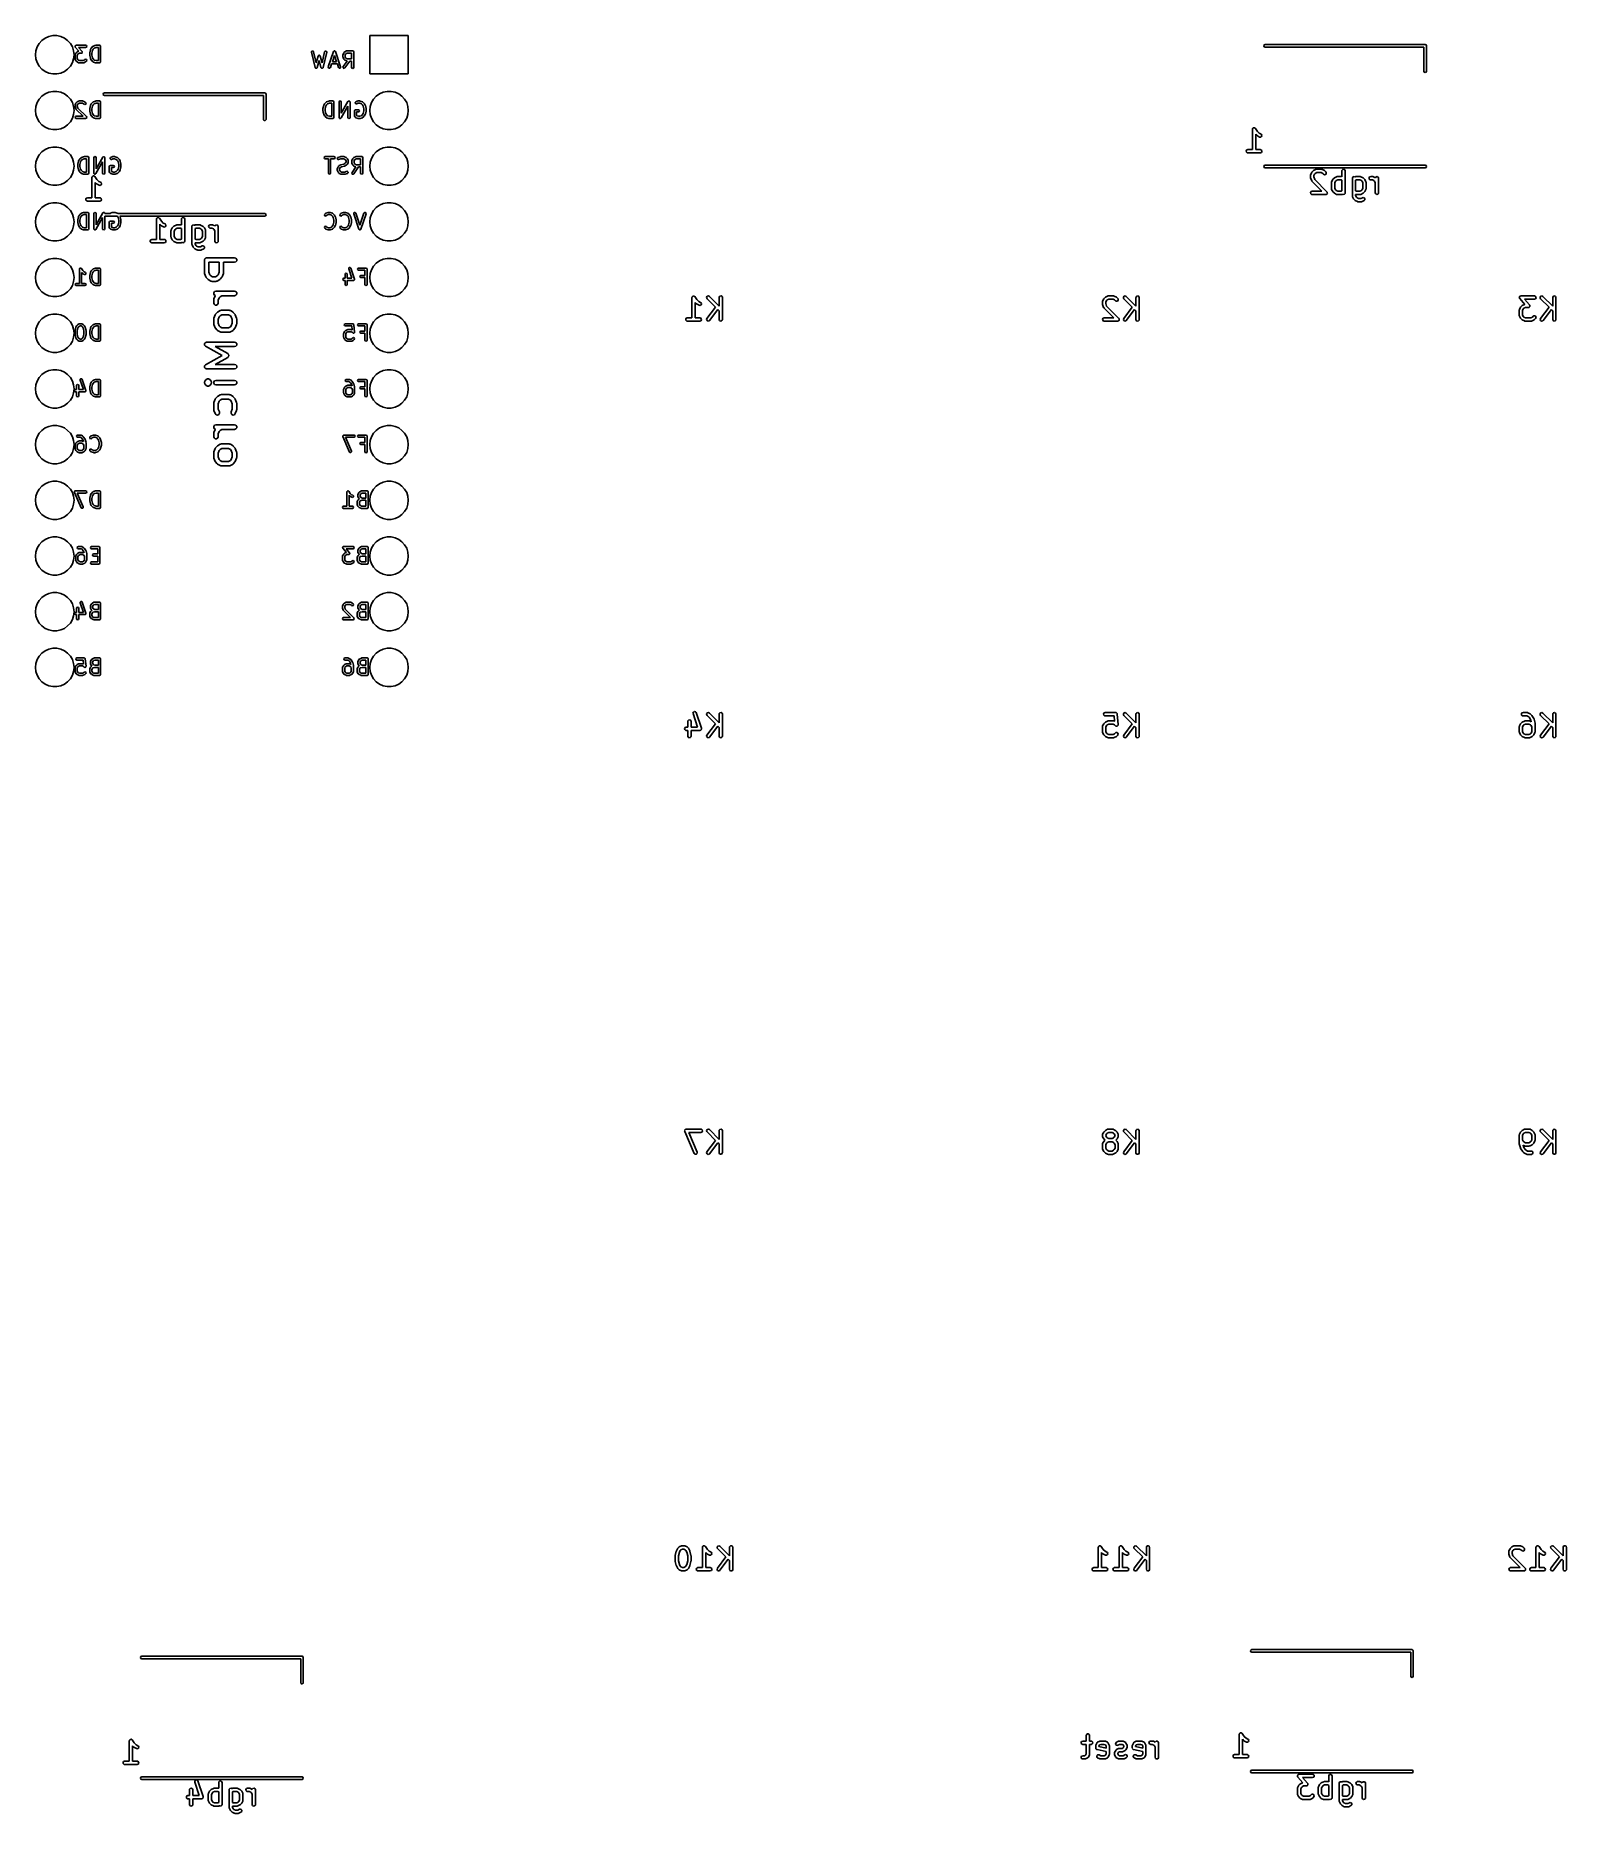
# Model space of a CAD drawing. Extents: x 129 to 198.8, y -112.3 to -31.2.
import ezdxf

# ---------------------------------------------------------------- set-up
doc = ezdxf.new("R2010")
doc.units = 0
doc.layers.add('BLACK', color=7, linetype='CONTINUOUS')

msp = doc.modelspace()

# ---------------------------------------------------------------- linework, layer by layer
at = {"layer": 'BLACK', "linetype": 'CONTINUOUS'}
for p, q in [((129.079, -31.6976), (129.171, -31.5389)), ((129.171, -31.5389), (129.294, -31.4028)), ((129.294, -31.4028), (129.442, -31.2951)), ((129.442, -31.2951), (129.609, -31.2206)), ((129.609, -31.2206), (129.788, -31.1825)), ((129.788, -31.1825), (129.972, -31.1825)), ((129.972, -31.1825), (130.151, -31.2206)), ((130.151, -31.2206), (130.318, -31.2951)), ((130.318, -31.2951), (130.466, -31.4028)), ((130.466, -31.4028), (130.589, -31.5389)), ((130.589, -31.5389), (130.681, -31.6976)), ((130.838, -31.6274), (130.854, -31.6207)), ((130.854, -31.6207), (131.287, -31.6207)), ((131.287, -31.6207), (131.323, -31.6353)), ((131.746, -31.6238), (131.754, -31.6207)), ((131.754, -31.6207), (131.921, -31.6207)), ((131.921, -31.6207), (131.956, -31.6353)), ((144.244, -32.9303), (144.244, -31.1777)), ((144.244, -31.1777), (145.996, -31.1777)), ((145.996, -31.1777), (145.996, -32.9303)), ((184.99, -31.65), (185.008, -31.6076)), ((185.008, -31.6076), (185.05, -31.59)), ((185.05, -31.59), (192.35, -31.59)), ((192.35, -31.59), (192.392, -31.6076)), ((192.392, -31.6076), (192.41, -31.65)), ((129.004, -32.054), (129.023, -31.8718)), ((129.023, -32.2362), (129.004, -32.054)), ((129.023, -31.8718), (129.079, -31.6976)), ((129.079, -32.4104), (129.023, -32.2362)), ((129.171, -32.5691), (129.079, -32.4104)), ((130.681, -32.4104), (130.589, -32.5691)), ((130.681, -31.6976), (130.737, -31.8718)), ((130.737, -32.2362), (130.681, -32.4104)), ((130.737, -31.8718), (130.756, -32.054)), ((130.756, -32.054), (130.737, -32.2362)), ((130.804, -31.6673), (130.812, -31.6516)), ((130.805, -31.669), (130.804, -31.6673)), ((130.804, -31.6707), (130.805, -31.669)), ((130.811, -31.6869), (130.804, -31.6707)), ((130.804, -32.0707), (130.808, -32.0599)), ((130.804, -32.2373), (130.804, -32.0707)), ((130.808, -32.2481), (130.804, -32.2373)), ((130.808, -32.0599), (130.809, -32.0483)), ((130.809, -32.2597), (130.808, -32.2481)), ((130.809, -32.0483), (130.843, -31.9816)), ((130.843, -32.3264), (130.809, -32.2597)), ((130.816, -31.7036), (130.811, -31.6869)), ((130.812, -31.6516), (130.819, -31.6353)), ((130.98, -31.8904), (130.816, -31.7036)), ((130.819, -31.6353), (130.82, -31.6346)), ((130.82, -31.6346), (130.821, -31.633)), ((130.821, -31.633), (130.838, -31.6274)), ((130.843, -31.9816), (130.849, -31.9762)), ((130.849, -32.3318), (130.843, -32.3264)), ((130.849, -31.9762), (130.852, -31.9686)), ((130.852, -32.3394), (130.849, -32.3318)), ((130.852, -31.9686), (130.885, -31.9353)), ((130.885, -32.3727), (130.852, -32.3394)), ((130.885, -31.9353), (130.893, -31.9322)), ((130.893, -32.3758), (130.885, -32.3727)), ((130.893, -31.9322), (130.898, -31.9259)), ((130.898, -32.3821), (130.893, -32.3758)), ((130.898, -31.9259), (130.965, -31.8926)), ((130.965, -32.4154), (130.898, -32.3821)), ((130.928, -32.0336), (130.904, -32.0825)), ((130.904, -32.0825), (130.904, -32.2255)), ((130.904, -32.2255), (130.928, -32.2744)), ((130.95, -32.0118), (130.928, -32.0336)), ((130.928, -32.2744), (130.95, -32.2962)), ((130.999, -31.9873), (130.95, -32.0118)), ((130.95, -32.2962), (130.999, -32.3207)), ((131.287, -31.7207), (130.964, -31.7207)), ((130.964, -31.7207), (131.125, -31.9044)), ((130.965, -31.8926), (130.977, -31.8918)), ((130.977, -32.4162), (130.965, -32.4154)), ((130.977, -31.8918), (130.98, -31.8904)), ((130.987, -32.4207), (130.977, -32.4162)), ((131.187, -32.4207), (130.987, -32.4207)), ((131.087, -31.9873), (130.999, -31.9873)), ((130.999, -32.3207), (131.176, -32.3207)), ((131.104, -31.9806), (131.087, -31.9873)), ((131.12, -31.975), (131.104, -31.9806)), ((131.121, -31.9734), (131.12, -31.975)), ((131.123, -31.9727), (131.121, -31.9734)), ((131.129, -31.9564), (131.123, -31.9727)), ((131.125, -31.9044), (131.131, -31.9211)), ((131.137, -31.9407), (131.129, -31.9564)), ((131.131, -31.9211), (131.137, -31.9373)), ((131.137, -31.9373), (131.137, -31.939)), ((131.137, -31.939), (131.137, -31.9407)), ((131.176, -32.3207), (131.224, -32.2962)), ((131.198, -32.4162), (131.187, -32.4207)), ((131.21, -32.4154), (131.198, -32.4162)), ((131.276, -32.3821), (131.21, -32.4154)), ((131.224, -32.2962), (131.252, -32.2686)), ((131.252, -32.2686), (131.287, -32.254)), ((131.282, -32.3758), (131.276, -32.3821)), ((131.289, -32.3727), (131.282, -32.3758)), ((131.323, -31.706), (131.287, -31.7207)), ((131.287, -32.254), (131.323, -32.2686)), ((131.323, -32.3394), (131.289, -32.3727)), ((131.323, -31.6353), (131.337, -31.6707)), ((131.337, -31.6707), (131.323, -31.706)), ((131.323, -32.2686), (131.337, -32.304)), ((131.337, -32.304), (131.323, -32.3394)), ((131.471, -31.9707), (131.473, -31.9648)), ((131.471, -32.0707), (131.471, -31.9707)), ((131.473, -32.0765), (131.471, -32.0707)), ((131.472, -31.9585), (131.505, -31.8252)), ((131.473, -31.9648), (131.472, -31.9585)), ((131.472, -32.0828), (131.473, -32.0765)), ((131.505, -32.2161), (131.472, -32.0828)), ((131.505, -31.8252), (131.509, -31.8206)), ((131.509, -32.2207), (131.505, -32.2161)), ((131.509, -31.815), (131.543, -31.7483)), ((131.509, -31.8206), (131.509, -31.815)), ((131.509, -32.2264), (131.509, -32.2207)), ((131.543, -32.293), (131.509, -32.2264)), ((131.543, -31.7483), (131.549, -31.7429)), ((131.549, -32.2984), (131.543, -32.293)), ((131.549, -31.7429), (131.552, -31.7353)), ((131.552, -32.306), (131.549, -32.2984)), ((131.552, -31.7353), (131.619, -31.6686)), ((131.619, -32.3727), (131.552, -32.306)), ((131.601, -31.8548), (131.571, -31.9768)), ((131.571, -31.9768), (131.571, -32.0645)), ((131.571, -32.0645), (131.601, -32.1865)), ((131.628, -31.8003), (131.601, -31.8548)), ((131.601, -32.1865), (131.628, -32.241)), ((131.619, -31.6686), (131.629, -31.6642)), ((131.629, -32.3771), (131.619, -32.3727)), ((131.681, -31.7477), (131.628, -31.8003)), ((131.628, -32.241), (131.681, -32.2936)), ((131.629, -31.6642), (131.638, -31.6566)), ((131.638, -32.3848), (131.629, -32.3771)), ((131.638, -31.6566), (131.738, -31.6232)), ((131.738, -32.4181), (131.638, -32.3848)), ((131.762, -31.7207), (131.681, -31.7477)), ((131.681, -32.2936), (131.762, -32.3207)), ((131.738, -31.6232), (131.746, -31.6238)), ((131.746, -32.4175), (131.738, -32.4181)), ((131.754, -32.4207), (131.746, -32.4175)), ((131.921, -32.4207), (131.754, -32.4207)), ((131.871, -31.7207), (131.762, -31.7207)), ((131.762, -32.3207), (131.871, -32.3207)), ((131.871, -32.3207), (131.871, -31.7207)), ((131.956, -32.406), (131.921, -32.4207)), ((131.956, -31.6353), (131.971, -31.6707)), ((131.971, -32.3707), (131.956, -32.406)), ((131.971, -31.6707), (131.971, -32.3707)), ((141.581, -31.9362), (141.587, -31.8985)), ((141.748, -32.6362), (141.581, -31.9362)), ((141.587, -31.8985), (141.618, -31.876)), ((141.618, -31.876), (141.656, -31.8821)), ((141.656, -31.8821), (141.679, -31.9131)), ((141.679, -31.9131), (141.799, -32.4203)), ((141.799, -32.4203), (141.882, -32.1118)), ((141.93, -32.3187), (141.845, -32.6375)), ((141.882, -32.1118), (141.886, -32.1064)), ((141.886, -32.1064), (141.887, -32.0996)), ((141.887, -32.0996), (141.897, -32.0917)), ((141.897, -32.0917), (141.905, -32.0814)), ((141.905, -32.0814), (141.912, -32.0805)), ((141.912, -32.0805), (141.917, -32.0764)), ((141.917, -32.0764), (141.93, -32.0781)), ((141.93, -32.0781), (141.943, -32.0764)), ((142.015, -32.6375), (141.93, -32.3187)), ((141.943, -32.0764), (141.948, -32.0805)), ((141.948, -32.0805), (141.955, -32.0814)), ((141.955, -32.0814), (141.963, -32.0917)), ((141.963, -32.0917), (141.973, -32.0996)), ((141.973, -32.0996), (141.974, -32.1064)), ((141.974, -32.1064), (141.978, -32.1118)), ((141.978, -32.1118), (142.061, -32.4203)), ((142.061, -32.4203), (142.181, -31.9131)), ((142.279, -31.9362), (142.112, -32.6362)), ((142.181, -31.9131), (142.204, -31.8821)), ((142.204, -31.8821), (142.242, -31.876)), ((142.242, -31.876), (142.273, -31.8985)), ((142.273, -31.8985), (142.279, -31.9362)), ((142.349, -32.6089), (142.583, -31.9089)), ((142.63, -32.0828), (142.533, -32.3747)), ((142.533, -32.3747), (142.727, -32.3747)), ((142.583, -31.9089), (142.585, -31.906)), ((142.585, -31.9023), (142.597, -31.8919)), ((142.585, -31.906), (142.585, -31.9023)), ((142.597, -31.8919), (142.608, -31.8799)), ((142.608, -31.8799), (142.611, -31.8797)), ((142.611, -31.8797), (142.614, -31.8772)), ((142.614, -31.8772), (142.63, -31.8784)), ((142.63, -31.8784), (142.646, -31.8772)), ((142.727, -32.3747), (142.63, -32.0828)), ((142.646, -31.8772), (142.649, -31.8797)), ((142.649, -31.8797), (142.652, -31.8799)), ((142.652, -31.8799), (142.663, -31.8919)), ((142.663, -31.8919), (142.675, -31.9023)), ((142.675, -31.9023), (142.675, -31.906)), ((142.675, -31.906), (142.677, -31.9089)), ((142.677, -31.9089), (142.911, -32.6089)), ((143.013, -32.058), (143.018, -32.0472)), ((143.013, -32.158), (143.013, -32.058)), ((143.018, -32.1688), (143.013, -32.158)), ((143.018, -32.0472), (143.019, -32.0356)), ((143.019, -32.1804), (143.018, -32.1688)), ((143.019, -32.0356), (143.052, -31.969)), ((143.052, -32.247), (143.019, -32.1804)), ((143.022, -32.596), (143.201, -32.3413)), ((143.052, -31.969), (143.058, -31.9636)), ((143.058, -32.2524), (143.052, -32.247)), ((143.058, -31.9636), (143.061, -31.956)), ((143.061, -32.26), (143.058, -32.2524)), ((143.061, -31.956), (143.095, -31.9226)), ((143.095, -32.2934), (143.061, -32.26)), ((143.095, -31.9226), (143.102, -31.9195)), ((143.102, -32.2965), (143.095, -32.2934)), ((143.102, -31.9195), (143.108, -31.9133)), ((143.108, -32.3027), (143.102, -32.2965)), ((143.323, -32.3413), (143.104, -32.6533)), ((143.108, -31.9133), (143.174, -31.8799)), ((143.174, -32.3361), (143.108, -32.3027)), ((143.138, -32.021), (143.113, -32.0698)), ((143.113, -32.0698), (143.113, -32.1462)), ((143.113, -32.1462), (143.138, -32.195)), ((143.16, -31.9991), (143.138, -32.021)), ((143.138, -32.195), (143.16, -32.2169)), ((143.208, -31.9747), (143.16, -31.9991)), ((143.16, -32.2169), (143.208, -32.2413)), ((143.174, -31.8799), (143.186, -31.8791)), ((143.186, -32.3369), (143.174, -32.3361)), ((143.186, -31.8791), (143.197, -31.8747)), ((143.197, -32.3413), (143.186, -32.3369)), ((143.197, -31.8747), (143.463, -31.8747)), ((143.201, -32.3413), (143.197, -32.3413)), ((143.413, -31.9747), (143.208, -31.9747)), ((143.208, -32.2413), (143.413, -32.2413)), ((143.413, -32.3413), (143.323, -32.3413)), ((143.413, -32.2413), (143.413, -31.9747)), ((143.413, -32.6247), (143.413, -32.3413)), ((143.463, -31.8747), (143.499, -31.8893)), ((143.499, -31.8893), (143.513, -31.9247)), ((143.513, -31.9247), (143.513, -32.6247)), ((185.008, -31.6924), (184.99, -31.65)), ((185.05, -31.71), (185.008, -31.6924)), ((192.29, -31.71), (185.05, -31.71)), ((192.29, -32.8), (192.29, -31.71)), ((192.41, -31.65), (192.41, -32.8)), ((129.294, -32.7052), (129.171, -32.5691)), ((129.442, -32.8129), (129.294, -32.7052)), ((129.609, -32.8874), (129.442, -32.8129)), ((129.788, -32.9255), (129.609, -32.8874)), ((129.972, -32.9255), (129.788, -32.9255)), ((130.151, -32.8874), (129.972, -32.9255)), ((130.318, -32.8129), (130.151, -32.8874)), ((130.466, -32.7052), (130.318, -32.8129)), ((130.589, -32.5691), (130.466, -32.7052)), ((141.752, -32.6423), (141.748, -32.6362)), ((141.753, -32.6497), (141.752, -32.6423)), ((141.763, -32.6572), (141.753, -32.6497)), ((141.77, -32.6672), (141.763, -32.6572)), ((141.778, -32.6684), (141.77, -32.6672)), ((141.784, -32.673), (141.778, -32.6684)), ((141.796, -32.6713), (141.784, -32.673)), ((141.808, -32.6733), (141.796, -32.6713)), ((141.814, -32.6689), (141.808, -32.6733)), ((141.822, -32.6679), (141.814, -32.6689)), ((141.829, -32.6581), (141.822, -32.6679)), ((141.839, -32.6509), (141.829, -32.6581)), ((141.84, -32.6435), (141.839, -32.6509)), ((141.845, -32.6375), (141.84, -32.6435)), ((142.02, -32.6435), (142.015, -32.6375)), ((142.021, -32.6509), (142.02, -32.6435)), ((142.031, -32.6581), (142.021, -32.6509)), ((142.038, -32.6679), (142.031, -32.6581)), ((142.046, -32.6689), (142.038, -32.6679)), ((142.052, -32.6733), (142.046, -32.6689)), ((142.064, -32.6713), (142.052, -32.6733)), ((142.076, -32.673), (142.064, -32.6713)), ((142.082, -32.6684), (142.076, -32.673)), ((142.09, -32.6672), (142.082, -32.6684)), ((142.097, -32.6572), (142.09, -32.6672)), ((142.107, -32.6497), (142.097, -32.6572)), ((142.108, -32.6423), (142.107, -32.6497)), ((142.112, -32.6362), (142.108, -32.6423)), ((142.352, -32.647), (142.349, -32.6089)), ((142.381, -32.6721), (142.352, -32.647)), ((142.419, -32.6694), (142.381, -32.6721)), ((142.444, -32.6405), (142.419, -32.6694)), ((142.499, -32.4747), (142.444, -32.6405)), ((142.761, -32.4747), (142.499, -32.4747)), ((142.816, -32.6405), (142.761, -32.4747)), ((142.841, -32.6694), (142.816, -32.6405)), ((142.879, -32.6721), (142.841, -32.6694)), ((142.908, -32.647), (142.879, -32.6721)), ((142.911, -32.6089), (142.908, -32.647)), ((143.014, -32.6334), (143.022, -32.596)), ((143.035, -32.6656), (143.014, -32.6334)), ((143.072, -32.6739), (143.035, -32.6656)), ((143.104, -32.6533), (143.072, -32.6739)), ((143.428, -32.66), (143.413, -32.6247)), ((143.463, -32.6747), (143.428, -32.66)), ((143.499, -32.66), (143.463, -32.6747)), ((143.513, -32.6247), (143.499, -32.66)), ((145.996, -32.9303), (144.244, -32.9303)), ((192.308, -32.8424), (192.29, -32.8)), ((192.35, -32.86), (192.308, -32.8424)), ((192.392, -32.8424), (192.35, -32.86)), ((192.41, -32.8), (192.392, -32.8424)), ((129.171, -34.0789), (129.294, -33.9428)), ((129.294, -33.9428), (129.442, -33.8351)), ((129.442, -33.8351), (129.609, -33.7606)), ((129.609, -33.7606), (129.788, -33.7225)), ((129.788, -33.7225), (129.972, -33.7225)), ((129.972, -33.7225), (130.151, -33.7606)), ((130.151, -33.7606), (130.318, -33.8351)), ((130.318, -33.8351), (130.466, -33.9428)), ((130.466, -33.9428), (130.589, -34.0789)), ((132.09, -33.85), (132.108, -33.8076)), ((132.108, -33.8924), (132.09, -33.85)), ((132.108, -33.8076), (132.15, -33.79)), ((132.15, -33.91), (132.108, -33.8924)), ((132.15, -33.79), (139.45, -33.79)), ((139.39, -33.91), (132.15, -33.91)), ((139.39, -35), (139.39, -33.91)), ((139.45, -33.79), (139.492, -33.8076)), ((139.492, -33.8076), (139.51, -33.85)), ((139.51, -33.85), (139.51, -35)), ((144.411, -34.0789), (144.534, -33.9428)), ((144.534, -33.9428), (144.682, -33.8351)), ((144.682, -33.8351), (144.849, -33.7606)), ((144.849, -33.7606), (145.028, -33.7225)), ((145.028, -33.7225), (145.212, -33.7225)), ((145.212, -33.7225), (145.391, -33.7606)), ((145.391, -33.7606), (145.558, -33.8351)), ((145.558, -33.8351), (145.706, -33.9428)), ((145.706, -33.9428), (145.829, -34.0789)), ((129.004, -34.594), (129.023, -34.4118)), ((129.023, -34.7762), (129.004, -34.594)), ((129.023, -34.4118), (129.079, -34.2376)), ((129.079, -34.9504), (129.023, -34.7762)), ((129.079, -34.2376), (129.171, -34.0789)), ((130.589, -34.0789), (130.681, -34.2376)), ((130.681, -34.2376), (130.737, -34.4118)), ((130.737, -34.7762), (130.681, -34.9504)), ((130.737, -34.4118), (130.756, -34.594)), ((130.756, -34.594), (130.737, -34.7762)), ((130.804, -34.344), (130.808, -34.3332)), ((130.804, -34.4107), (130.804, -34.344)), ((130.807, -34.4183), (130.804, -34.4107)), ((130.807, -34.4265), (130.807, -34.4183)), ((130.84, -34.5265), (130.807, -34.4265)), ((130.808, -34.3332), (130.809, -34.3216)), ((130.809, -34.3216), (130.843, -34.255)), ((130.819, -34.8753), (130.854, -34.8607)), ((130.848, -34.5353), (130.84, -34.5265)), ((130.843, -34.255), (130.849, -34.2496)), ((130.852, -34.546), (130.848, -34.5353)), ((130.849, -34.2496), (130.852, -34.242)), ((130.852, -34.242), (130.885, -34.2086)), ((131.167, -34.8607), (130.852, -34.546)), ((130.854, -34.8607), (131.167, -34.8607)), ((130.885, -34.2086), (130.893, -34.2055)), ((130.893, -34.2055), (130.898, -34.1993)), ((130.898, -34.1993), (130.965, -34.1659)), ((130.928, -34.3069), (130.904, -34.3558)), ((130.904, -34.3558), (130.904, -34.4026)), ((130.904, -34.4026), (130.931, -34.4837)), ((130.95, -34.2851), (130.928, -34.3069)), ((130.931, -34.4837), (131.323, -34.8753)), ((130.999, -34.2607), (130.95, -34.2851)), ((130.965, -34.1659), (130.977, -34.1651)), ((130.977, -34.1651), (130.987, -34.1607)), ((130.987, -34.1607), (131.154, -34.1607)), ((131.142, -34.2607), (130.999, -34.2607)), ((131.191, -34.2851), (131.142, -34.2607)), ((131.154, -34.1607), (131.165, -34.1651)), ((131.165, -34.1651), (131.176, -34.1659)), ((131.176, -34.1659), (131.243, -34.1993)), ((131.219, -34.3127), (131.191, -34.2851)), ((131.254, -34.3273), (131.219, -34.3127)), ((131.243, -34.1993), (131.248, -34.2055)), ((131.248, -34.2055), (131.256, -34.2086)), ((131.289, -34.3127), (131.254, -34.3273)), ((131.256, -34.2086), (131.289, -34.242)), ((131.289, -34.242), (131.304, -34.2773)), ((131.304, -34.2773), (131.289, -34.3127)), ((131.471, -34.5107), (131.473, -34.5048)), ((131.471, -34.6107), (131.471, -34.5107)), ((131.473, -34.6165), (131.471, -34.6107)), ((131.472, -34.4985), (131.505, -34.3652)), ((131.473, -34.5048), (131.472, -34.4985)), ((131.472, -34.6228), (131.473, -34.6165)), ((131.505, -34.7561), (131.472, -34.6228)), ((131.505, -34.3652), (131.509, -34.3606)), ((131.509, -34.7607), (131.505, -34.7561)), ((131.509, -34.355), (131.543, -34.2883)), ((131.509, -34.3606), (131.509, -34.355)), ((131.509, -34.7664), (131.509, -34.7607)), ((131.543, -34.833), (131.509, -34.7664)), ((131.543, -34.2883), (131.549, -34.2829)), ((131.549, -34.8384), (131.543, -34.833)), ((131.549, -34.2829), (131.552, -34.2753)), ((131.552, -34.846), (131.549, -34.8384)), ((131.552, -34.2753), (131.619, -34.2086)), ((131.619, -34.9127), (131.552, -34.846)), ((131.601, -34.3948), (131.571, -34.5168)), ((131.571, -34.5168), (131.571, -34.6045)), ((131.571, -34.6045), (131.601, -34.7265)), ((131.628, -34.3403), (131.601, -34.3948)), ((131.601, -34.7265), (131.628, -34.781)), ((131.619, -34.2086), (131.629, -34.2042)), ((131.681, -34.2877), (131.628, -34.3403)), ((131.628, -34.781), (131.681, -34.8336)), ((131.629, -34.2042), (131.638, -34.1966)), ((131.638, -34.1966), (131.738, -34.1632)), ((131.762, -34.2607), (131.681, -34.2877)), ((131.681, -34.8336), (131.762, -34.8607)), ((131.738, -34.1632), (131.746, -34.1638)), ((131.746, -34.1638), (131.754, -34.1607)), ((131.754, -34.1607), (131.921, -34.1607)), ((131.871, -34.2607), (131.762, -34.2607)), ((131.762, -34.8607), (131.871, -34.8607)), ((131.871, -34.8607), (131.871, -34.2607)), ((131.921, -34.1607), (131.956, -34.1753)), ((131.956, -34.1753), (131.971, -34.2107)), ((131.971, -34.2107), (131.971, -34.9107)), ((142.105, -34.5107), (142.107, -34.5048)), ((142.105, -34.6107), (142.105, -34.5107)), ((142.107, -34.6165), (142.105, -34.6107)), ((142.106, -34.4985), (142.139, -34.3652)), ((142.107, -34.5048), (142.106, -34.4985)), ((142.106, -34.6228), (142.107, -34.6165)), ((142.139, -34.7561), (142.106, -34.6228)), ((142.139, -34.3652), (142.143, -34.3606)), ((142.143, -34.7607), (142.139, -34.7561)), ((142.143, -34.355), (142.177, -34.2883)), ((142.143, -34.3606), (142.143, -34.355)), ((142.143, -34.7664), (142.143, -34.7607)), ((142.177, -34.833), (142.143, -34.7664)), ((142.177, -34.2883), (142.183, -34.2829)), ((142.183, -34.8384), (142.177, -34.833)), ((142.183, -34.2829), (142.186, -34.2753)), ((142.186, -34.846), (142.183, -34.8384)), ((142.186, -34.2753), (142.253, -34.2086)), ((142.253, -34.9127), (142.186, -34.846)), ((142.235, -34.3948), (142.205, -34.5168)), ((142.205, -34.5168), (142.205, -34.6045)), ((142.205, -34.6045), (142.235, -34.7265)), ((142.262, -34.3403), (142.235, -34.3948)), ((142.235, -34.7265), (142.262, -34.781)), ((142.253, -34.2086), (142.263, -34.2042)), ((142.315, -34.2877), (142.262, -34.3403)), ((142.262, -34.781), (142.315, -34.8336)), ((142.263, -34.2042), (142.272, -34.1966)), ((142.272, -34.1966), (142.372, -34.1632)), ((142.396, -34.2607), (142.315, -34.2877)), ((142.315, -34.8336), (142.396, -34.8607)), ((142.372, -34.1632), (142.38, -34.1638)), ((142.38, -34.1638), (142.388, -34.1607)), ((142.388, -34.1607), (142.555, -34.1607)), ((142.505, -34.2607), (142.396, -34.2607)), ((142.396, -34.8607), (142.505, -34.8607)), ((142.505, -34.8607), (142.505, -34.2607)), ((142.555, -34.1607), (142.59, -34.1753)), ((142.59, -34.1753), (142.605, -34.2107)), ((142.605, -34.2107), (142.605, -34.9107)), ((142.838, -34.2107), (142.853, -34.1753)), ((142.838, -34.9107), (142.838, -34.2107)), ((142.853, -34.1753), (142.888, -34.1607)), ((142.888, -34.1607), (142.923, -34.1753)), ((142.923, -34.1753), (142.938, -34.2107)), ((143.238, -34.3989), (142.931, -34.9355)), ((142.938, -34.7224), (143.245, -34.1859)), ((142.938, -34.2107), (142.938, -34.7224)), ((143.238, -34.9107), (143.238, -34.3989)), ((143.245, -34.1859), (143.25, -34.1817)), ((143.25, -34.1817), (143.253, -34.1753)), ((143.253, -34.1753), (143.265, -34.1704)), ((143.265, -34.1704), (143.275, -34.1624)), ((143.275, -34.1624), (143.282, -34.1633)), ((143.282, -34.1633), (143.288, -34.1607)), ((143.288, -34.1607), (143.3, -34.1656)), ((143.3, -34.1656), (143.313, -34.1673)), ((143.313, -34.1673), (143.317, -34.1727)), ((143.317, -34.1727), (143.323, -34.1753)), ((143.323, -34.1753), (143.328, -34.1873)), ((143.328, -34.1873), (143.336, -34.1975)), ((143.336, -34.1975), (143.335, -34.2043)), ((143.335, -34.2043), (143.338, -34.2107)), ((143.338, -34.2107), (143.338, -34.9107)), ((143.538, -34.6107), (143.553, -34.5753)), ((143.538, -34.844), (143.538, -34.6107)), ((143.553, -34.8794), (143.538, -34.844)), ((143.553, -34.5753), (143.588, -34.5607)), ((143.574, -34.2282), (143.599, -34.1993)), ((143.577, -34.2664), (143.574, -34.2282)), ((143.606, -34.2914), (143.577, -34.2664)), ((143.588, -34.5607), (143.721, -34.5607)), ((143.599, -34.1993), (143.666, -34.1659)), ((143.644, -34.2887), (143.606, -34.2914)), ((143.721, -34.6607), (143.638, -34.6607)), ((143.638, -34.6607), (143.638, -34.8233)), ((143.638, -34.8233), (143.648, -34.8336)), ((143.7, -34.2607), (143.644, -34.2887)), ((143.648, -34.8336), (143.729, -34.8607)), ((143.666, -34.1659), (143.677, -34.1651)), ((143.677, -34.1651), (143.688, -34.1607)), ((143.688, -34.1607), (143.788, -34.1607)), ((143.78, -34.2607), (143.7, -34.2607)), ((143.721, -34.5607), (143.757, -34.5753)), ((143.757, -34.646), (143.721, -34.6607)), ((143.729, -34.8607), (143.78, -34.8607)), ((143.757, -34.5753), (143.771, -34.6107)), ((143.771, -34.6107), (143.757, -34.646)), ((143.861, -34.2877), (143.78, -34.2607)), ((143.78, -34.8607), (143.861, -34.8336)), ((143.788, -34.1607), (143.796, -34.1638)), ((143.796, -34.1638), (143.804, -34.1632)), ((143.804, -34.1632), (143.904, -34.1966)), ((143.914, -34.3403), (143.861, -34.2877)), ((143.861, -34.8336), (143.914, -34.781)), ((143.904, -34.1966), (143.913, -34.2042)), ((143.913, -34.2042), (143.923, -34.2086)), ((143.941, -34.3948), (143.914, -34.3403)), ((143.914, -34.781), (143.941, -34.7265)), ((143.923, -34.2086), (143.99, -34.2753)), ((143.99, -34.846), (143.923, -34.9127)), ((143.971, -34.5168), (143.941, -34.3948)), ((143.941, -34.7265), (143.971, -34.6045)), ((143.971, -34.6045), (143.971, -34.5168)), ((143.99, -34.2753), (143.993, -34.2829)), ((143.993, -34.8384), (143.99, -34.846)), ((143.993, -34.2829), (143.999, -34.2883)), ((143.999, -34.833), (143.993, -34.8384)), ((143.999, -34.2883), (144.033, -34.355)), ((144.033, -34.7664), (143.999, -34.833)), ((144.033, -34.355), (144.033, -34.3606)), ((144.033, -34.3606), (144.037, -34.3652)), ((144.037, -34.7561), (144.033, -34.7607)), ((144.033, -34.7607), (144.033, -34.7664)), ((144.037, -34.3652), (144.07, -34.4985)), ((144.07, -34.6228), (144.037, -34.7561)), ((144.07, -34.4985), (144.069, -34.5048)), ((144.069, -34.5048), (144.071, -34.5107)), ((144.071, -34.6107), (144.069, -34.6165)), ((144.069, -34.6165), (144.07, -34.6228)), ((144.071, -34.5107), (144.071, -34.6107)), ((144.244, -34.594), (144.263, -34.4118)), ((144.263, -34.7762), (144.244, -34.594)), ((144.263, -34.4118), (144.319, -34.2376)), ((144.319, -34.9504), (144.263, -34.7762)), ((144.319, -34.2376), (144.411, -34.0789)), ((145.829, -34.0789), (145.921, -34.2376)), ((145.921, -34.2376), (145.977, -34.4118)), ((145.977, -34.7762), (145.921, -34.9504)), ((145.977, -34.4118), (145.996, -34.594)), ((145.996, -34.594), (145.977, -34.7762)), ((129.171, -35.1091), (129.079, -34.9504)), ((129.294, -35.2452), (129.171, -35.1091)), ((129.442, -35.3529), (129.294, -35.2452)), ((129.609, -35.4274), (129.442, -35.3529)), ((129.788, -35.4655), (129.609, -35.4274)), ((129.972, -35.4655), (129.788, -35.4655)), ((130.151, -35.4274), (129.972, -35.4655)), ((130.318, -35.3529), (130.151, -35.4274)), ((130.466, -35.2452), (130.318, -35.3529)), ((130.589, -35.1091), (130.466, -35.2452)), ((130.681, -34.9504), (130.589, -35.1091)), ((130.804, -34.9107), (130.819, -34.8753)), ((130.819, -34.946), (130.804, -34.9107)), ((130.854, -34.9607), (130.819, -34.946)), ((131.287, -34.9607), (130.854, -34.9607)), ((131.323, -34.946), (131.287, -34.9607)), ((131.323, -34.8753), (131.323, -34.8753)), ((131.323, -34.8753), (131.337, -34.9107)), ((131.337, -34.9107), (131.323, -34.946)), ((131.629, -34.9171), (131.619, -34.9127)), ((131.638, -34.9248), (131.629, -34.9171)), ((131.738, -34.9581), (131.638, -34.9248)), ((131.746, -34.9575), (131.738, -34.9581)), ((131.754, -34.9607), (131.746, -34.9575)), ((131.921, -34.9607), (131.754, -34.9607)), ((131.956, -34.946), (131.921, -34.9607)), ((131.971, -34.9107), (131.956, -34.946)), ((139.408, -35.0424), (139.39, -35)), ((139.45, -35.06), (139.408, -35.0424)), ((139.492, -35.0424), (139.45, -35.06)), ((139.51, -35), (139.492, -35.0424)), ((142.263, -34.9171), (142.253, -34.9127)), ((142.272, -34.9248), (142.263, -34.9171)), ((142.372, -34.9581), (142.272, -34.9248)), ((142.38, -34.9575), (142.372, -34.9581)), ((142.388, -34.9607), (142.38, -34.9575)), ((142.555, -34.9607), (142.388, -34.9607)), ((142.59, -34.946), (142.555, -34.9607)), ((142.605, -34.9107), (142.59, -34.946)), ((142.841, -34.917), (142.838, -34.9107)), ((142.84, -34.9238), (142.841, -34.917)), ((142.848, -34.9341), (142.84, -34.9238)), ((142.853, -34.946), (142.848, -34.9341)), ((142.859, -34.9486), (142.853, -34.946)), ((142.863, -34.9541), (142.859, -34.9486)), ((142.876, -34.9557), (142.863, -34.9541)), ((142.888, -34.9607), (142.876, -34.9557)), ((142.894, -34.958), (142.888, -34.9607)), ((142.901, -34.9589), (142.894, -34.958)), ((142.911, -34.951), (142.901, -34.9589)), ((142.923, -34.946), (142.911, -34.951)), ((142.926, -34.9397), (142.923, -34.946)), ((142.931, -34.9355), (142.926, -34.9397)), ((143.253, -34.946), (143.238, -34.9107)), ((143.288, -34.9607), (143.253, -34.946)), ((143.323, -34.946), (143.288, -34.9607)), ((143.338, -34.9107), (143.323, -34.946)), ((143.586, -34.9127), (143.553, -34.8794)), ((143.597, -34.9171), (143.586, -34.9127)), ((143.606, -34.9248), (143.597, -34.9171)), ((143.706, -34.9581), (143.606, -34.9248)), ((143.714, -34.9575), (143.706, -34.9581)), ((143.721, -34.9607), (143.714, -34.9575)), ((143.788, -34.9607), (143.721, -34.9607)), ((143.796, -34.9575), (143.788, -34.9607)), ((143.804, -34.9581), (143.796, -34.9575)), ((143.904, -34.9248), (143.804, -34.9581)), ((143.913, -34.9171), (143.904, -34.9248)), ((143.923, -34.9127), (143.913, -34.9171)), ((144.411, -35.1091), (144.319, -34.9504)), ((144.534, -35.2452), (144.411, -35.1091)), ((144.682, -35.3529), (144.534, -35.2452)), ((144.849, -35.4274), (144.682, -35.3529)), ((145.028, -35.4655), (144.849, -35.4274)), ((145.212, -35.4655), (145.028, -35.4655)), ((145.391, -35.4274), (145.212, -35.4655)), ((145.558, -35.3529), (145.391, -35.4274)), ((145.706, -35.2452), (145.558, -35.3529)), ((145.829, -35.1091), (145.706, -35.2452)), ((145.921, -34.9504), (145.829, -35.1091)), ((184.475, -35.4524), (184.48, -35.4267)), ((184.475, -36.3774), (184.475, -35.4524)), ((184.48, -35.4267), (184.482, -35.4234)), ((184.482, -35.4234), (184.483, -35.4191)), ((184.483, -35.4191), (184.499, -35.4041)), ((184.499, -35.4041), (184.512, -35.3874)), ((184.512, -35.3874), (184.517, -35.3867)), ((184.517, -35.3867), (184.52, -35.3837)), ((184.52, -35.3837), (184.542, -35.3823)), ((184.542, -35.3823), (184.563, -35.3785)), ((184.563, -35.3785), (184.567, -35.3807)), ((184.567, -35.3807), (184.571, -35.3804)), ((184.571, -35.3804), (184.589, -35.3933)), ((184.589, -35.3933), (184.607, -35.4042)), ((184.607, -35.4042), (184.609, -35.4082)), ((184.609, -35.4082), (184.612, -35.4108)), ((184.612, -35.4108), (184.704, -35.5475)), ((184.704, -35.5475), (184.785, -35.6288)), ((184.785, -35.6288), (184.869, -35.671)), ((184.869, -35.671), (184.89, -35.6865)), ((129.171, -36.6189), (129.294, -36.4828)), ((129.294, -36.4828), (129.442, -36.3751)), ((129.442, -36.3751), (129.609, -36.3006)), ((129.609, -36.3006), (129.788, -36.2625)), ((129.788, -36.2625), (129.972, -36.2625)), ((129.972, -36.2625), (130.151, -36.3006)), ((130.151, -36.3006), (130.318, -36.3751)), ((130.318, -36.3751), (130.466, -36.4828)), ((130.466, -36.4828), (130.589, -36.6189)), ((144.411, -36.6189), (144.534, -36.4828)), ((144.534, -36.4828), (144.682, -36.3751)), ((144.682, -36.3751), (144.849, -36.3006)), ((144.849, -36.3006), (145.028, -36.2625)), ((145.028, -36.2625), (145.212, -36.2625)), ((145.212, -36.2625), (145.391, -36.3006)), ((145.391, -36.3006), (145.558, -36.3751)), ((145.558, -36.3751), (145.706, -36.4828)), ((145.706, -36.4828), (145.829, -36.6189)), ((184.19, -36.4394), (184.216, -36.3949)), ((184.199, -36.4899), (184.19, -36.4394)), ((184.216, -36.3949), (184.264, -36.3774)), ((184.264, -36.3774), (184.475, -36.3774)), ((184.687, -35.7435), (184.625, -35.6811)), ((184.625, -35.6811), (184.625, -36.3774)), ((184.625, -36.3774), (184.836, -36.3774)), ((184.689, -35.7442), (184.687, -35.7435)), ((184.707, -35.7576), (184.689, -35.7442)), ((184.802, -35.8052), (184.707, -35.7576)), ((184.853, -35.811), (184.802, -35.8052)), ((184.836, -36.3774), (184.861, -36.3819)), ((184.896, -35.7828), (184.853, -35.811)), ((184.861, -36.3819), (184.901, -36.4149)), ((184.91, -36.4654), (184.884, -36.5098)), ((184.89, -35.6865), (184.911, -35.7336)), ((184.911, -35.7336), (184.896, -35.7828)), ((184.901, -36.4149), (184.91, -36.4654)), ((129.004, -37.134), (129.023, -36.9518)), ((129.023, -37.3162), (129.004, -37.134)), ((129.023, -36.9518), (129.079, -36.7776)), ((129.079, -36.7776), (129.171, -36.6189)), ((130.589, -36.6189), (130.681, -36.7776)), ((130.681, -36.7776), (130.737, -36.9518)), ((130.737, -36.9518), (130.756, -37.134)), ((130.756, -37.134), (130.737, -37.3162)), ((130.929, -37.0507), (130.931, -37.0448)), ((130.929, -37.1507), (130.929, -37.0507)), ((130.931, -37.1565), (130.929, -37.1507)), ((130.93, -37.0385), (130.963, -36.9052)), ((130.931, -37.0448), (130.93, -37.0385)), ((130.93, -37.1628), (130.931, -37.1565)), ((130.963, -37.2961), (130.93, -37.1628)), ((130.963, -36.9052), (130.967, -36.9006)), ((130.967, -37.3007), (130.963, -37.2961)), ((130.967, -36.895), (131.001, -36.8283)), ((130.967, -36.9006), (130.967, -36.895)), ((131.001, -36.8283), (131.007, -36.8229)), ((131.007, -36.8229), (131.01, -36.8153)), ((131.01, -36.8153), (131.077, -36.7486)), ((131.059, -36.9348), (131.029, -37.0568)), ((131.029, -37.0568), (131.029, -37.1445)), ((131.029, -37.1445), (131.059, -37.2665)), ((131.086, -36.8803), (131.059, -36.9348)), ((131.059, -37.2665), (131.086, -37.321)), ((131.077, -36.7486), (131.087, -36.7442)), ((131.139, -36.8277), (131.086, -36.8803)), ((131.087, -36.7442), (131.096, -36.7366)), ((131.096, -36.7366), (131.196, -36.7032)), ((131.22, -36.8007), (131.139, -36.8277)), ((131.196, -36.7032), (131.204, -36.7038)), ((131.204, -36.7038), (131.212, -36.7007)), ((131.212, -36.7007), (131.379, -36.7007)), ((131.329, -36.8007), (131.22, -36.8007)), ((131.329, -37.4007), (131.329, -36.8007)), ((131.379, -36.7007), (131.414, -36.7153)), ((131.414, -36.7153), (131.429, -36.7507)), ((131.429, -36.7507), (131.429, -37.4507)), ((131.662, -36.7507), (131.677, -36.7153)), ((131.662, -37.4507), (131.662, -36.7507)), ((131.677, -36.7153), (131.712, -36.7007)), ((131.712, -36.7007), (131.747, -36.7153)), ((131.747, -36.7153), (131.762, -36.7507)), ((132.062, -36.9389), (131.755, -37.4755)), ((131.762, -37.2624), (132.069, -36.7259)), ((131.762, -36.7507), (131.762, -37.2624)), ((132.062, -37.4507), (132.062, -36.9389)), ((132.069, -36.7259), (132.074, -36.7217)), ((132.074, -36.7217), (132.077, -36.7153)), ((132.077, -36.7153), (132.089, -36.7104)), ((132.089, -36.7104), (132.099, -36.7024)), ((132.099, -36.7024), (132.106, -36.7033)), ((132.106, -36.7033), (132.112, -36.7007)), ((132.112, -36.7007), (132.124, -36.7056)), ((132.124, -36.7056), (132.137, -36.7073)), ((132.137, -36.7073), (132.141, -36.7127)), ((132.141, -36.7127), (132.147, -36.7153)), ((132.147, -36.7153), (132.152, -36.7273)), ((132.152, -36.7273), (132.16, -36.7375)), ((132.16, -36.7375), (132.159, -36.7443)), ((132.159, -36.7443), (132.162, -36.7507)), ((132.162, -36.7507), (132.162, -37.4507)), ((132.362, -37.1507), (132.377, -37.1153)), ((132.362, -37.384), (132.362, -37.1507)), ((132.377, -37.1153), (132.412, -37.1007)), ((132.398, -36.7682), (132.423, -36.7393)), ((132.401, -36.8064), (132.398, -36.7682)), ((132.43, -36.8314), (132.401, -36.8064)), ((132.412, -37.1007), (132.545, -37.1007)), ((132.423, -36.7393), (132.49, -36.7059)), ((132.468, -36.8287), (132.43, -36.8314)), ((132.545, -37.2007), (132.462, -37.2007)), ((132.462, -37.2007), (132.462, -37.3633)), ((132.524, -36.8007), (132.468, -36.8287)), ((132.49, -36.7059), (132.501, -36.7051)), ((132.501, -36.7051), (132.512, -36.7007)), ((132.512, -36.7007), (132.612, -36.7007)), ((132.604, -36.8007), (132.524, -36.8007)), ((132.545, -37.1007), (132.581, -37.1153)), ((132.581, -37.186), (132.545, -37.2007)), ((132.581, -37.1153), (132.595, -37.1507)), ((132.595, -37.1507), (132.581, -37.186)), ((132.685, -36.8277), (132.604, -36.8007)), ((132.612, -36.7007), (132.62, -36.7038)), ((132.62, -36.7038), (132.628, -36.7032)), ((132.628, -36.7032), (132.728, -36.7366)), ((132.738, -36.8803), (132.685, -36.8277)), ((132.728, -36.7366), (132.737, -36.7442)), ((132.737, -36.7442), (132.747, -36.7486)), ((132.765, -36.9348), (132.738, -36.8803)), ((132.738, -37.321), (132.765, -37.2665)), ((132.747, -36.7486), (132.814, -36.8153)), ((132.795, -37.0568), (132.765, -36.9348)), ((132.765, -37.2665), (132.795, -37.1445)), ((132.795, -37.1445), (132.795, -37.0568)), ((132.814, -36.8153), (132.817, -36.8229)), ((132.817, -36.8229), (132.823, -36.8283)), ((132.823, -36.8283), (132.857, -36.895)), ((132.857, -36.895), (132.857, -36.9006)), ((132.857, -36.9006), (132.861, -36.9052)), ((132.861, -37.2961), (132.857, -37.3007)), ((132.861, -36.9052), (132.894, -37.0385)), ((132.894, -37.1628), (132.861, -37.2961)), ((132.894, -37.0385), (132.893, -37.0448)), ((132.893, -37.0448), (132.895, -37.0507)), ((132.895, -37.1507), (132.893, -37.1565)), ((132.893, -37.1565), (132.894, -37.1628)), ((132.895, -37.0507), (132.895, -37.1507)), ((142.155, -36.7507), (142.169, -36.7153)), ((142.169, -36.786), (142.155, -36.7507)), ((142.169, -36.7153), (142.205, -36.7007)), ((142.205, -36.8007), (142.169, -36.786)), ((142.205, -36.7007), (142.605, -36.7007)), ((142.355, -36.8007), (142.205, -36.8007)), ((142.355, -37.4507), (142.355, -36.8007)), ((142.605, -36.8007), (142.455, -36.8007)), ((142.455, -36.8007), (142.455, -37.4507)), ((142.605, -36.7007), (142.64, -36.7153)), ((142.64, -36.786), (142.605, -36.8007)), ((142.64, -36.7153), (142.655, -36.7507)), ((142.655, -36.7507), (142.64, -36.786)), ((142.755, -37.2507), (142.759, -37.2399)), ((142.755, -37.3173), (142.755, -37.2507)), ((142.757, -36.7998), (142.76, -36.7616)), ((142.782, -36.8287), (142.757, -36.7998)), ((142.759, -37.2399), (142.76, -37.2283)), ((142.76, -36.7616), (142.789, -36.7366)), ((142.76, -37.2283), (142.793, -37.1616)), ((142.82, -36.8314), (142.782, -36.8287)), ((142.789, -36.7366), (142.889, -36.7032)), ((142.793, -37.1616), (142.799, -37.1562)), ((142.799, -37.1562), (142.803, -37.1486)), ((142.803, -37.1486), (142.836, -37.1153)), ((142.913, -36.8007), (142.82, -36.8314)), ((142.836, -37.1153), (142.844, -37.1122)), ((142.844, -37.1122), (142.849, -37.1059)), ((142.849, -37.1059), (142.916, -37.0726)), ((142.879, -37.2136), (142.855, -37.2625)), ((142.855, -37.2625), (142.855, -37.3055)), ((142.901, -37.1918), (142.879, -37.2136)), ((142.889, -36.7032), (142.897, -36.7038)), ((142.897, -36.7038), (142.905, -36.7007)), ((142.955, -37.1645), (142.901, -37.1918)), ((142.905, -36.7007), (143.071, -36.7007)), ((143.06, -36.8007), (142.913, -36.8007)), ((142.916, -37.0726), (142.921, -37.0722)), ((142.921, -37.0722), (142.926, -37.0688)), ((142.926, -37.0688), (143.054, -37.0368)), ((143.083, -37.1325), (142.955, -37.1645)), ((143.054, -37.0368), (143.108, -37.0096)), ((143.108, -36.8251), (143.06, -36.8007)), ((143.071, -36.7007), (143.082, -36.7051)), ((143.082, -36.7051), (143.094, -36.7059)), ((143.088, -37.1291), (143.083, -37.1325)), ((143.094, -37.1287), (143.088, -37.1291)), ((143.094, -36.7059), (143.16, -36.7393)), ((143.16, -37.0954), (143.094, -37.1287)), ((143.13, -36.847), (143.108, -36.8251)), ((143.108, -37.0096), (143.13, -36.9877)), ((143.155, -36.8958), (143.13, -36.847)), ((143.13, -36.9877), (143.155, -36.9389)), ((143.155, -36.9389), (143.155, -36.8958)), ((143.16, -36.7393), (143.166, -36.7455)), ((143.166, -37.0892), (143.16, -37.0954)), ((143.166, -36.7455), (143.173, -36.7486)), ((143.173, -37.086), (143.166, -37.0892)), ((143.173, -36.7486), (143.207, -36.782)), ((143.207, -37.0527), (143.173, -37.086)), ((143.207, -36.782), (143.21, -36.7896)), ((143.21, -37.0451), (143.207, -37.0527)), ((143.21, -36.7896), (143.216, -36.795)), ((143.216, -37.0397), (143.21, -37.0451)), ((143.216, -36.795), (143.249, -36.8616)), ((143.249, -36.973), (143.216, -37.0397)), ((143.249, -36.8616), (143.25, -36.8732)), ((143.25, -36.9614), (143.249, -36.973)), ((143.25, -36.8732), (143.255, -36.884)), ((143.255, -36.9507), (143.25, -36.9614)), ((143.255, -36.884), (143.255, -36.9507)), ((143.421, -36.884), (143.426, -36.8732)), ((143.421, -36.984), (143.421, -36.884)), ((143.426, -36.9948), (143.421, -36.984)), ((143.426, -36.8732), (143.427, -36.8616)), ((143.427, -37.0064), (143.426, -36.9948)), ((143.427, -36.8616), (143.46, -36.795)), ((143.46, -37.073), (143.427, -37.0064)), ((143.43, -37.422), (143.609, -37.1673)), ((143.46, -36.795), (143.466, -36.7896)), ((143.466, -37.0784), (143.46, -37.073)), ((143.466, -36.7896), (143.469, -36.782)), ((143.469, -37.086), (143.466, -37.0784)), ((143.469, -36.782), (143.503, -36.7486)), ((143.503, -37.1194), (143.469, -37.086)), ((143.503, -36.7486), (143.51, -36.7455)), ((143.51, -37.1225), (143.503, -37.1194)), ((143.51, -36.7455), (143.516, -36.7393)), ((143.516, -37.1287), (143.51, -37.1225)), ((143.731, -37.1673), (143.512, -37.4793)), ((143.516, -36.7393), (143.582, -36.7059)), ((143.582, -37.1621), (143.516, -37.1287)), ((143.546, -36.847), (143.521, -36.8958)), ((143.521, -36.8958), (143.521, -36.9722)), ((143.521, -36.9722), (143.546, -37.021)), ((143.568, -36.8251), (143.546, -36.847)), ((143.546, -37.021), (143.568, -37.0429)), ((143.616, -36.8007), (143.568, -36.8251)), ((143.568, -37.0429), (143.616, -37.0673)), ((143.582, -36.7059), (143.594, -36.7051)), ((143.594, -37.1629), (143.582, -37.1621)), ((143.594, -36.7051), (143.605, -36.7007)), ((143.605, -37.1673), (143.594, -37.1629)), ((143.605, -36.7007), (143.871, -36.7007)), ((143.609, -37.1673), (143.605, -37.1673)), ((143.821, -36.8007), (143.616, -36.8007)), ((143.616, -37.0673), (143.821, -37.0673)), ((143.821, -37.1673), (143.731, -37.1673)), ((143.821, -37.0673), (143.821, -36.8007)), ((143.821, -37.4507), (143.821, -37.1673)), ((143.871, -36.7007), (143.907, -36.7153)), ((143.907, -36.7153), (143.921, -36.7507)), ((143.921, -36.7507), (143.921, -37.4507)), ((144.244, -37.134), (144.263, -36.9518)), ((144.263, -37.3162), (144.244, -37.134)), ((144.263, -36.9518), (144.319, -36.7776)), ((144.319, -36.7776), (144.411, -36.6189)), ((145.829, -36.6189), (145.921, -36.7776)), ((145.921, -36.7776), (145.977, -36.9518)), ((145.977, -36.9518), (145.996, -37.134)), ((145.996, -37.134), (145.977, -37.3162)), ((184.239, -36.5229), (184.199, -36.4899)), ((184.264, -36.5274), (184.239, -36.5229)), ((184.836, -36.5274), (184.264, -36.5274)), ((184.884, -36.5098), (184.836, -36.5274)), ((184.99, -37.15), (185.008, -37.1076)), ((185.008, -37.1924), (184.99, -37.15)), ((185.008, -37.1076), (185.05, -37.09)), ((185.05, -37.21), (185.008, -37.1924)), ((185.05, -37.09), (192.35, -37.09)), ((192.35, -37.21), (185.05, -37.21)), ((187.262, -37.3329), (187.357, -37.2853)), ((187.357, -37.2853), (187.382, -37.2779)), ((187.382, -37.2779), (187.386, -37.2789)), ((187.386, -37.2789), (187.39, -37.2774)), ((187.39, -37.2774), (187.629, -37.2774)), ((187.629, -37.2774), (187.654, -37.2819)), ((187.654, -37.2819), (187.658, -37.2848)), ((187.658, -37.2848), (187.662, -37.2853)), ((187.662, -37.2853), (187.757, -37.3329)), ((188.558, -37.3267), (188.591, -37.2874)), ((188.591, -37.2874), (188.642, -37.2785)), ((188.642, -37.2785), (188.686, -37.3042)), ((192.35, -37.09), (192.392, -37.1076)), ((192.392, -37.1924), (192.35, -37.21)), ((192.392, -37.1076), (192.41, -37.15)), ((192.41, -37.15), (192.392, -37.1924)), ((129.079, -37.4904), (129.023, -37.3162)), ((129.171, -37.6491), (129.079, -37.4904)), ((129.294, -37.7852), (129.171, -37.6491)), ((129.442, -37.8929), (129.294, -37.7852)), ((129.609, -37.9674), (129.442, -37.8929)), ((129.788, -38.0055), (129.609, -37.9674)), ((129.972, -38.0055), (129.788, -38.0055)), ((130.151, -37.9674), (129.972, -38.0055)), ((130.318, -37.8929), (130.151, -37.9674)), ((130.466, -37.7852), (130.318, -37.8929)), ((130.589, -37.6491), (130.466, -37.7852)), ((130.681, -37.4904), (130.589, -37.6491)), ((130.737, -37.3162), (130.681, -37.4904)), ((130.967, -37.3064), (130.967, -37.3007)), ((131.001, -37.373), (130.967, -37.3064)), ((131.007, -37.3784), (131.001, -37.373)), ((131.01, -37.386), (131.007, -37.3784)), ((131.077, -37.4527), (131.01, -37.386)), ((131.087, -37.4571), (131.077, -37.4527)), ((131.086, -37.321), (131.139, -37.3736)), ((131.096, -37.4648), (131.087, -37.4571)), ((131.196, -37.4981), (131.096, -37.4648)), ((131.139, -37.3736), (131.22, -37.4007)), ((131.204, -37.4975), (131.196, -37.4981)), ((131.212, -37.5007), (131.204, -37.4975)), ((131.379, -37.5007), (131.212, -37.5007)), ((131.22, -37.4007), (131.329, -37.4007)), ((131.414, -37.486), (131.379, -37.5007)), ((131.429, -37.4507), (131.414, -37.486)), ((131.575, -37.6524), (131.58, -37.6267)), ((131.575, -38.5774), (131.575, -37.6524)), ((131.58, -37.6267), (131.582, -37.6234)), ((131.582, -37.6234), (131.583, -37.6191)), ((131.583, -37.6191), (131.599, -37.6041)), ((131.599, -37.6041), (131.612, -37.5874)), ((131.612, -37.5874), (131.617, -37.5867)), ((131.617, -37.5867), (131.62, -37.5837)), ((131.62, -37.5837), (131.642, -37.5823)), ((131.642, -37.5823), (131.663, -37.5785)), ((131.665, -37.457), (131.662, -37.4507)), ((131.663, -37.5785), (131.667, -37.5807)), ((131.664, -37.4638), (131.665, -37.457)), ((131.672, -37.4741), (131.664, -37.4638)), ((131.667, -37.5807), (131.671, -37.5804)), ((131.671, -37.5804), (131.689, -37.5933)), ((131.677, -37.486), (131.672, -37.4741)), ((131.683, -37.4886), (131.677, -37.486)), ((131.687, -37.4941), (131.683, -37.4886)), ((131.7, -37.4957), (131.687, -37.4941)), ((131.689, -37.5933), (131.707, -37.6042)), ((131.712, -37.5007), (131.7, -37.4957)), ((131.707, -37.6042), (131.709, -37.6082)), ((131.709, -37.6082), (131.712, -37.6108)), ((131.718, -37.498), (131.712, -37.5007)), ((131.712, -37.6108), (131.804, -37.7475)), ((131.725, -37.4989), (131.718, -37.498)), ((131.735, -37.491), (131.725, -37.4989)), ((131.787, -37.9435), (131.725, -37.8811)), ((131.725, -37.8811), (131.725, -38.5774)), ((131.747, -37.486), (131.735, -37.491)), ((131.75, -37.4797), (131.747, -37.486)), ((131.755, -37.4755), (131.75, -37.4797)), ((131.789, -37.9442), (131.787, -37.9435)), ((131.807, -37.9576), (131.789, -37.9442)), ((131.804, -37.7475), (131.885, -37.8288)), ((131.902, -38.0052), (131.807, -37.9576)), ((131.885, -37.8288), (131.969, -37.871)), ((131.953, -38.011), (131.902, -38.0052)), ((131.996, -37.9828), (131.953, -38.011)), ((131.969, -37.871), (131.99, -37.8865)), ((131.99, -37.8865), (132.011, -37.9336)), ((132.011, -37.9336), (131.996, -37.9828)), ((132.077, -37.486), (132.062, -37.4507)), ((132.112, -37.5007), (132.077, -37.486)), ((132.147, -37.486), (132.112, -37.5007)), ((132.162, -37.4507), (132.147, -37.486)), ((132.377, -37.4194), (132.362, -37.384)), ((132.41, -37.4527), (132.377, -37.4194)), ((132.421, -37.4571), (132.41, -37.4527)), ((132.43, -37.4648), (132.421, -37.4571)), ((132.53, -37.4981), (132.43, -37.4648)), ((132.462, -37.3633), (132.472, -37.3736)), ((132.472, -37.3736), (132.553, -37.4007)), ((132.538, -37.4975), (132.53, -37.4981)), ((132.545, -37.5007), (132.538, -37.4975)), ((132.612, -37.5007), (132.545, -37.5007)), ((132.553, -37.4007), (132.604, -37.4007)), ((132.604, -37.4007), (132.685, -37.3736)), ((132.62, -37.4975), (132.612, -37.5007)), ((132.628, -37.4981), (132.62, -37.4975)), ((132.728, -37.4648), (132.628, -37.4981)), ((132.685, -37.3736), (132.738, -37.321)), ((132.737, -37.4571), (132.728, -37.4648)), ((132.747, -37.4527), (132.737, -37.4571)), ((132.814, -37.386), (132.747, -37.4527)), ((132.817, -37.3784), (132.814, -37.386)), ((132.823, -37.373), (132.817, -37.3784)), ((132.857, -37.3064), (132.823, -37.373)), ((132.857, -37.3007), (132.857, -37.3064)), ((142.369, -37.486), (142.355, -37.4507)), ((142.405, -37.5007), (142.369, -37.486)), ((142.44, -37.486), (142.405, -37.5007)), ((142.455, -37.4507), (142.44, -37.486)), ((142.759, -37.3281), (142.755, -37.3173)), ((142.76, -37.3397), (142.759, -37.3281)), ((142.793, -37.4064), (142.76, -37.3397)), ((142.799, -37.4118), (142.793, -37.4064)), ((142.803, -37.4194), (142.799, -37.4118)), ((142.836, -37.4527), (142.803, -37.4194)), ((142.844, -37.4558), (142.836, -37.4527)), ((142.849, -37.4621), (142.844, -37.4558)), ((142.916, -37.4954), (142.849, -37.4621)), ((142.855, -37.3055), (142.879, -37.3544)), ((142.879, -37.3544), (142.901, -37.3762)), ((142.901, -37.3762), (142.95, -37.4007)), ((142.927, -37.4962), (142.916, -37.4954)), ((142.938, -37.5007), (142.927, -37.4962)), ((143.105, -37.5007), (142.938, -37.5007)), ((142.95, -37.4007), (143.097, -37.4007)), ((143.097, -37.4007), (143.189, -37.3699)), ((143.112, -37.4975), (143.105, -37.5007)), ((143.12, -37.4981), (143.112, -37.4975)), ((143.22, -37.4648), (143.12, -37.4981)), ((143.189, -37.3699), (143.227, -37.3726)), ((143.249, -37.4397), (143.22, -37.4648)), ((143.227, -37.3726), (143.252, -37.4015)), ((143.252, -37.4015), (143.249, -37.4397)), ((143.422, -37.4594), (143.43, -37.422)), ((143.443, -37.4916), (143.422, -37.4594)), ((143.48, -37.4999), (143.443, -37.4916)), ((143.512, -37.4793), (143.48, -37.4999)), ((143.836, -37.486), (143.821, -37.4507)), ((143.871, -37.5007), (143.836, -37.486)), ((143.907, -37.486), (143.871, -37.5007)), ((143.921, -37.4507), (143.907, -37.486)), ((144.319, -37.4904), (144.263, -37.3162)), ((144.411, -37.6491), (144.319, -37.4904)), ((144.534, -37.7852), (144.411, -37.6491)), ((144.682, -37.8929), (144.534, -37.7852)), ((144.849, -37.9674), (144.682, -37.8929)), ((145.028, -38.0055), (144.849, -37.9674)), ((145.212, -38.0055), (145.028, -38.0055)), ((145.391, -37.9674), (145.212, -38.0055)), ((145.558, -37.8929), (145.391, -37.9674)), ((145.706, -37.7852), (145.558, -37.8929)), ((145.829, -37.6491), (145.706, -37.7852)), ((145.921, -37.4904), (145.829, -37.6491)), ((145.977, -37.3162), (145.921, -37.4904)), ((187.125, -37.5429), (187.13, -37.5172)), ((187.125, -37.6381), (187.125, -37.5429)), ((187.126, -37.6396), (187.125, -37.6381)), ((187.129, -37.6618), (187.126, -37.6396)), ((187.176, -37.8047), (187.129, -37.6618)), ((187.13, -37.5172), (187.132, -37.5138)), ((187.132, -37.5138), (187.133, -37.5093)), ((187.133, -37.5093), (187.181, -37.4141)), ((187.179, -37.8082), (187.176, -37.8047)), ((187.18, -37.8126), (187.179, -37.8082)), ((187.195, -37.834), (187.18, -37.8126)), ((187.181, -37.4141), (187.194, -37.3961)), ((187.194, -37.3961), (187.195, -37.3946)), ((187.195, -37.3946), (187.242, -37.347)), ((187.638, -38.2774), (187.195, -37.834)), ((187.242, -37.347), (187.261, -37.3341)), ((187.261, -37.3341), (187.262, -37.3329)), ((187.309, -37.492), (187.275, -37.5606)), ((187.275, -37.5606), (187.275, -37.6259)), ((187.275, -37.6259), (187.313, -37.7404)), ((187.34, -37.4616), (187.309, -37.492)), ((187.313, -37.7404), (187.872, -38.2993)), ((187.408, -37.4274), (187.34, -37.4616)), ((187.611, -37.4274), (187.408, -37.4274)), ((187.679, -37.4616), (187.611, -37.4274)), ((187.718, -37.5007), (187.679, -37.4616)), ((187.765, -37.5223), (187.718, -37.5007)), ((187.757, -37.3329), (187.775, -37.3463)), ((187.814, -37.5091), (187.765, -37.5223)), ((187.775, -37.3463), (187.777, -37.347)), ((187.777, -37.347), (187.824, -37.3946)), ((187.844, -37.467), (187.814, -37.5091)), ((187.824, -37.3946), (187.839, -37.4159)), ((187.839, -37.4159), (187.844, -37.467)), ((188.077, -37.8762), (188.082, -37.8505)), ((188.077, -38.1619), (188.077, -37.8762)), ((188.082, -37.8505), (188.085, -37.8471)), ((188.085, -37.8426), (188.133, -37.7474)), ((188.085, -37.8471), (188.085, -37.8426)), ((188.133, -37.7474), (188.146, -37.7294)), ((188.146, -37.7294), (188.147, -37.7279)), ((188.147, -37.7279), (188.195, -37.6803)), ((188.195, -37.6803), (188.213, -37.6674)), ((188.213, -37.6674), (188.214, -37.6663)), ((188.214, -37.6663), (188.309, -37.6186)), ((188.262, -37.8254), (188.227, -37.8939)), ((188.227, -37.8939), (188.227, -38.1442)), ((188.292, -37.795), (188.262, -37.8254)), ((188.361, -37.7607), (188.292, -37.795)), ((188.309, -37.6186), (188.334, -37.6112)), ((188.334, -37.6112), (188.339, -37.6122)), ((188.339, -37.6122), (188.343, -37.6107)), ((188.343, -37.6107), (188.533, -37.6107)), ((188.516, -37.7607), (188.361, -37.7607)), ((188.554, -37.7797), (188.516, -37.7607)), ((188.533, -37.6107), (188.554, -37.6143)), ((188.554, -37.3524), (188.558, -37.3267)), ((188.554, -37.6143), (188.554, -37.3524)), ((188.554, -38.2584), (188.554, -37.7797)), ((188.686, -37.3042), (188.704, -37.3524)), ((188.704, -37.3524), (188.704, -38.3524)), ((189.03, -37.6857), (189.034, -37.6601)), ((189.03, -38.4952), (189.03, -37.6857)), ((189.034, -37.6601), (189.067, -37.6208)), ((189.067, -37.6208), (189.118, -37.6119)), ((189.118, -37.6119), (189.147, -37.6285)), ((189.147, -37.6285), (189.166, -37.6186)), ((189.166, -37.6186), (189.191, -37.6112)), ((189.218, -37.7607), (189.18, -37.7797)), ((189.18, -37.7797), (189.18, -38.2584)), ((189.191, -37.6112), (189.196, -37.6122)), ((189.196, -37.6122), (189.2, -37.6107)), ((189.2, -37.6107), (189.39, -37.6107)), ((189.373, -37.7607), (189.218, -37.7607)), ((189.441, -37.795), (189.373, -37.7607)), ((189.39, -37.6107), (189.416, -37.6152)), ((189.416, -37.6152), (189.42, -37.6181)), ((189.42, -37.6181), (189.424, -37.6186)), ((189.424, -37.6186), (189.519, -37.6663)), ((189.472, -37.8254), (189.441, -37.795)), ((189.506, -37.8939), (189.472, -37.8254)), ((189.506, -38.1442), (189.506, -37.8939)), ((189.519, -37.6663), (189.537, -37.6796)), ((189.537, -37.6796), (189.539, -37.6803)), ((189.539, -37.6803), (189.586, -37.7279)), ((189.586, -37.7279), (189.599, -37.7463)), ((189.599, -37.7463), (189.6, -37.7474)), ((189.6, -37.7474), (189.648, -37.8426)), ((189.648, -37.8426), (189.655, -37.8676)), ((189.655, -37.8676), (189.654, -37.872)), ((189.654, -37.872), (189.656, -37.8762)), ((189.656, -37.8762), (189.656, -38.1619)), ((189.793, -37.6727), (189.818, -37.6283)), ((189.802, -37.7232), (189.793, -37.6727)), ((189.841, -37.7562), (189.802, -37.7232)), ((189.818, -37.6283), (189.867, -37.6107)), ((189.867, -37.7607), (189.841, -37.7562)), ((189.867, -37.6107), (189.962, -37.6107)), ((189.944, -37.7607), (189.867, -37.7607)), ((190.013, -37.795), (189.944, -37.7607)), ((189.962, -37.6107), (189.988, -37.6152)), ((189.988, -37.6152), (189.991, -37.6181)), ((189.991, -37.6181), (189.995, -37.6186)), ((189.995, -37.6186), (190.082, -37.6617)), ((190.043, -37.8254), (190.013, -37.795)), ((190.077, -37.8939), (190.043, -37.8254)), ((190.077, -38.3524), (190.077, -37.8939)), ((190.082, -37.6601), (190.115, -37.6208)), ((190.082, -37.6617), (190.082, -37.6601)), ((190.115, -37.6208), (190.165, -37.6119)), ((190.165, -37.6119), (190.21, -37.6375)), ((190.21, -37.6375), (190.227, -37.6857)), ((190.227, -37.6857), (190.227, -38.3524)), ((129.294, -39.0228), (129.442, -38.9151)), ((129.442, -38.9151), (129.609, -38.8406)), ((129.609, -38.8406), (129.788, -38.8025)), ((129.788, -38.8025), (129.972, -38.8025)), ((129.972, -38.8025), (130.151, -38.8406)), ((130.151, -38.8406), (130.318, -38.9151)), ((130.318, -38.9151), (130.466, -39.0228)), ((131.29, -38.6394), (131.316, -38.5949)), ((131.299, -38.6899), (131.29, -38.6394)), ((131.339, -38.7229), (131.299, -38.6899)), ((131.316, -38.5949), (131.364, -38.5774)), ((131.364, -38.7274), (131.339, -38.7229)), ((131.364, -38.5774), (131.575, -38.5774)), ((131.936, -38.7274), (131.364, -38.7274)), ((131.725, -38.5774), (131.936, -38.5774)), ((131.936, -38.5774), (131.961, -38.5819)), ((131.984, -38.7098), (131.936, -38.7274)), ((131.961, -38.5819), (132.001, -38.6149)), ((132.01, -38.6654), (131.984, -38.7098)), ((132.001, -38.6149), (132.01, -38.6654)), ((144.534, -39.0228), (144.682, -38.9151)), ((144.682, -38.9151), (144.849, -38.8406)), ((144.849, -38.8406), (145.028, -38.8025)), ((145.028, -38.8025), (145.212, -38.8025)), ((145.212, -38.8025), (145.391, -38.8406)), ((145.391, -38.8406), (145.558, -38.9151)), ((145.558, -38.9151), (145.706, -39.0228)), ((187.126, -38.3394), (187.152, -38.2949)), ((187.135, -38.3899), (187.126, -38.3394)), ((187.174, -38.4229), (187.135, -38.3899)), ((187.152, -38.2949), (187.2, -38.2774)), ((187.2, -38.4274), (187.174, -38.4229)), ((187.2, -38.2774), (187.638, -38.2774)), ((187.819, -38.4274), (187.2, -38.4274)), ((187.84, -38.4197), (187.819, -38.4274)), ((187.862, -38.4138), (187.84, -38.4197)), ((187.864, -38.411), (187.862, -38.4138)), ((187.867, -38.4098), (187.864, -38.411)), ((187.879, -38.3903), (187.867, -38.4098)), ((187.872, -38.2993), (187.881, -38.3128)), ((187.891, -38.3718), (187.879, -38.3903)), ((187.881, -38.3128), (187.884, -38.3149)), ((187.884, -38.3149), (187.884, -38.3169)), ((187.884, -38.3169), (187.887, -38.3207)), ((187.887, -38.3207), (187.889, -38.3432)), ((187.889, -38.3432), (187.893, -38.3654)), ((187.893, -38.3654), (187.891, -38.3684)), ((187.891, -38.3684), (187.891, -38.3718)), ((188.079, -38.1661), (188.077, -38.1619)), ((188.078, -38.1705), (188.079, -38.1661)), ((188.085, -38.1954), (188.078, -38.1705)), ((188.133, -38.2907), (188.085, -38.1954)), ((188.134, -38.2918), (188.133, -38.2907)), ((188.147, -38.3102), (188.134, -38.2918)), ((188.195, -38.3578), (188.147, -38.3102)), ((188.196, -38.3585), (188.195, -38.3578)), ((188.214, -38.3718), (188.196, -38.3585)), ((188.309, -38.4195), (188.214, -38.3718)), ((188.227, -38.1442), (188.262, -38.2127)), ((188.262, -38.2127), (188.292, -38.2431)), ((188.292, -38.2431), (188.361, -38.2774)), ((188.314, -38.42), (188.309, -38.4195)), ((188.317, -38.4229), (188.314, -38.42)), ((188.343, -38.4274), (188.317, -38.4229)), ((188.533, -38.4274), (188.343, -38.4274)), ((188.361, -38.2774), (188.516, -38.2774)), ((188.516, -38.2774), (188.554, -38.2584)), ((188.538, -38.4258), (188.533, -38.4274)), ((188.542, -38.4269), (188.538, -38.4258)), ((188.567, -38.4195), (188.542, -38.4269)), ((188.587, -38.4096), (188.567, -38.4195)), ((188.616, -38.4262), (188.587, -38.4096)), ((188.666, -38.4173), (188.616, -38.4262)), ((188.699, -38.378), (188.666, -38.4173)), ((188.704, -38.3524), (188.699, -38.378)), ((189.031, -38.4995), (189.03, -38.4952)), ((189.03, -38.5038), (189.031, -38.4995)), ((189.038, -38.5288), (189.03, -38.5038)), ((189.085, -38.624), (189.038, -38.5288)), ((189.086, -38.6251), (189.085, -38.624)), ((189.099, -38.6435), (189.086, -38.6251)), ((189.147, -38.6911), (189.099, -38.6435)), ((189.148, -38.6918), (189.147, -38.6911)), ((189.166, -38.7052), (189.148, -38.6918)), ((189.262, -38.7528), (189.166, -38.7052)), ((189.18, -38.2584), (189.218, -38.2774)), ((189.2, -38.4274), (189.18, -38.4238)), ((189.18, -38.4238), (189.18, -38.4775)), ((189.18, -38.4775), (189.214, -38.546)), ((189.39, -38.4274), (189.2, -38.4274)), ((189.214, -38.546), (189.244, -38.5765)), ((189.218, -38.2774), (189.373, -38.2774)), ((189.244, -38.5765), (189.313, -38.6107)), ((189.266, -38.7533), (189.262, -38.7528)), ((189.27, -38.7562), (189.266, -38.7533)), ((189.295, -38.7607), (189.27, -38.7562)), ((189.438, -38.7607), (189.295, -38.7607)), ((189.313, -38.6107), (189.42, -38.6107)), ((189.373, -38.2774), (189.441, -38.2431)), ((189.395, -38.4258), (189.39, -38.4274)), ((189.399, -38.4269), (189.395, -38.4258)), ((189.424, -38.4195), (189.399, -38.4269)), ((189.42, -38.6107), (189.5, -38.571)), ((189.519, -38.3718), (189.424, -38.4195)), ((189.442, -38.7592), (189.438, -38.7607)), ((189.441, -38.2431), (189.472, -38.2127)), ((189.447, -38.7602), (189.442, -38.7592)), ((189.472, -38.7528), (189.447, -38.7602)), ((189.472, -38.2127), (189.506, -38.1442)), ((189.567, -38.7052), (189.472, -38.7528)), ((189.5, -38.571), (189.525, -38.5636)), ((189.52, -38.3707), (189.519, -38.3718)), ((189.539, -38.3578), (189.52, -38.3707)), ((189.525, -38.5636), (189.575, -38.5755)), ((189.586, -38.3102), (189.539, -38.3578)), ((189.602, -38.6679), (189.567, -38.7052)), ((189.575, -38.5755), (189.605, -38.6167)), ((189.587, -38.3087), (189.586, -38.3102)), ((189.6, -38.2907), (189.587, -38.3087)), ((189.648, -38.1954), (189.6, -38.2907)), ((189.605, -38.6167), (189.602, -38.6679)), ((189.649, -38.191), (189.648, -38.1954)), ((189.651, -38.1876), (189.649, -38.191)), ((189.656, -38.1619), (189.651, -38.1876)), ((190.095, -38.4006), (190.077, -38.3524)), ((190.139, -38.4262), (190.095, -38.4006)), ((190.19, -38.4173), (190.139, -38.4262)), ((190.223, -38.378), (190.19, -38.4173)), ((190.227, -38.3524), (190.223, -38.378)), ((129.004, -39.674), (129.023, -39.4918)), ((129.023, -39.8562), (129.004, -39.674)), ((129.023, -39.4918), (129.079, -39.3176)), ((129.079, -39.3176), (129.171, -39.1589)), ((129.171, -39.1589), (129.294, -39.0228)), ((130.466, -39.0228), (130.589, -39.1589)), ((130.589, -39.1589), (130.681, -39.3176)), ((130.681, -39.3176), (130.737, -39.4918)), ((130.737, -39.4918), (130.756, -39.674)), ((130.756, -39.674), (130.737, -39.8562)), ((130.929, -39.5907), (130.931, -39.5848)), ((130.929, -39.6907), (130.929, -39.5907)), ((130.931, -39.6965), (130.929, -39.6907)), ((130.93, -39.5785), (130.963, -39.4452)), ((130.931, -39.5848), (130.93, -39.5785)), ((130.93, -39.7028), (130.931, -39.6965)), ((130.963, -39.8361), (130.93, -39.7028)), ((130.963, -39.4452), (130.967, -39.4406)), ((130.967, -39.435), (131.001, -39.3683)), ((130.967, -39.4406), (130.967, -39.435)), ((131.001, -39.3683), (131.007, -39.3629)), ((131.007, -39.3629), (131.01, -39.3553)), ((131.01, -39.3553), (131.077, -39.2886)), ((131.059, -39.4748), (131.029, -39.5968)), ((131.029, -39.5968), (131.029, -39.6845)), ((131.029, -39.6845), (131.059, -39.8065)), ((131.086, -39.4203), (131.059, -39.4748)), ((131.077, -39.2886), (131.087, -39.2842)), ((131.139, -39.3677), (131.086, -39.4203)), ((131.087, -39.2842), (131.096, -39.2766)), ((131.096, -39.2766), (131.196, -39.2432)), ((131.22, -39.3407), (131.139, -39.3677)), ((131.196, -39.2432), (131.204, -39.2438)), ((131.204, -39.2438), (131.212, -39.2407)), ((131.212, -39.2407), (131.379, -39.2407)), ((131.329, -39.3407), (131.22, -39.3407)), ((131.329, -39.9407), (131.329, -39.3407)), ((131.379, -39.2407), (131.414, -39.2553)), ((131.414, -39.2553), (131.429, -39.2907)), ((131.429, -39.2907), (131.429, -39.9907)), ((131.662, -39.2907), (131.677, -39.2553)), ((131.662, -39.9907), (131.662, -39.2907)), ((131.677, -39.2553), (131.712, -39.2407)), ((131.712, -39.2407), (131.747, -39.2553)), ((131.747, -39.2553), (131.762, -39.2907)), ((132.062, -39.4789), (131.755, -40.0155)), ((131.762, -39.8024), (132.069, -39.2659)), ((131.762, -39.2907), (131.762, -39.8024)), ((132.062, -39.9907), (132.062, -39.4789)), ((132.069, -39.2659), (132.074, -39.2617)), ((132.074, -39.2617), (132.077, -39.2553)), ((132.077, -39.2553), (132.089, -39.2504)), ((132.089, -39.2504), (132.099, -39.2424)), ((132.099, -39.2424), (132.106, -39.2433)), ((132.106, -39.2433), (132.112, -39.2407)), ((132.112, -39.2407), (132.124, -39.2456)), ((132.124, -39.2456), (132.137, -39.2473)), ((132.137, -39.2473), (132.141, -39.2527)), ((132.141, -39.2527), (132.147, -39.2553)), ((132.147, -39.2553), (132.152, -39.2673)), ((132.152, -39.2673), (132.16, -39.2775)), ((132.16, -39.2775), (132.159, -39.2843)), ((132.159, -39.2843), (132.162, -39.29)), ((132.162, -39.29), (132.414, -39.29)), ((132.727, -39.41), (132.162, -39.41)), ((132.162, -39.41), (132.162, -39.9907)), ((132.362, -39.6907), (132.377, -39.6553)), ((132.362, -39.924), (132.362, -39.6907)), ((132.377, -39.6553), (132.412, -39.6407)), ((132.412, -39.6407), (132.545, -39.6407)), ((132.414, -39.29), (132.423, -39.2793)), ((132.423, -39.2793), (132.49, -39.2459)), ((132.49, -39.2459), (132.501, -39.2451)), ((132.501, -39.2451), (132.512, -39.2407)), ((132.512, -39.2407), (132.612, -39.2407)), ((132.545, -39.6407), (132.581, -39.6553)), ((132.581, -39.726), (132.545, -39.7407)), ((132.581, -39.6553), (132.595, -39.6907)), ((132.595, -39.6907), (132.581, -39.726)), ((132.612, -39.2407), (132.62, -39.2438)), ((132.62, -39.2438), (132.628, -39.2432)), ((132.628, -39.2432), (132.728, -39.2766)), ((132.738, -39.4203), (132.727, -39.41)), ((132.728, -39.2766), (132.737, -39.2842)), ((132.737, -39.2842), (132.747, -39.2886)), ((132.765, -39.4748), (132.738, -39.4203)), ((132.747, -39.2886), (132.749, -39.29)), ((132.749, -39.29), (139.45, -39.29)), ((132.795, -39.5968), (132.765, -39.4748)), ((132.765, -39.8065), (132.795, -39.6845)), ((132.795, -39.6845), (132.795, -39.5968)), ((139.45, -39.41), (132.844, -39.41)), ((132.844, -39.41), (132.857, -39.435)), ((132.857, -39.435), (132.857, -39.4406)), ((132.857, -39.4406), (132.861, -39.4452)), ((132.861, -39.4452), (132.894, -39.5785)), ((132.894, -39.7028), (132.861, -39.8361)), ((132.894, -39.5785), (132.893, -39.5848)), ((132.893, -39.5848), (132.895, -39.5907)), ((132.895, -39.6907), (132.893, -39.6965)), ((132.893, -39.6965), (132.894, -39.7028)), ((132.895, -39.5907), (132.895, -39.6907)), ((134.511, -39.5524), (134.515, -39.5267)), ((134.511, -40.4774), (134.511, -39.5524)), ((134.515, -39.5267), (134.518, -39.5234)), ((134.518, -39.5191), (134.534, -39.5041)), ((134.518, -39.5234), (134.518, -39.5191)), ((134.534, -39.5041), (134.548, -39.4874)), ((134.548, -39.4874), (134.552, -39.4867)), ((134.552, -39.4867), (134.556, -39.4837)), ((134.556, -39.4837), (134.577, -39.4823)), ((134.577, -39.4823), (134.599, -39.4785)), ((134.599, -39.4785), (134.602, -39.4807)), ((134.602, -39.4807), (134.607, -39.4804)), ((134.607, -39.4804), (134.624, -39.4933)), ((134.624, -39.4933), (134.643, -39.5042)), ((134.643, -39.5042), (134.645, -39.5082)), ((134.645, -39.5082), (134.648, -39.5108)), ((134.648, -39.5108), (134.739, -39.6475)), ((134.739, -39.6475), (134.821, -39.7288)), ((134.821, -39.7288), (134.905, -39.771)), ((135.654, -39.5524), (135.658, -39.5267)), ((135.654, -39.8143), (135.654, -39.5524)), ((135.658, -39.5267), (135.691, -39.4874)), ((135.691, -39.4874), (135.742, -39.4785)), ((135.742, -39.4785), (135.786, -39.5042)), ((135.786, -39.5042), (135.804, -39.5524)), ((135.804, -39.5524), (135.804, -40.5524)), ((139.45, -39.29), (139.492, -39.3076)), ((139.492, -39.3924), (139.45, -39.41)), ((139.492, -39.3076), (139.51, -39.35)), ((139.51, -39.35), (139.492, -39.3924)), ((142.171, -39.3573), (142.186, -39.322)), ((142.186, -39.3927), (142.171, -39.3573)), ((142.186, -39.322), (142.219, -39.2886)), ((142.221, -39.4073), (142.186, -39.3927)), ((142.219, -39.2886), (142.23, -39.2842)), ((142.257, -39.3927), (142.221, -39.4073)), ((142.23, -39.2842), (142.239, -39.2766)), ((142.239, -39.2766), (142.339, -39.2432)), ((142.282, -39.3677), (142.257, -39.3927)), ((142.363, -39.3407), (142.282, -39.3677)), ((142.339, -39.2432), (142.347, -39.2438)), ((142.347, -39.2438), (142.355, -39.2407)), ((142.355, -39.2407), (142.421, -39.2407)), ((142.413, -39.3407), (142.363, -39.3407)), ((142.494, -39.3677), (142.413, -39.3407)), ((142.421, -39.2407), (142.429, -39.2438)), ((142.429, -39.2438), (142.437, -39.2432)), ((142.437, -39.2432), (142.537, -39.2766)), ((142.547, -39.4203), (142.494, -39.3677)), ((142.537, -39.2766), (142.546, -39.2842)), ((142.546, -39.2842), (142.557, -39.2886)), ((142.574, -39.4748), (142.547, -39.4203)), ((142.557, -39.2886), (142.623, -39.3553)), ((142.605, -39.5968), (142.574, -39.4748)), ((142.574, -39.8065), (142.605, -39.6845)), ((142.605, -39.6845), (142.605, -39.5968)), ((142.623, -39.3553), (142.627, -39.3629)), ((142.627, -39.3629), (142.633, -39.3683)), ((142.633, -39.3683), (142.666, -39.435)), ((142.666, -39.435), (142.666, -39.4406)), ((142.666, -39.4406), (142.67, -39.4452)), ((142.67, -39.4452), (142.703, -39.5785)), ((142.703, -39.7028), (142.67, -39.8361)), ((142.703, -39.5785), (142.702, -39.5848)), ((142.702, -39.5848), (142.705, -39.5907)), ((142.705, -39.6907), (142.702, -39.6965)), ((142.702, -39.6965), (142.703, -39.7028)), ((142.705, -39.5907), (142.705, -39.6907)), ((142.871, -39.3573), (142.886, -39.322)), ((142.886, -39.3927), (142.871, -39.3573)), ((142.886, -39.322), (142.919, -39.2886)), ((142.921, -39.4073), (142.886, -39.3927)), ((142.919, -39.2886), (142.93, -39.2842)), ((142.957, -39.3927), (142.921, -39.4073)), ((142.93, -39.2842), (142.939, -39.2766)), ((142.939, -39.2766), (143.039, -39.2432)), ((142.982, -39.3677), (142.957, -39.3927)), ((143.063, -39.3407), (142.982, -39.3677)), ((143.039, -39.2432), (143.047, -39.2438)), ((143.047, -39.2438), (143.055, -39.2407)), ((143.055, -39.2407), (143.121, -39.2407)), ((143.113, -39.3407), (143.063, -39.3407)), ((143.194, -39.3677), (143.113, -39.3407)), ((143.121, -39.2407), (143.129, -39.2438)), ((143.129, -39.2438), (143.137, -39.2432)), ((143.137, -39.2432), (143.237, -39.2766)), ((143.247, -39.4203), (143.194, -39.3677)), ((143.237, -39.2766), (143.246, -39.2842)), ((143.246, -39.2842), (143.257, -39.2886)), ((143.274, -39.4748), (143.247, -39.4203)), ((143.257, -39.2886), (143.323, -39.3553)), ((143.305, -39.5968), (143.274, -39.4748)), ((143.274, -39.8065), (143.305, -39.6845)), ((143.305, -39.6845), (143.305, -39.5968)), ((143.323, -39.3553), (143.327, -39.3629)), ((143.327, -39.3629), (143.333, -39.3683)), ((143.333, -39.3683), (143.366, -39.435)), ((143.366, -39.435), (143.366, -39.4406)), ((143.366, -39.4406), (143.37, -39.4452)), ((143.37, -39.4452), (143.403, -39.5785)), ((143.403, -39.7028), (143.37, -39.8361)), ((143.403, -39.5785), (143.402, -39.5848)), ((143.402, -39.5848), (143.405, -39.5907)), ((143.405, -39.6907), (143.402, -39.6965)), ((143.402, -39.6965), (143.403, -39.7028)), ((143.405, -39.5907), (143.405, -39.6907)), ((143.507, -39.3065), (143.51, -39.2683)), ((143.741, -40.0065), (143.507, -39.3065)), ((143.51, -39.2683), (143.539, -39.2432)), ((143.539, -39.2432), (143.577, -39.2459)), ((143.577, -39.2459), (143.602, -39.2749)), ((143.602, -39.2749), (143.788, -39.8326)), ((143.788, -39.8326), (143.974, -39.2749)), ((144.069, -39.3065), (143.835, -40.0065)), ((143.974, -39.2749), (143.999, -39.2459)), ((143.999, -39.2459), (144.037, -39.2432)), ((144.037, -39.2432), (144.066, -39.2683)), ((144.066, -39.2683), (144.069, -39.3065)), ((144.244, -39.674), (144.263, -39.4918)), ((144.263, -39.8562), (144.244, -39.674)), ((144.263, -39.4918), (144.319, -39.3176)), ((144.319, -39.3176), (144.411, -39.1589)), ((144.411, -39.1589), (144.534, -39.0228)), ((145.706, -39.0228), (145.829, -39.1589)), ((145.829, -39.1589), (145.921, -39.3176)), ((145.921, -39.3176), (145.977, -39.4918)), ((145.977, -39.4918), (145.996, -39.674)), ((145.996, -39.674), (145.977, -39.8562)), ((129.079, -40.0304), (129.023, -39.8562)), ((129.171, -40.1891), (129.079, -40.0304)), ((129.294, -40.3252), (129.171, -40.1891)), ((129.442, -40.4329), (129.294, -40.3252)), ((129.609, -40.5074), (129.442, -40.4329)), ((129.788, -40.5455), (129.609, -40.5074)), ((130.151, -40.5074), (129.972, -40.5455)), ((130.318, -40.4329), (130.151, -40.5074)), ((130.466, -40.3252), (130.318, -40.4329)), ((130.589, -40.1891), (130.466, -40.3252)), ((130.681, -40.0304), (130.589, -40.1891)), ((130.737, -39.8562), (130.681, -40.0304)), ((130.967, -39.8407), (130.963, -39.8361)), ((130.967, -39.8464), (130.967, -39.8407)), ((131.001, -39.913), (130.967, -39.8464)), ((131.007, -39.9184), (131.001, -39.913)), ((131.01, -39.926), (131.007, -39.9184)), ((131.077, -39.9927), (131.01, -39.926)), ((131.059, -39.8065), (131.086, -39.861)), ((131.087, -39.9971), (131.077, -39.9927)), ((131.086, -39.861), (131.139, -39.9136)), ((131.096, -40.0048), (131.087, -39.9971)), ((131.196, -40.0381), (131.096, -40.0048)), ((131.139, -39.9136), (131.22, -39.9407)), ((131.204, -40.0375), (131.196, -40.0381)), ((131.212, -40.0407), (131.204, -40.0375)), ((131.379, -40.0407), (131.212, -40.0407)), ((131.22, -39.9407), (131.329, -39.9407)), ((131.414, -40.026), (131.379, -40.0407)), ((131.429, -39.9907), (131.414, -40.026)), ((131.665, -39.997), (131.662, -39.9907)), ((131.664, -40.0038), (131.665, -39.997)), ((131.672, -40.0141), (131.664, -40.0038)), ((131.677, -40.026), (131.672, -40.0141)), ((131.683, -40.0286), (131.677, -40.026)), ((131.687, -40.0341), (131.683, -40.0286)), ((131.7, -40.0357), (131.687, -40.0341)), ((131.712, -40.0407), (131.7, -40.0357)), ((131.718, -40.038), (131.712, -40.0407)), ((131.725, -40.0389), (131.718, -40.038)), ((131.735, -40.031), (131.725, -40.0389)), ((131.747, -40.026), (131.735, -40.031)), ((131.75, -40.0197), (131.747, -40.026)), ((131.755, -40.0155), (131.75, -40.0197)), ((132.077, -40.026), (132.062, -39.9907)), ((132.112, -40.0407), (132.077, -40.026)), ((132.147, -40.026), (132.112, -40.0407)), ((132.162, -39.9907), (132.147, -40.026)), ((132.377, -39.9594), (132.362, -39.924)), ((132.41, -39.9927), (132.377, -39.9594)), ((132.421, -39.9971), (132.41, -39.9927)), ((132.43, -40.0048), (132.421, -39.9971)), ((132.53, -40.0381), (132.43, -40.0048)), ((132.545, -39.7407), (132.462, -39.7407)), ((132.462, -39.7407), (132.462, -39.9033)), ((132.462, -39.9033), (132.472, -39.9136)), ((132.472, -39.9136), (132.553, -39.9407)), ((132.538, -40.0375), (132.53, -40.0381)), ((132.545, -40.0407), (132.538, -40.0375)), ((132.612, -40.0407), (132.545, -40.0407)), ((132.553, -39.9407), (132.604, -39.9407)), ((132.604, -39.9407), (132.685, -39.9136)), ((132.62, -40.0375), (132.612, -40.0407)), ((132.628, -40.0381), (132.62, -40.0375)), ((132.728, -40.0048), (132.628, -40.0381)), ((132.685, -39.9136), (132.738, -39.861)), ((132.737, -39.9971), (132.728, -40.0048)), ((132.747, -39.9927), (132.737, -39.9971)), ((132.738, -39.861), (132.765, -39.8065)), ((132.814, -39.926), (132.747, -39.9927)), ((132.817, -39.9184), (132.814, -39.926)), ((132.823, -39.913), (132.817, -39.9184)), ((132.857, -39.8464), (132.823, -39.913)), ((132.861, -39.8361), (132.857, -39.8407)), ((132.857, -39.8407), (132.857, -39.8464)), ((134.226, -40.5394), (134.252, -40.4949)), ((134.235, -40.5899), (134.226, -40.5394)), ((134.252, -40.4949), (134.3, -40.4774)), ((134.3, -40.4774), (134.511, -40.4774)), ((134.723, -39.8435), (134.661, -39.7811)), ((134.661, -39.7811), (134.661, -40.4774)), ((134.661, -40.4774), (134.871, -40.4774)), ((134.725, -39.8442), (134.723, -39.8435)), ((134.743, -39.8576), (134.725, -39.8442)), ((134.838, -39.9052), (134.743, -39.8576)), ((134.889, -39.911), (134.838, -39.9052)), ((134.871, -40.4774), (134.897, -40.4819)), ((134.932, -39.8828), (134.889, -39.911)), ((134.897, -40.4819), (134.936, -40.5149)), ((134.905, -39.771), (134.926, -39.7865)), ((134.926, -39.7865), (134.946, -39.8336)), ((134.946, -39.8336), (134.932, -39.8828)), ((134.936, -40.5149), (134.945, -40.5654)), ((135.177, -40.0762), (135.182, -40.0505)), ((135.177, -40.3619), (135.177, -40.0762)), ((135.179, -40.3661), (135.177, -40.3619)), ((135.178, -40.3705), (135.179, -40.3661)), ((135.185, -40.3954), (135.178, -40.3705)), ((135.182, -40.0505), (135.185, -40.0471)), ((135.185, -40.0426), (135.233, -39.9474)), ((135.185, -40.0471), (135.185, -40.0426)), ((135.233, -40.4907), (135.185, -40.3954)), ((135.233, -39.9474), (135.246, -39.9294)), ((135.234, -40.4918), (135.233, -40.4907)), ((135.247, -40.5102), (135.234, -40.4918)), ((135.246, -39.9294), (135.247, -39.9279)), ((135.247, -39.9279), (135.295, -39.8803)), ((135.295, -40.5578), (135.247, -40.5102)), ((135.295, -39.8803), (135.313, -39.8674)), ((135.313, -39.8674), (135.314, -39.8663)), ((135.314, -39.8663), (135.409, -39.8186)), ((135.362, -40.0254), (135.327, -40.0939)), ((135.327, -40.0939), (135.327, -40.3442)), ((135.327, -40.3442), (135.362, -40.4127)), ((135.392, -39.995), (135.362, -40.0254)), ((135.362, -40.4127), (135.392, -40.4431)), ((135.461, -39.9607), (135.392, -39.995)), ((135.392, -40.4431), (135.461, -40.4774)), ((135.409, -39.8186), (135.434, -39.8112)), ((135.434, -39.8112), (135.439, -39.8122)), ((135.439, -39.8122), (135.443, -39.8107)), ((135.443, -39.8107), (135.633, -39.8107)), ((135.616, -39.9607), (135.461, -39.9607)), ((135.461, -40.4774), (135.616, -40.4774)), ((135.654, -39.9797), (135.616, -39.9607)), ((135.616, -40.4774), (135.654, -40.4584)), ((135.633, -39.8107), (135.654, -39.8143)), ((135.654, -40.4584), (135.654, -39.9797)), ((136.13, -39.8857), (136.134, -39.8601)), ((136.13, -40.6952), (136.13, -39.8857)), ((136.134, -39.8601), (136.167, -39.8208)), ((136.167, -39.8208), (136.218, -39.8119)), ((136.218, -39.8119), (136.247, -39.8285)), ((136.247, -39.8285), (136.266, -39.8186)), ((136.266, -39.8186), (136.291, -39.8112)), ((136.318, -39.9607), (136.28, -39.9797)), ((136.28, -39.9797), (136.28, -40.4584)), ((136.28, -40.4584), (136.318, -40.4774)), ((136.291, -39.8112), (136.296, -39.8122)), ((136.296, -39.8122), (136.3, -39.8107)), ((136.3, -39.8107), (136.49, -39.8107)), ((136.473, -39.9607), (136.318, -39.9607)), ((136.318, -40.4774), (136.473, -40.4774)), ((136.541, -39.995), (136.473, -39.9607)), ((136.473, -40.4774), (136.541, -40.4431)), ((136.49, -39.8107), (136.516, -39.8152)), ((136.516, -39.8152), (136.52, -39.8181)), ((136.52, -39.8181), (136.524, -39.8186)), ((136.524, -39.8186), (136.619, -39.8663)), ((136.572, -40.0254), (136.541, -39.995)), ((136.541, -40.4431), (136.572, -40.4127)), ((136.606, -40.0939), (136.572, -40.0254)), ((136.572, -40.4127), (136.606, -40.3442)), ((136.606, -40.3442), (136.606, -40.0939)), ((136.619, -39.8663), (136.637, -39.8796)), ((136.637, -39.8796), (136.639, -39.8803)), ((136.639, -39.8803), (136.686, -39.9279)), ((136.686, -40.5102), (136.639, -40.5578)), ((136.686, -39.9279), (136.699, -39.9463)), ((136.687, -40.5087), (136.686, -40.5102)), ((136.7, -40.4907), (136.687, -40.5087)), ((136.699, -39.9463), (136.7, -39.9474)), ((136.7, -39.9474), (136.748, -40.0426)), ((136.748, -40.3954), (136.7, -40.4907)), ((136.748, -40.0426), (136.755, -40.0676)), ((136.749, -40.391), (136.748, -40.3954)), ((136.751, -40.3876), (136.749, -40.391)), ((136.756, -40.3619), (136.751, -40.3876)), ((136.755, -40.0676), (136.754, -40.072)), ((136.754, -40.072), (136.756, -40.0762)), ((136.756, -40.0762), (136.756, -40.3619)), ((136.893, -39.8727), (136.918, -39.8283)), ((136.902, -39.9232), (136.893, -39.8727)), ((136.941, -39.9562), (136.902, -39.9232)), ((136.918, -39.8283), (136.967, -39.8107)), ((136.967, -39.9607), (136.941, -39.9562)), ((136.967, -39.8107), (137.062, -39.8107)), ((137.044, -39.9607), (136.967, -39.9607)), ((137.113, -39.995), (137.044, -39.9607)), ((137.062, -39.8107), (137.088, -39.8152)), ((137.088, -39.8152), (137.091, -39.8181)), ((137.091, -39.8181), (137.095, -39.8186)), ((137.095, -39.8186), (137.182, -39.8617)), ((137.143, -40.0254), (137.113, -39.995)), ((137.177, -40.0939), (137.143, -40.0254)), ((137.177, -40.5524), (137.177, -40.0939)), ((137.182, -39.8601), (137.215, -39.8208)), ((137.182, -39.8617), (137.182, -39.8601)), ((137.215, -39.8208), (137.265, -39.8119)), ((137.265, -39.8119), (137.31, -39.8375)), ((137.31, -39.8375), (137.327, -39.8857)), ((137.327, -39.8857), (137.327, -40.5524)), ((142.171, -39.924), (142.186, -39.8886)), ((142.186, -39.9594), (142.171, -39.924)), ((142.186, -39.8886), (142.221, -39.874)), ((142.219, -39.9927), (142.186, -39.9594)), ((142.23, -39.9971), (142.219, -39.9927)), ((142.221, -39.874), (142.257, -39.8886)), ((142.239, -40.0048), (142.23, -39.9971)), ((142.339, -40.0381), (142.239, -40.0048)), ((142.257, -39.8886), (142.282, -39.9136)), ((142.282, -39.9136), (142.363, -39.9407)), ((142.347, -40.0375), (142.339, -40.0381)), ((142.355, -40.0407), (142.347, -40.0375)), ((142.421, -40.0407), (142.355, -40.0407)), ((142.363, -39.9407), (142.413, -39.9407)), ((142.413, -39.9407), (142.494, -39.9136)), ((142.429, -40.0375), (142.421, -40.0407)), ((142.437, -40.0381), (142.429, -40.0375)), ((142.537, -40.0048), (142.437, -40.0381)), ((142.494, -39.9136), (142.547, -39.861)), ((142.546, -39.9971), (142.537, -40.0048)), ((142.557, -39.9927), (142.546, -39.9971)), ((142.547, -39.861), (142.574, -39.8065)), ((142.623, -39.926), (142.557, -39.9927)), ((142.627, -39.9184), (142.623, -39.926)), ((142.633, -39.913), (142.627, -39.9184)), ((142.666, -39.8464), (142.633, -39.913)), ((142.67, -39.8361), (142.666, -39.8407)), ((142.666, -39.8407), (142.666, -39.8464)), ((142.871, -39.924), (142.886, -39.8886)), ((142.886, -39.9594), (142.871, -39.924)), ((142.886, -39.8886), (142.921, -39.874)), ((142.919, -39.9927), (142.886, -39.9594)), ((142.93, -39.9971), (142.919, -39.9927)), ((142.921, -39.874), (142.957, -39.8886)), ((142.939, -40.0048), (142.93, -39.9971)), ((143.039, -40.0381), (142.939, -40.0048)), ((142.957, -39.8886), (142.982, -39.9136)), ((142.982, -39.9136), (143.063, -39.9407)), ((143.047, -40.0375), (143.039, -40.0381)), ((143.055, -40.0407), (143.047, -40.0375)), ((143.121, -40.0407), (143.055, -40.0407)), ((143.063, -39.9407), (143.113, -39.9407)), ((143.113, -39.9407), (143.194, -39.9136)), ((143.129, -40.0375), (143.121, -40.0407)), ((143.137, -40.0381), (143.129, -40.0375)), ((143.237, -40.0048), (143.137, -40.0381)), ((143.194, -39.9136), (143.247, -39.861)), ((143.246, -39.9971), (143.237, -40.0048)), ((143.257, -39.9927), (143.246, -39.9971)), ((143.247, -39.861), (143.274, -39.8065)), ((143.323, -39.926), (143.257, -39.9927)), ((143.327, -39.9184), (143.323, -39.926)), ((143.333, -39.913), (143.327, -39.9184)), ((143.366, -39.8464), (143.333, -39.913)), ((143.37, -39.8361), (143.366, -39.8407)), ((143.366, -39.8407), (143.366, -39.8464)), ((143.743, -40.0093), (143.741, -40.0065)), ((143.743, -40.013), (143.743, -40.0093)), ((143.755, -40.0234), (143.743, -40.013)), ((143.766, -40.0354), (143.755, -40.0234)), ((143.769, -40.0357), (143.766, -40.0354)), ((143.772, -40.0381), (143.769, -40.0357)), ((143.788, -40.037), (143.772, -40.0381)), ((143.804, -40.0381), (143.788, -40.037)), ((143.807, -40.0357), (143.804, -40.0381)), ((143.81, -40.0354), (143.807, -40.0357)), ((143.821, -40.0234), (143.81, -40.0354)), ((143.833, -40.013), (143.821, -40.0234)), ((143.835, -40.0065), (143.833, -40.0093)), ((143.833, -40.0093), (143.833, -40.013)), ((144.319, -40.0304), (144.263, -39.8562)), ((144.411, -40.1891), (144.319, -40.0304)), ((144.534, -40.3252), (144.411, -40.1891)), ((144.682, -40.4329), (144.534, -40.3252)), ((144.849, -40.5074), (144.682, -40.4329)), ((145.028, -40.5455), (144.849, -40.5074)), ((145.391, -40.5074), (145.212, -40.5455)), ((145.558, -40.4329), (145.391, -40.5074)), ((145.706, -40.3252), (145.558, -40.4329)), ((145.829, -40.1891), (145.706, -40.3252)), ((145.921, -40.0304), (145.829, -40.1891)), ((145.977, -39.8562), (145.921, -40.0304)), ((129.609, -41.3806), (129.788, -41.3425)), ((129.972, -40.5455), (129.788, -40.5455)), ((129.788, -41.3425), (129.972, -41.3425)), ((129.972, -41.3425), (130.151, -41.3806)), ((134.274, -40.6229), (134.235, -40.5899)), ((134.3, -40.6274), (134.274, -40.6229)), ((134.871, -40.6274), (134.3, -40.6274)), ((134.92, -40.6098), (134.871, -40.6274)), ((134.945, -40.5654), (134.92, -40.6098)), ((135.296, -40.5585), (135.295, -40.5578)), ((135.314, -40.5718), (135.296, -40.5585)), ((135.409, -40.6195), (135.314, -40.5718)), ((135.414, -40.62), (135.409, -40.6195)), ((135.417, -40.6229), (135.414, -40.62)), ((135.443, -40.6274), (135.417, -40.6229)), ((135.633, -40.6274), (135.443, -40.6274)), ((135.638, -40.6258), (135.633, -40.6274)), ((135.642, -40.6269), (135.638, -40.6258)), ((135.667, -40.6195), (135.642, -40.6269)), ((135.687, -40.6096), (135.667, -40.6195)), ((135.716, -40.6262), (135.687, -40.6096)), ((135.766, -40.6173), (135.716, -40.6262)), ((135.799, -40.578), (135.766, -40.6173)), ((135.804, -40.5524), (135.799, -40.578)), ((136.131, -40.6995), (136.13, -40.6952)), ((136.13, -40.7038), (136.131, -40.6995)), ((136.138, -40.7288), (136.13, -40.7038)), ((136.185, -40.824), (136.138, -40.7288)), ((136.186, -40.8251), (136.185, -40.824)), ((136.199, -40.8435), (136.186, -40.8251)), ((136.247, -40.8911), (136.199, -40.8435)), ((136.248, -40.8918), (136.247, -40.8911)), ((136.266, -40.9052), (136.248, -40.8918)), ((136.362, -40.9528), (136.266, -40.9052)), ((136.3, -40.6274), (136.28, -40.6238)), ((136.28, -40.6238), (136.28, -40.6775)), ((136.28, -40.6775), (136.314, -40.746)), ((136.49, -40.6274), (136.3, -40.6274)), ((136.314, -40.746), (136.344, -40.7765)), ((136.344, -40.7765), (136.413, -40.8107)), ((136.366, -40.9533), (136.362, -40.9528)), ((136.37, -40.9562), (136.366, -40.9533)), ((136.395, -40.9607), (136.37, -40.9562)), ((136.538, -40.9607), (136.395, -40.9607)), ((136.413, -40.8107), (136.52, -40.8107)), ((136.495, -40.6258), (136.49, -40.6274)), ((136.499, -40.6269), (136.495, -40.6258)), ((136.524, -40.6195), (136.499, -40.6269)), ((136.52, -40.8107), (136.6, -40.771)), ((136.619, -40.5718), (136.524, -40.6195)), ((136.542, -40.9592), (136.538, -40.9607)), ((136.547, -40.9602), (136.542, -40.9592)), ((136.572, -40.9528), (136.547, -40.9602)), ((136.667, -40.9052), (136.572, -40.9528)), ((136.6, -40.771), (136.625, -40.7636)), ((136.62, -40.5707), (136.619, -40.5718)), ((136.639, -40.5578), (136.62, -40.5707)), ((136.625, -40.7636), (136.675, -40.7755)), ((136.702, -40.8679), (136.667, -40.9052)), ((136.675, -40.7755), (136.705, -40.8167)), ((136.705, -40.8167), (136.702, -40.8679)), ((136.722, -41.356), (136.735, -41.3465)), ((136.735, -41.3465), (136.745, -41.3335)), ((136.745, -41.3335), (136.76, -41.3285)), ((136.76, -41.3285), (136.773, -41.3191)), ((136.773, -41.3191), (136.789, -41.3191)), ((136.789, -41.3191), (136.805, -41.3141)), ((136.805, -41.3141), (138.075, -41.3141)), ((137.195, -40.6006), (137.177, -40.5524)), ((137.239, -40.6262), (137.195, -40.6006)), ((137.29, -40.6173), (137.239, -40.6262)), ((137.323, -40.578), (137.29, -40.6173)), ((137.327, -40.5524), (137.323, -40.578)), ((138.075, -41.3141), (138.134, -41.3335)), ((138.134, -41.3335), (138.171, -41.3843)), ((144.849, -41.3806), (145.028, -41.3425)), ((145.212, -40.5455), (145.028, -40.5455)), ((145.028, -41.3425), (145.212, -41.3425)), ((145.212, -41.3425), (145.391, -41.3806)), ((129.004, -42.214), (129.023, -42.0318)), ((129.023, -42.0318), (129.079, -41.8576)), ((129.079, -41.8576), (129.171, -41.6989)), ((129.171, -41.6989), (129.294, -41.5628)), ((129.294, -41.5628), (129.442, -41.4551)), ((129.442, -41.4551), (129.609, -41.3806)), ((130.151, -41.3806), (130.318, -41.4551)), ((130.318, -41.4551), (130.466, -41.5628)), ((130.466, -41.5628), (130.589, -41.6989)), ((130.589, -41.6989), (130.681, -41.8576)), ((130.681, -41.8576), (130.737, -42.0318)), ((130.737, -42.0318), (130.756, -42.214)), ((131.004, -41.8307), (131.006, -41.8259)), ((131.004, -42.4807), (131.004, -41.8307)), ((131.005, -41.8209), (131.013, -41.8088)), ((131.006, -41.8259), (131.005, -41.8209)), ((131.013, -41.8088), (131.019, -41.7953)), ((131.019, -41.7953), (131.023, -41.7933)), ((131.023, -41.7933), (131.026, -41.7891)), ((131.026, -41.7891), (131.041, -41.7862)), ((131.041, -41.7862), (131.054, -41.7807)), ((131.054, -41.7807), (131.059, -41.7826)), ((131.059, -41.7826), (131.064, -41.7816)), ((131.064, -41.7816), (131.076, -41.7897)), ((131.076, -41.7897), (131.089, -41.7953)), ((131.089, -41.7953), (131.091, -41.8001)), ((131.091, -41.8001), (131.096, -41.8029)), ((131.096, -41.8029), (131.16, -41.8988)), ((131.152, -42.0327), (131.104, -41.9847)), ((131.104, -41.9847), (131.104, -42.4807)), ((131.16, -42.0358), (131.152, -42.0327)), ((131.16, -41.8988), (131.217, -41.9562)), ((131.165, -42.0421), (131.16, -42.0358)), ((131.232, -42.0754), (131.165, -42.0421)), ((131.217, -41.9562), (131.276, -41.9859)), ((131.27, -42.0781), (131.232, -42.0754)), ((131.299, -42.053), (131.27, -42.0781)), ((131.276, -41.9859), (131.301, -42.0149)), ((131.301, -42.0149), (131.299, -42.053)), ((131.471, -42.1307), (131.473, -42.1248)), ((131.471, -42.2307), (131.471, -42.1307)), ((131.472, -42.1185), (131.505, -41.9852)), ((131.473, -42.1248), (131.472, -42.1185)), ((131.505, -41.9852), (131.509, -41.9806)), ((131.509, -41.975), (131.543, -41.9083)), ((131.509, -41.9806), (131.509, -41.975)), ((131.543, -41.9083), (131.549, -41.9029)), ((131.549, -41.9029), (131.552, -41.8953)), ((131.552, -41.8953), (131.619, -41.8286)), ((131.601, -42.0148), (131.571, -42.1368)), ((131.571, -42.1368), (131.571, -42.2245)), ((131.628, -41.9603), (131.601, -42.0148)), ((131.619, -41.8286), (131.629, -41.8242)), ((131.681, -41.9077), (131.628, -41.9603)), ((131.629, -41.8242), (131.638, -41.8166)), ((131.638, -41.8166), (131.738, -41.7832)), ((131.762, -41.8807), (131.681, -41.9077)), ((131.738, -41.7832), (131.746, -41.7838)), ((131.746, -41.7838), (131.754, -41.7807)), ((131.754, -41.7807), (131.921, -41.7807)), ((131.871, -41.8807), (131.762, -41.8807)), ((131.871, -42.4807), (131.871, -41.8807)), ((131.921, -41.7807), (131.956, -41.7953)), ((131.956, -41.7953), (131.971, -41.8307)), ((131.971, -41.8307), (131.971, -42.5307)), ((136.703, -41.4157), (136.708, -41.4004)), ((136.703, -41.9963), (136.703, -41.4157)), ((136.709, -42.0154), (136.703, -41.9963)), ((136.708, -41.3843), (136.717, -41.3713)), ((136.708, -41.4004), (136.708, -41.3843)), ((136.711, -42.0354), (136.709, -42.0154)), ((136.771, -42.1805), (136.711, -42.0354)), ((136.717, -41.3713), (136.722, -41.356)), ((136.906, -41.5173), (136.906, -41.976)), ((137.368, -41.5173), (136.906, -41.5173)), ((136.906, -41.976), (136.953, -42.0882)), ((136.953, -42.0882), (136.993, -42.1357)), ((136.993, -42.1357), (137.075, -42.185)), ((137.2, -42.185), (137.282, -42.1357)), ((137.282, -42.1357), (137.321, -42.0882)), ((137.321, -42.0882), (137.368, -41.976)), ((137.368, -41.976), (137.368, -41.5173)), ((137.564, -42.0354), (137.503, -42.1805)), ((137.565, -42.0154), (137.564, -42.0354)), ((137.571, -41.9963), (137.565, -42.0154)), ((138.075, -41.5173), (137.571, -41.5173)), ((137.571, -41.5173), (137.571, -41.9963)), ((138.134, -41.4979), (138.075, -41.5173)), ((138.171, -41.4471), (138.134, -41.4979)), ((138.171, -41.3843), (138.171, -41.4471)), ((143.113, -42.064), (143.127, -42.0286)), ((143.113, -42.2473), (143.113, -42.064)), ((143.127, -42.0286), (143.163, -42.014)), ((143.163, -42.014), (143.198, -42.0286)), ((143.198, -42.0286), (143.213, -42.064)), ((143.213, -42.064), (143.213, -42.2473)), ((143.282, -41.8131), (143.285, -41.775)), ((143.427, -42.2473), (143.282, -41.8131)), ((143.285, -41.775), (143.314, -41.7499)), ((143.314, -41.7499), (143.352, -41.7526)), ((143.352, -41.7526), (143.377, -41.7815)), ((143.377, -41.7815), (143.543, -42.2815)), ((143.679, -41.8307), (143.694, -41.7953)), ((143.694, -41.866), (143.679, -41.8307)), ((143.694, -41.7953), (143.729, -41.7807)), ((143.729, -41.8807), (143.694, -41.866)), ((143.729, -41.7807), (144.063, -41.7807)), ((144.013, -41.8807), (143.729, -41.8807)), ((143.779, -42.164), (143.794, -42.1286)), ((143.794, -42.1286), (143.829, -42.114)), ((143.829, -42.114), (144.013, -42.114)), ((144.013, -42.114), (144.013, -41.8807)), ((144.063, -41.7807), (144.098, -41.7953)), ((144.098, -41.7953), (144.113, -41.8307)), ((144.113, -41.8307), (144.113, -42.5307)), ((144.244, -42.214), (144.263, -42.0318)), ((144.263, -42.0318), (144.319, -41.8576)), ((144.319, -41.8576), (144.411, -41.6989)), ((144.411, -41.6989), (144.534, -41.5628)), ((144.534, -41.5628), (144.682, -41.4551)), ((144.682, -41.4551), (144.849, -41.3806)), ((145.391, -41.3806), (145.558, -41.4551)), ((145.558, -41.4551), (145.706, -41.5628)), ((145.706, -41.5628), (145.829, -41.6989)), ((145.829, -41.6989), (145.921, -41.8576)), ((145.921, -41.8576), (145.977, -42.0318)), ((145.977, -42.0318), (145.996, -42.214)), ((129.023, -42.3962), (129.004, -42.214)), ((129.079, -42.5704), (129.023, -42.3962)), ((129.171, -42.7291), (129.079, -42.5704)), ((129.294, -42.8652), (129.171, -42.7291)), ((129.442, -42.9729), (129.294, -42.8652)), ((129.609, -43.0474), (129.442, -42.9729)), ((130.318, -42.9729), (130.151, -43.0474)), ((130.466, -42.8652), (130.318, -42.9729)), ((130.589, -42.7291), (130.466, -42.8652)), ((130.681, -42.5704), (130.589, -42.7291)), ((130.737, -42.3962), (130.681, -42.5704)), ((130.756, -42.214), (130.737, -42.3962)), ((130.804, -42.5307), (130.819, -42.4953)), ((130.819, -42.566), (130.804, -42.5307)), ((130.819, -42.4953), (130.854, -42.4807)), ((130.854, -42.5807), (130.819, -42.566)), ((130.854, -42.4807), (131.004, -42.4807)), ((131.254, -42.5807), (130.854, -42.5807)), ((131.104, -42.4807), (131.254, -42.4807)), ((131.254, -42.4807), (131.289, -42.4953)), ((131.289, -42.566), (131.254, -42.5807)), ((131.289, -42.4953), (131.304, -42.5307)), ((131.304, -42.5307), (131.289, -42.566)), ((131.473, -42.2365), (131.471, -42.2307)), ((131.472, -42.2428), (131.473, -42.2365)), ((131.505, -42.3761), (131.472, -42.2428)), ((131.509, -42.3807), (131.505, -42.3761)), ((131.509, -42.3864), (131.509, -42.3807)), ((131.543, -42.453), (131.509, -42.3864)), ((131.549, -42.4584), (131.543, -42.453)), ((131.552, -42.466), (131.549, -42.4584)), ((131.619, -42.5327), (131.552, -42.466)), ((131.571, -42.2245), (131.601, -42.3465)), ((131.601, -42.3465), (131.628, -42.401)), ((131.629, -42.5371), (131.619, -42.5327)), ((131.628, -42.401), (131.681, -42.4536)), ((131.638, -42.5448), (131.629, -42.5371)), ((131.738, -42.5781), (131.638, -42.5448)), ((131.681, -42.4536), (131.762, -42.4807)), ((131.746, -42.5775), (131.738, -42.5781)), ((131.754, -42.5807), (131.746, -42.5775)), ((131.921, -42.5807), (131.754, -42.5807)), ((131.762, -42.4807), (131.871, -42.4807)), ((131.956, -42.566), (131.921, -42.5807)), ((131.971, -42.5307), (131.956, -42.566)), ((136.781, -42.1922), (136.771, -42.1805)), ((136.787, -42.2065), (136.781, -42.1922)), ((136.847, -42.279), (136.787, -42.2065)), ((136.862, -42.2882), (136.847, -42.279)), ((136.873, -42.3011), (136.862, -42.2882)), ((136.994, -42.3737), (136.873, -42.3011)), ((137.021, -42.3798), (136.994, -42.3737)), ((137.046, -42.3882), (137.021, -42.3798)), ((137.228, -42.3882), (137.046, -42.3882)), ((137.075, -42.185), (137.2, -42.185)), ((137.131, -42.9083), (137.168, -42.8575)), ((137.131, -42.9711), (137.131, -42.9083)), ((137.168, -43.0219), (137.131, -42.9711)), ((137.168, -42.8575), (137.228, -42.8381)), ((137.254, -42.3798), (137.228, -42.3882)), ((137.228, -42.8381), (138.075, -42.8381)), ((137.28, -42.3737), (137.254, -42.3798)), ((137.401, -42.3011), (137.28, -42.3737)), ((137.412, -42.2882), (137.401, -42.3011)), ((137.427, -42.279), (137.412, -42.2882)), ((137.487, -42.2065), (137.427, -42.279)), ((137.493, -42.1922), (137.487, -42.2065)), ((137.503, -42.1805), (137.493, -42.1922)), ((138.075, -42.8381), (138.134, -42.8575)), ((138.134, -42.8575), (138.171, -42.9083)), ((138.171, -42.9711), (138.134, -43.0219)), ((138.171, -42.9083), (138.171, -42.9711)), ((143.013, -42.2973), (143.027, -42.262)), ((143.027, -42.3327), (143.013, -42.2973)), ((143.027, -42.262), (143.063, -42.2473)), ((143.063, -42.3473), (143.027, -42.3327)), ((143.063, -42.2473), (143.113, -42.2473)), ((143.113, -42.3473), (143.063, -42.3473)), ((143.113, -42.5307), (143.113, -42.3473)), ((143.127, -42.566), (143.113, -42.5307)), ((143.163, -42.5807), (143.127, -42.566)), ((143.198, -42.566), (143.163, -42.5807)), ((143.213, -42.5307), (143.198, -42.566)), ((143.213, -42.2473), (143.427, -42.2473)), ((143.496, -42.3473), (143.213, -42.3473)), ((143.213, -42.3473), (143.213, -42.5307)), ((143.504, -42.3442), (143.496, -42.3473)), ((143.512, -42.3448), (143.504, -42.3442)), ((143.521, -42.3371), (143.512, -42.3448)), ((143.531, -42.3327), (143.521, -42.3371)), ((143.535, -42.3251), (143.531, -42.3327)), ((143.541, -42.3197), (143.535, -42.3251)), ((143.542, -42.3081), (143.541, -42.3197)), ((143.546, -42.2973), (143.542, -42.3081)), ((143.543, -42.2815), (143.543, -42.2897)), ((143.543, -42.2897), (143.546, -42.2973)), ((143.794, -42.1994), (143.779, -42.164)), ((143.829, -42.214), (143.794, -42.1994)), ((144.013, -42.214), (143.829, -42.214)), ((144.013, -42.5307), (144.013, -42.214)), ((144.027, -42.566), (144.013, -42.5307)), ((144.063, -42.5807), (144.027, -42.566)), ((144.098, -42.566), (144.063, -42.5807)), ((144.113, -42.5307), (144.098, -42.566)), ((144.263, -42.3962), (144.244, -42.214)), ((144.319, -42.5704), (144.263, -42.3962)), ((144.411, -42.7291), (144.319, -42.5704)), ((144.534, -42.8652), (144.411, -42.7291)), ((144.682, -42.9729), (144.534, -42.8652)), ((144.849, -43.0474), (144.682, -42.9729)), ((145.558, -42.9729), (145.391, -43.0474)), ((145.706, -42.8652), (145.558, -42.9729)), ((145.829, -42.7291), (145.706, -42.8652)), ((145.921, -42.5704), (145.829, -42.7291)), ((145.977, -42.3962), (145.921, -42.5704)), ((145.996, -42.214), (145.977, -42.3962)), ((129.788, -43.0855), (129.609, -43.0474)), ((129.972, -43.0855), (129.788, -43.0855)), ((130.151, -43.0474), (129.972, -43.0855)), ((137.126, -43.23), (137.132, -43.2109)), ((137.126, -43.3751), (137.126, -43.23)), ((137.146, -43.4349), (137.126, -43.3751)), ((137.132, -43.2109), (137.134, -43.1909)), ((137.134, -43.1909), (137.195, -43.0458)), ((137.196, -43.4718), (137.146, -43.4349)), ((137.205, -43.0338), (137.168, -43.0219)), ((137.195, -43.0458), (137.205, -43.0341)), ((137.259, -43.4718), (137.196, -43.4718)), ((137.205, -43.0341), (137.205, -43.0338)), ((137.31, -43.4349), (137.259, -43.4718)), ((137.297, -43.796), (137.417, -43.7234)), ((137.329, -43.3751), (137.31, -43.4349)), ((137.376, -43.1381), (137.329, -43.2503)), ((137.329, -43.2503), (137.329, -43.3751)), ((137.416, -43.0906), (137.376, -43.1381)), ((137.498, -43.0413), (137.416, -43.0906)), ((137.417, -43.7234), (137.444, -43.7174)), ((137.444, -43.7174), (137.47, -43.709)), ((137.47, -43.709), (137.833, -43.709)), ((138.075, -43.0413), (137.498, -43.0413)), ((137.833, -43.709), (137.858, -43.7174)), ((137.858, -43.7174), (137.885, -43.7234)), ((137.885, -43.7234), (138.006, -43.796)), ((138.134, -43.0219), (138.075, -43.0413)), ((145.028, -43.0855), (144.849, -43.0474)), ((145.212, -43.0855), (145.028, -43.0855)), ((145.391, -43.0474), (145.212, -43.0855)), ((158.925, -43.1274), (158.93, -43.1017)), ((158.925, -44.0524), (158.925, -43.1274)), ((158.93, -43.1017), (158.932, -43.0984)), ((158.932, -43.0984), (158.933, -43.0941)), ((158.933, -43.0941), (158.949, -43.0791)), ((158.949, -43.0791), (158.963, -43.0624)), ((158.963, -43.0624), (158.967, -43.0617)), ((158.967, -43.0617), (158.97, -43.0587)), ((158.97, -43.0587), (158.992, -43.0573)), ((158.992, -43.0573), (159.013, -43.0535)), ((159.013, -43.0535), (159.017, -43.0557)), ((159.017, -43.0557), (159.021, -43.0554)), ((159.021, -43.0554), (159.039, -43.0683)), ((159.039, -43.0683), (159.057, -43.0792)), ((159.057, -43.0792), (159.059, -43.0832)), ((159.059, -43.0832), (159.062, -43.0858)), ((159.062, -43.0858), (159.154, -43.2225)), ((159.137, -43.4185), (159.075, -43.3561)), ((159.075, -43.3561), (159.075, -44.0524)), ((159.139, -43.4192), (159.137, -43.4185)), ((159.157, -43.4326), (159.139, -43.4192)), ((159.154, -43.2225), (159.235, -43.3038)), ((159.252, -43.4802), (159.157, -43.4326)), ((159.235, -43.3038), (159.319, -43.346)), ((159.303, -43.486), (159.252, -43.4802)), ((159.346, -43.4578), (159.303, -43.486)), ((159.319, -43.346), (159.34, -43.3615)), ((159.34, -43.3615), (159.361, -43.4086)), ((159.361, -43.4086), (159.346, -43.4578)), ((159.594, -43.108), (159.624, -43.0659)), ((159.599, -43.1591), (159.594, -43.108)), ((159.614, -43.1804), (159.599, -43.1591)), ((159.607, -44.0824), (159.996, -43.563)), ((159.996, -43.563), (159.614, -43.1804)), ((159.624, -43.0659), (159.673, -43.0527)), ((159.673, -43.0527), (159.72, -43.0743)), ((159.72, -43.0743), (160.163, -43.5177)), ((160.103, -43.6701), (159.727, -44.1724)), ((160.163, -43.7299), (160.103, -43.6701)), ((160.163, -43.1274), (160.168, -43.1017)), ((160.163, -43.5177), (160.163, -43.1274)), ((160.163, -44.1274), (160.163, -43.7299)), ((160.168, -43.1017), (160.201, -43.0624)), ((160.201, -43.0624), (160.251, -43.0535)), ((160.251, -43.0535), (160.296, -43.0792)), ((160.296, -43.0792), (160.313, -43.1274)), ((160.313, -43.1274), (160.313, -44.1274)), ((177.639, -43.3179), (177.644, -43.2922)), ((177.639, -43.4131), (177.639, -43.3179)), ((177.64, -43.4146), (177.639, -43.4131)), ((177.643, -43.4368), (177.64, -43.4146)), ((177.691, -43.5797), (177.643, -43.4368)), ((177.644, -43.2922), (177.647, -43.2888)), ((177.647, -43.2843), (177.695, -43.1891)), ((177.647, -43.2888), (177.647, -43.2843)), ((177.694, -43.5832), (177.691, -43.5797)), ((177.694, -43.5876), (177.694, -43.5832)), ((177.709, -43.609), (177.694, -43.5876)), ((177.695, -43.1891), (177.708, -43.1711)), ((177.708, -43.1711), (177.709, -43.1696)), ((177.709, -43.1696), (177.756, -43.122)), ((178.152, -44.0524), (177.709, -43.609)), ((177.756, -43.122), (177.775, -43.1091)), ((177.775, -43.1091), (177.776, -43.1079)), ((177.776, -43.1079), (177.871, -43.0603)), ((177.824, -43.267), (177.789, -43.3356)), ((177.789, -43.3356), (177.789, -43.4009)), ((177.789, -43.4009), (177.827, -43.5154)), ((177.854, -43.2366), (177.824, -43.267)), ((177.827, -43.5154), (178.386, -44.0743)), ((177.922, -43.2024), (177.854, -43.2366)), ((177.871, -43.0603), (177.896, -43.0529)), ((177.896, -43.0529), (177.901, -43.0539)), ((177.901, -43.0539), (177.905, -43.0524)), ((177.905, -43.0524), (178.143, -43.0524)), ((178.125, -43.2024), (177.922, -43.2024)), ((178.194, -43.2366), (178.125, -43.2024)), ((178.143, -43.0524), (178.169, -43.0569)), ((178.169, -43.0569), (178.172, -43.0598)), ((178.172, -43.0598), (178.176, -43.0603)), ((178.176, -43.0603), (178.272, -43.1079)), ((178.233, -43.2757), (178.194, -43.2366)), ((178.279, -43.2973), (178.233, -43.2757)), ((178.272, -43.1079), (178.29, -43.1213)), ((178.329, -43.2841), (178.279, -43.2973)), ((178.29, -43.1213), (178.291, -43.122)), ((178.291, -43.122), (178.339, -43.1696)), ((178.358, -43.242), (178.329, -43.2841)), ((178.339, -43.1696), (178.354, -43.1909)), ((178.354, -43.1909), (178.358, -43.242)), ((178.594, -43.108), (178.624, -43.0659)), ((178.599, -43.1591), (178.594, -43.108)), ((178.614, -43.1804), (178.599, -43.1591)), ((178.607, -44.0824), (178.996, -43.563)), ((178.996, -43.563), (178.614, -43.1804)), ((178.624, -43.0659), (178.673, -43.0527)), ((178.673, -43.0527), (178.72, -43.0743)), ((178.72, -43.0743), (179.163, -43.5177)), ((179.103, -43.6701), (178.727, -44.1724)), ((179.163, -43.7299), (179.103, -43.6701)), ((179.163, -43.1274), (179.168, -43.1017)), ((179.163, -43.5177), (179.163, -43.1274)), ((179.163, -44.1274), (179.163, -43.7299)), ((179.168, -43.1017), (179.201, -43.0624)), ((179.201, -43.0624), (179.251, -43.0535)), ((179.251, -43.0535), (179.296, -43.0792)), ((179.296, -43.0792), (179.313, -43.1274)), ((179.313, -43.1274), (179.313, -44.1274)), ((196.639, -43.6988), (196.644, -43.6732)), ((196.639, -43.9369), (196.639, -43.6988)), ((196.64, -43.1144), (196.643, -43.1092)), ((196.644, -43.1343), (196.64, -43.1144)), ((196.643, -43.1032), (196.656, -43.0874)), ((196.643, -43.1092), (196.643, -43.1032)), ((196.644, -43.1545), (196.644, -43.1343)), ((196.649, -43.1618), (196.644, -43.1545)), ((196.644, -43.6732), (196.647, -43.6697)), ((196.647, -43.6653), (196.695, -43.57)), ((196.647, -43.6697), (196.647, -43.6653)), ((196.649, -43.1649), (196.649, -43.1618)), ((196.652, -43.1671), (196.649, -43.1649)), ((196.658, -43.1768), (196.652, -43.1671)), ((196.656, -43.0874), (196.666, -43.0699)), ((196.886, -43.437), (196.658, -43.1768)), ((196.666, -43.0699), (196.672, -43.0679)), ((196.672, -43.0679), (196.675, -43.0632)), ((196.675, -43.0632), (196.695, -43.0593)), ((196.695, -43.0593), (196.714, -43.0524)), ((196.695, -43.57), (196.708, -43.552)), ((196.708, -43.552), (196.709, -43.5505)), ((196.709, -43.5505), (196.756, -43.5029)), ((196.714, -43.0524), (197.333, -43.0524)), ((196.756, -43.5029), (196.775, -43.4901)), ((196.775, -43.4901), (196.776, -43.4889)), ((196.776, -43.4889), (196.871, -43.4413)), ((196.824, -43.648), (196.789, -43.7165)), ((196.789, -43.7165), (196.789, -43.9192)), ((196.854, -43.6176), (196.824, -43.648)), ((196.922, -43.5833), (196.854, -43.6176)), ((196.871, -43.4413), (196.886, -43.437)), ((197.333, -43.2024), (196.88, -43.2024)), ((196.88, -43.2024), (197.104, -43.4589)), ((197.048, -43.5833), (196.922, -43.5833)), ((197.067, -43.5764), (197.048, -43.5833)), ((197.086, -43.5725), (197.067, -43.5764)), ((197.09, -43.5678), (197.086, -43.5725)), ((197.096, -43.5658), (197.09, -43.5678)), ((197.106, -43.5483), (197.096, -43.5658)), ((197.104, -43.4589), (197.11, -43.4686)), ((197.119, -43.5325), (197.106, -43.5483)), ((197.11, -43.4686), (197.113, -43.4708)), ((197.113, -43.4708), (197.113, -43.4739)), ((197.113, -43.4739), (197.118, -43.4812)), ((197.118, -43.4812), (197.118, -43.5014)), ((197.118, -43.5014), (197.121, -43.5214)), ((197.121, -43.5214), (197.118, -43.5265)), ((197.118, -43.5265), (197.119, -43.5325)), ((197.333, -43.0524), (197.359, -43.0569)), ((197.382, -43.1848), (197.333, -43.2024)), ((197.359, -43.0569), (197.398, -43.0899)), ((197.407, -43.1404), (197.382, -43.1848)), ((197.398, -43.0899), (197.407, -43.1404)), ((197.594, -43.108), (197.624, -43.0659)), ((197.599, -43.1591), (197.594, -43.108)), ((197.614, -43.1804), (197.599, -43.1591)), ((197.607, -44.0824), (197.996, -43.563)), ((197.996, -43.563), (197.614, -43.1804)), ((197.624, -43.0659), (197.673, -43.0527)), ((197.673, -43.0527), (197.72, -43.0743)), ((197.72, -43.0743), (198.163, -43.5177)), ((198.103, -43.6701), (197.727, -44.1724)), ((198.163, -43.7299), (198.103, -43.6701)), ((198.163, -43.1274), (198.168, -43.1017)), ((198.163, -43.5177), (198.163, -43.1274)), ((198.163, -44.1274), (198.163, -43.7299)), ((198.168, -43.1017), (198.201, -43.0624)), ((198.201, -43.0624), (198.251, -43.0535)), ((198.251, -43.0535), (198.296, -43.0792)), ((198.296, -43.0792), (198.313, -43.1274)), ((198.313, -43.1274), (198.313, -44.1274)), ((129.004, -44.754), (129.023, -44.5718)), ((129.023, -44.5718), (129.079, -44.3976)), ((129.079, -44.3976), (129.171, -44.2389)), ((129.171, -44.2389), (129.294, -44.1028)), ((129.294, -44.1028), (129.442, -43.9951)), ((129.442, -43.9951), (129.609, -43.9206)), ((129.609, -43.9206), (129.788, -43.8825)), ((129.788, -43.8825), (129.972, -43.8825)), ((129.972, -43.8825), (130.151, -43.9206)), ((130.151, -43.9206), (130.318, -43.9951)), ((130.318, -43.9951), (130.466, -44.1028)), ((130.466, -44.1028), (130.589, -44.2389)), ((130.589, -44.2389), (130.681, -44.3976)), ((130.681, -44.3976), (130.737, -44.5718)), ((130.737, -44.5718), (130.756, -44.754)), ((130.805, -44.6252), (130.839, -44.4919)), ((130.839, -44.4919), (130.842, -44.4873)), ((130.842, -44.4873), (130.843, -44.4816)), ((130.843, -44.4816), (130.876, -44.415)), ((130.876, -44.415), (130.882, -44.4096)), ((130.882, -44.4096), (130.885, -44.402)), ((130.885, -44.402), (130.919, -44.3686)), ((130.935, -44.5214), (130.904, -44.6435)), ((130.919, -44.3686), (130.926, -44.3655)), ((130.926, -44.3655), (130.932, -44.3593)), ((130.932, -44.3593), (130.998, -44.3259)), ((130.962, -44.467), (130.935, -44.5214)), ((130.984, -44.4451), (130.962, -44.467)), ((131.032, -44.4207), (130.984, -44.4451)), ((130.998, -44.3259), (131.01, -44.3251)), ((131.01, -44.3251), (131.021, -44.3207)), ((131.021, -44.3207), (131.087, -44.3207)), ((131.076, -44.4207), (131.032, -44.4207)), ((131.124, -44.4451), (131.076, -44.4207)), ((131.087, -44.3207), (131.098, -44.3251)), ((131.098, -44.3251), (131.11, -44.3259)), ((131.11, -44.3259), (131.176, -44.3593)), ((131.146, -44.467), (131.124, -44.4451)), ((131.173, -44.5215), (131.146, -44.467)), ((131.204, -44.6435), (131.173, -44.5215)), ((131.176, -44.3593), (131.182, -44.3655)), ((131.182, -44.3655), (131.189, -44.3686)), ((131.189, -44.3686), (131.223, -44.402)), ((131.223, -44.402), (131.226, -44.4096)), ((131.226, -44.4096), (131.232, -44.415)), ((131.232, -44.415), (131.265, -44.4816)), ((131.265, -44.4816), (131.266, -44.4873)), ((131.266, -44.4873), (131.269, -44.4919)), ((131.269, -44.4919), (131.303, -44.6252)), ((131.472, -44.6585), (131.505, -44.5252)), ((131.505, -44.5252), (131.509, -44.5206)), ((131.509, -44.515), (131.543, -44.4483)), ((131.509, -44.5206), (131.509, -44.515)), ((131.543, -44.4483), (131.549, -44.4429)), ((131.549, -44.4429), (131.552, -44.4353)), ((131.552, -44.4353), (131.619, -44.3686)), ((131.601, -44.5548), (131.571, -44.6768)), ((131.628, -44.5003), (131.601, -44.5548)), ((131.619, -44.3686), (131.629, -44.3642)), ((131.681, -44.4477), (131.628, -44.5003)), ((131.629, -44.3642), (131.638, -44.3566)), ((131.638, -44.3566), (131.738, -44.3232)), ((131.762, -44.4207), (131.681, -44.4477)), ((131.738, -44.3232), (131.746, -44.3238)), ((131.746, -44.3238), (131.754, -44.3207)), ((131.754, -44.3207), (131.921, -44.3207)), ((131.871, -44.4207), (131.762, -44.4207)), ((131.871, -45.0207), (131.871, -44.4207)), ((131.921, -44.3207), (131.956, -44.3353)), ((131.956, -44.3353), (131.971, -44.3707)), ((131.971, -44.3707), (131.971, -45.0707)), ((137.126, -44.1009), (137.132, -44.0818)), ((137.126, -44.3186), (137.126, -44.1009)), ((137.132, -44.3376), (137.126, -44.3186)), ((137.132, -44.0818), (137.134, -44.0618)), ((137.134, -44.3576), (137.132, -44.3376)), ((137.134, -44.0618), (137.195, -43.9166)), ((137.195, -44.5028), (137.134, -44.3576)), ((137.195, -43.9166), (137.205, -43.905)), ((137.205, -44.5145), (137.195, -44.5028)), ((137.205, -43.905), (137.21, -43.8907)), ((137.21, -44.5288), (137.205, -44.5145)), ((137.21, -43.8907), (137.271, -43.8181)), ((137.271, -44.6013), (137.21, -44.5288)), ((137.271, -43.8181), (137.285, -43.809)), ((137.285, -43.809), (137.297, -43.796)), ((137.376, -44.009), (137.329, -44.1212)), ((137.329, -44.1212), (137.329, -44.2982)), ((137.329, -44.2982), (137.376, -44.4105)), ((137.416, -43.9614), (137.376, -44.009)), ((137.376, -44.4105), (137.416, -44.458)), ((137.498, -43.9122), (137.416, -43.9614)), ((137.416, -44.458), (137.498, -44.5073)), ((137.804, -43.9122), (137.498, -43.9122)), ((137.498, -44.5073), (137.804, -44.5073)), ((137.887, -43.9614), (137.804, -43.9122)), ((137.804, -44.5073), (137.887, -44.458)), ((137.926, -44.009), (137.887, -43.9614)), ((137.887, -44.458), (137.926, -44.4105)), ((137.973, -44.1212), (137.926, -44.009)), ((137.926, -44.4105), (137.973, -44.2982)), ((137.973, -44.2982), (137.973, -44.1212)), ((138.006, -43.796), (138.017, -43.809)), ((138.017, -43.809), (138.032, -43.8181)), ((138.032, -43.8181), (138.092, -43.8907)), ((138.092, -44.5288), (138.032, -44.6013)), ((138.092, -43.8907), (138.098, -43.905)), ((138.098, -44.5145), (138.092, -44.5288)), ((138.098, -43.905), (138.108, -43.9166)), ((138.108, -44.5028), (138.098, -44.5145)), ((138.108, -43.9166), (138.168, -44.0618)), ((138.168, -44.3576), (138.108, -44.5028)), ((138.168, -44.0618), (138.17, -44.0818)), ((138.17, -44.3376), (138.168, -44.3576)), ((138.17, -44.0818), (138.176, -44.1009)), ((138.176, -44.3186), (138.17, -44.3376)), ((138.176, -44.1009), (138.176, -44.3186)), ((143.079, -44.3707), (143.094, -44.3353)), ((143.094, -44.406), (143.079, -44.3707)), ((143.094, -44.3353), (143.129, -44.3207)), ((143.129, -44.4207), (143.094, -44.406)), ((143.129, -44.3207), (143.463, -44.3207)), ((143.417, -44.4207), (143.129, -44.4207)), ((143.14, -44.6259), (143.207, -44.5926)), ((143.207, -44.5926), (143.219, -44.5918)), ((143.219, -44.5918), (143.229, -44.5873)), ((143.229, -44.5873), (143.396, -44.5873)), ((143.396, -44.5873), (143.407, -44.5918)), ((143.407, -44.5918), (143.418, -44.5926)), ((143.435, -44.6012), (143.417, -44.4207)), ((143.418, -44.5926), (143.435, -44.6012)), ((143.463, -44.3207), (143.478, -44.3271)), ((143.478, -44.3271), (143.494, -44.332)), ((143.494, -44.332), (143.496, -44.3343)), ((143.496, -44.3343), (143.498, -44.3353)), ((143.498, -44.3353), (143.504, -44.3509)), ((143.504, -44.3509), (143.512, -44.3657)), ((143.512, -44.3657), (143.546, -44.699)), ((143.679, -44.3707), (143.694, -44.3353)), ((143.694, -44.406), (143.679, -44.3707)), ((143.694, -44.3353), (143.729, -44.3207)), ((143.729, -44.4207), (143.694, -44.406)), ((143.729, -44.3207), (144.063, -44.3207)), ((144.013, -44.4207), (143.729, -44.4207)), ((144.013, -44.654), (144.013, -44.4207)), ((144.063, -44.3207), (144.098, -44.3353)), ((144.098, -44.3353), (144.113, -44.3707)), ((144.113, -44.3707), (144.113, -45.0707)), ((144.244, -44.754), (144.263, -44.5718)), ((144.263, -44.5718), (144.319, -44.3976)), ((144.319, -44.3976), (144.411, -44.2389)), ((144.411, -44.2389), (144.534, -44.1028)), ((144.534, -44.1028), (144.682, -43.9951)), ((144.682, -43.9951), (144.849, -43.9206)), ((144.849, -43.9206), (145.028, -43.8825)), ((145.028, -43.8825), (145.212, -43.8825)), ((145.212, -43.8825), (145.391, -43.9206)), ((145.391, -43.9206), (145.558, -43.9951)), ((145.558, -43.9951), (145.706, -44.1028)), ((145.706, -44.1028), (145.829, -44.2389)), ((145.829, -44.2389), (145.921, -44.3976)), ((145.921, -44.3976), (145.977, -44.5718)), ((145.977, -44.5718), (145.996, -44.754)), ((158.64, -44.1144), (158.666, -44.0699)), ((158.649, -44.1649), (158.64, -44.1144)), ((158.689, -44.1979), (158.649, -44.1649)), ((158.666, -44.0699), (158.714, -44.0524)), ((158.714, -44.2024), (158.689, -44.1979)), ((158.714, -44.0524), (158.925, -44.0524)), ((159.286, -44.2024), (158.714, -44.2024)), ((159.075, -44.0524), (159.286, -44.0524)), ((159.286, -44.0524), (159.311, -44.0569)), ((159.334, -44.1848), (159.286, -44.2024)), ((159.311, -44.0569), (159.351, -44.0899)), ((159.36, -44.1404), (159.334, -44.1848)), ((159.351, -44.0899), (159.36, -44.1404)), ((159.592, -44.1315), (159.607, -44.0824)), ((159.612, -44.1787), (159.592, -44.1315)), ((159.658, -44.2018), (159.612, -44.1787)), ((159.708, -44.1902), (159.658, -44.2018)), ((159.727, -44.1724), (159.708, -44.1902)), ((160.181, -44.1756), (160.163, -44.1274)), ((160.225, -44.2012), (160.181, -44.1756)), ((160.276, -44.1923), (160.225, -44.2012)), ((160.309, -44.153), (160.276, -44.1923)), ((160.313, -44.1274), (160.309, -44.153)), ((177.64, -44.1144), (177.666, -44.0699)), ((177.649, -44.1649), (177.64, -44.1144)), ((177.689, -44.1979), (177.649, -44.1649)), ((177.666, -44.0699), (177.714, -44.0524)), ((177.714, -44.2024), (177.689, -44.1979)), ((177.714, -44.0524), (178.152, -44.0524)), ((178.333, -44.2024), (177.714, -44.2024)), ((178.355, -44.1947), (178.333, -44.2024)), ((178.376, -44.1888), (178.355, -44.1947)), ((178.378, -44.186), (178.376, -44.1888)), ((178.382, -44.1848), (178.378, -44.186)), ((178.393, -44.1653), (178.382, -44.1848)), ((178.386, -44.0743), (178.396, -44.0878)), ((178.406, -44.1468), (178.393, -44.1653)), ((178.396, -44.0878), (178.398, -44.0899)), ((178.398, -44.0899), (178.399, -44.0919)), ((178.399, -44.0919), (178.401, -44.0957)), ((178.401, -44.0957), (178.403, -44.1182)), ((178.403, -44.1182), (178.407, -44.1404)), ((178.407, -44.1404), (178.405, -44.1434)), ((178.405, -44.1434), (178.406, -44.1468)), ((178.592, -44.1315), (178.607, -44.0824)), ((178.612, -44.1787), (178.592, -44.1315)), ((178.658, -44.2018), (178.612, -44.1787)), ((178.708, -44.1902), (178.658, -44.2018)), ((178.727, -44.1724), (178.708, -44.1902)), ((179.181, -44.1756), (179.163, -44.1274)), ((179.225, -44.2012), (179.181, -44.1756)), ((179.276, -44.1923), (179.225, -44.2012)), ((179.309, -44.153), (179.276, -44.1923)), ((179.313, -44.1274), (179.309, -44.153)), ((196.641, -43.9411), (196.639, -43.9369)), ((196.64, -43.9455), (196.641, -43.9411)), ((196.647, -43.9704), (196.64, -43.9455)), ((196.695, -44.0657), (196.647, -43.9704)), ((196.696, -44.0668), (196.695, -44.0657)), ((196.709, -44.0852), (196.696, -44.0668)), ((196.756, -44.1328), (196.709, -44.0852)), ((196.758, -44.1335), (196.756, -44.1328)), ((196.776, -44.1468), (196.758, -44.1335)), ((196.871, -44.1945), (196.776, -44.1468)), ((196.789, -43.9192), (196.824, -43.9877)), ((196.824, -43.9877), (196.854, -44.0181)), ((196.854, -44.0181), (196.922, -44.0524)), ((196.876, -44.195), (196.871, -44.1945)), ((196.879, -44.1979), (196.876, -44.195)), ((196.905, -44.2024), (196.879, -44.1979)), ((197.19, -44.2024), (196.905, -44.2024)), ((196.922, -44.0524), (197.173, -44.0524)), ((197.173, -44.0524), (197.241, -44.0181)), ((197.195, -44.2008), (197.19, -44.2024)), ((197.199, -44.2019), (197.195, -44.2008)), ((197.224, -44.1945), (197.199, -44.2019)), ((197.319, -44.1468), (197.224, -44.1945)), ((197.241, -44.0181), (197.28, -43.9791)), ((197.28, -43.9791), (197.302, -43.9642)), ((197.302, -43.9642), (197.353, -43.9597)), ((197.32, -44.1457), (197.319, -44.1468)), ((197.339, -44.1328), (197.32, -44.1457)), ((197.386, -44.0852), (197.339, -44.1328)), ((197.353, -43.9597), (197.395, -43.9891)), ((197.408, -44.0387), (197.386, -44.0852)), ((197.395, -43.9891), (197.408, -44.0387)), ((197.592, -44.1315), (197.607, -44.0824)), ((197.612, -44.1787), (197.592, -44.1315)), ((197.658, -44.2018), (197.612, -44.1787)), ((197.708, -44.1902), (197.658, -44.2018)), ((197.727, -44.1724), (197.708, -44.1902)), ((198.181, -44.1756), (198.163, -44.1274)), ((198.225, -44.2012), (198.181, -44.1756)), ((198.276, -44.1923), (198.225, -44.2012)), ((198.309, -44.153), (198.276, -44.1923)), ((198.313, -44.1274), (198.309, -44.153)), ((129.023, -44.9362), (129.004, -44.754)), ((129.079, -45.1104), (129.023, -44.9362)), ((129.171, -45.2691), (129.079, -45.1104)), ((129.294, -45.4052), (129.171, -45.2691)), ((129.442, -45.5129), (129.294, -45.4052)), ((130.466, -45.4052), (130.318, -45.5129)), ((130.589, -45.2691), (130.466, -45.4052)), ((130.681, -45.1104), (130.589, -45.2691)), ((130.737, -44.9362), (130.681, -45.1104)), ((130.756, -44.754), (130.737, -44.9362)), ((130.804, -44.6373), (130.806, -44.6315)), ((130.804, -44.804), (130.804, -44.6373)), ((130.806, -44.8099), (130.804, -44.804)), ((130.806, -44.6315), (130.805, -44.6252)), ((130.805, -44.8161), (130.806, -44.8099)), ((130.839, -44.9495), (130.805, -44.8161)), ((130.842, -44.954), (130.839, -44.9495)), ((130.843, -44.9597), (130.842, -44.954)), ((130.876, -45.0264), (130.843, -44.9597)), ((130.882, -45.0318), (130.876, -45.0264)), ((130.885, -45.0394), (130.882, -45.0318)), ((130.919, -45.0727), (130.885, -45.0394)), ((130.904, -44.6435), (130.904, -44.7978)), ((130.904, -44.7978), (130.935, -44.9199)), ((130.926, -45.0758), (130.919, -45.0727)), ((130.932, -45.0821), (130.926, -45.0758)), ((130.998, -45.1154), (130.932, -45.0821)), ((130.935, -44.9199), (130.962, -44.9744)), ((130.962, -44.9744), (130.984, -44.9962)), ((130.984, -44.9962), (131.032, -45.0207)), ((131.01, -45.1162), (130.998, -45.1154)), ((131.021, -45.1207), (131.01, -45.1162)), ((131.087, -45.1207), (131.021, -45.1207)), ((131.032, -45.0207), (131.076, -45.0207)), ((131.076, -45.0207), (131.124, -44.9962)), ((131.098, -45.1162), (131.087, -45.1207)), ((131.11, -45.1154), (131.098, -45.1162)), ((131.176, -45.0821), (131.11, -45.1154)), ((131.124, -44.9962), (131.146, -44.9744)), ((131.146, -44.9744), (131.173, -44.9199)), ((131.173, -44.9199), (131.204, -44.7978)), ((131.182, -45.0758), (131.176, -45.0821)), ((131.189, -45.0727), (131.182, -45.0758)), ((131.223, -45.0394), (131.189, -45.0727)), ((131.204, -44.7978), (131.204, -44.6435)), ((131.226, -45.0318), (131.223, -45.0394)), ((131.232, -45.0264), (131.226, -45.0318)), ((131.265, -44.9597), (131.232, -45.0264)), ((131.266, -44.954), (131.265, -44.9597)), ((131.269, -44.9495), (131.266, -44.954)), ((131.303, -44.8161), (131.269, -44.9495)), ((131.303, -44.6252), (131.302, -44.6315)), ((131.302, -44.6315), (131.304, -44.6373)), ((131.304, -44.804), (131.302, -44.8099)), ((131.302, -44.8099), (131.303, -44.8161)), ((131.304, -44.6373), (131.304, -44.804)), ((131.471, -44.6707), (131.473, -44.6648)), ((131.471, -44.7707), (131.471, -44.6707)), ((131.473, -44.7765), (131.471, -44.7707)), ((131.473, -44.6648), (131.472, -44.6585)), ((131.472, -44.7828), (131.473, -44.7765)), ((131.505, -44.9161), (131.472, -44.7828)), ((131.509, -44.9207), (131.505, -44.9161)), ((131.509, -44.9264), (131.509, -44.9207)), ((131.543, -44.993), (131.509, -44.9264)), ((131.549, -44.9984), (131.543, -44.993)), ((131.552, -45.006), (131.549, -44.9984)), ((131.619, -45.0727), (131.552, -45.006)), ((131.571, -44.6768), (131.571, -44.7645)), ((131.571, -44.7645), (131.601, -44.8865)), ((131.601, -44.8865), (131.628, -44.941)), ((131.629, -45.0771), (131.619, -45.0727)), ((131.628, -44.941), (131.681, -44.9936)), ((131.638, -45.0848), (131.629, -45.0771)), ((131.738, -45.1181), (131.638, -45.0848)), ((131.681, -44.9936), (131.762, -45.0207)), ((131.746, -45.1175), (131.738, -45.1181)), ((131.754, -45.1207), (131.746, -45.1175)), ((131.921, -45.1207), (131.754, -45.1207)), ((131.762, -45.0207), (131.871, -45.0207)), ((131.956, -45.106), (131.921, -45.1207)), ((131.971, -45.0707), (131.956, -45.106)), ((136.705, -45.2422), (136.708, -45.2368)), ((136.708, -45.2677), (136.705, -45.2422)), ((136.708, -45.2306), (136.723, -45.2098)), ((136.708, -45.2368), (136.708, -45.2306)), ((136.708, -45.2934), (136.708, -45.2677)), ((136.712, -45.2984), (136.708, -45.2934)), ((136.712, -45.3045), (136.712, -45.2984)), ((136.73, -45.3234), (136.712, -45.3045)), ((136.723, -45.2098), (136.736, -45.1874)), ((136.745, -45.3442), (136.73, -45.3234)), ((136.736, -45.1874), (136.741, -45.1848)), ((136.741, -45.1848), (136.745, -45.1798)), ((136.745, -45.1798), (136.769, -45.1719)), ((136.751, -45.3461), (136.745, -45.3442)), ((136.755, -45.3506), (136.751, -45.3461)), ((137.504, -45.77), (136.755, -45.3506)), ((136.769, -45.1719), (136.793, -45.1611)), ((136.793, -45.1611), (136.799, -45.1623)), ((136.799, -45.1623), (136.805, -45.1604)), ((136.805, -45.1604), (138.075, -45.1604)), ((138.075, -45.3636), (137.194, -45.3636)), ((137.194, -45.3636), (137.761, -45.6814)), ((137.285, -44.6105), (137.271, -44.6013)), ((137.297, -44.6234), (137.285, -44.6105)), ((137.417, -44.696), (137.297, -44.6234)), ((137.444, -44.7021), (137.417, -44.696)), ((137.47, -44.7105), (137.444, -44.7021)), ((137.833, -44.7105), (137.47, -44.7105)), ((137.858, -44.7021), (137.833, -44.7105)), ((137.885, -44.696), (137.858, -44.7021)), ((138.006, -44.6234), (137.885, -44.696)), ((138.017, -44.6105), (138.006, -44.6234)), ((138.032, -44.6013), (138.017, -44.6105)), ((138.075, -45.1604), (138.134, -45.1798)), ((138.134, -45.3442), (138.075, -45.3636)), ((138.134, -45.1798), (138.171, -45.2306)), ((138.171, -45.2934), (138.134, -45.3442)), ((138.171, -45.2306), (138.171, -45.2934)), ((143.046, -44.7707), (143.05, -44.7599)), ((143.046, -44.9373), (143.046, -44.7707)), ((143.05, -44.9481), (143.046, -44.9373)), ((143.05, -44.7599), (143.051, -44.7483)), ((143.051, -44.9597), (143.05, -44.9481)), ((143.051, -44.7483), (143.085, -44.6816)), ((143.085, -45.0264), (143.051, -44.9597)), ((143.085, -44.6816), (143.091, -44.6762)), ((143.091, -45.0318), (143.085, -45.0264)), ((143.091, -44.6762), (143.094, -44.6686)), ((143.094, -45.0394), (143.091, -45.0318)), ((143.094, -44.6686), (143.127, -44.6353)), ((143.127, -45.0727), (143.094, -45.0394)), ((143.127, -44.6353), (143.135, -44.6322)), ((143.135, -45.0758), (143.127, -45.0727)), ((143.135, -44.6322), (143.14, -44.6259)), ((143.14, -45.0821), (143.135, -45.0758)), ((143.207, -45.1154), (143.14, -45.0821)), ((143.17, -44.7336), (143.146, -44.7825)), ((143.146, -44.7825), (143.146, -44.9255)), ((143.146, -44.9255), (143.17, -44.9744)), ((143.192, -44.7118), (143.17, -44.7336)), ((143.17, -44.9744), (143.192, -44.9962)), ((143.241, -44.6873), (143.192, -44.7118)), ((143.192, -44.9962), (143.241, -45.0207)), ((143.219, -45.1162), (143.207, -45.1154)), ((143.229, -45.1207), (143.219, -45.1162)), ((143.396, -45.1207), (143.229, -45.1207)), ((143.384, -44.6873), (143.241, -44.6873)), ((143.241, -45.0207), (143.384, -45.0207)), ((143.433, -44.7118), (143.384, -44.6873)), ((143.384, -45.0207), (143.433, -44.9962)), ((143.407, -45.1162), (143.396, -45.1207)), ((143.418, -45.1154), (143.407, -45.1162)), ((143.485, -45.0821), (143.418, -45.1154)), ((143.461, -44.7394), (143.433, -44.7118)), ((143.433, -44.9962), (143.461, -44.9686)), ((143.463, -44.7404), (143.461, -44.7394)), ((143.461, -44.9686), (143.496, -44.954)), ((143.464, -44.7427), (143.463, -44.7404)), ((143.48, -44.7476), (143.464, -44.7427)), ((143.496, -44.754), (143.48, -44.7476)), ((143.49, -45.0758), (143.485, -45.0821)), ((143.498, -45.0727), (143.49, -45.0758)), ((143.498, -44.753), (143.496, -44.754)), ((143.496, -44.954), (143.531, -44.9686)), ((143.501, -44.7538), (143.498, -44.753)), ((143.531, -45.0394), (143.498, -45.0727)), ((143.516, -44.7458), (143.501, -44.7538)), ((143.531, -44.7394), (143.516, -44.7458)), ((143.532, -44.7369), (143.531, -44.7394)), ((143.531, -44.9686), (143.546, -45.004)), ((143.546, -45.004), (143.531, -45.0394)), ((143.535, -44.7357), (143.532, -44.7369)), ((143.54, -44.7195), (143.535, -44.7357)), ((143.546, -44.704), (143.54, -44.7195)), ((143.546, -44.699), (143.545, -44.7016)), ((143.545, -44.7016), (143.546, -44.704)), ((143.779, -44.704), (143.794, -44.6686)), ((143.794, -44.7394), (143.779, -44.704)), ((143.794, -44.6686), (143.829, -44.654)), ((143.829, -44.754), (143.794, -44.7394)), ((143.829, -44.654), (144.013, -44.654)), ((144.013, -44.754), (143.829, -44.754)), ((144.013, -45.0707), (144.013, -44.754)), ((144.027, -45.106), (144.013, -45.0707)), ((144.063, -45.1207), (144.027, -45.106)), ((144.098, -45.106), (144.063, -45.1207)), ((144.113, -45.0707), (144.098, -45.106)), ((144.263, -44.9362), (144.244, -44.754)), ((144.319, -45.1104), (144.263, -44.9362)), ((144.411, -45.2691), (144.319, -45.1104)), ((144.534, -45.4052), (144.411, -45.2691)), ((144.682, -45.5129), (144.534, -45.4052)), ((145.706, -45.4052), (145.558, -45.5129)), ((145.829, -45.2691), (145.706, -45.4052)), ((145.921, -45.1104), (145.829, -45.2691)), ((145.977, -44.9362), (145.921, -45.1104)), ((145.996, -44.754), (145.977, -44.9362)), ((129.609, -45.5874), (129.442, -45.5129)), ((129.788, -45.6255), (129.609, -45.5874)), ((129.972, -45.6255), (129.788, -45.6255)), ((130.151, -45.5874), (129.972, -45.6255)), ((130.318, -45.5129), (130.151, -45.5874)), ((136.712, -46.2355), (136.73, -46.2166)), ((136.73, -46.2166), (136.745, -46.1958)), ((136.745, -46.1958), (136.751, -46.1939)), ((136.751, -46.1939), (136.755, -46.1894)), ((136.755, -46.1894), (137.504, -45.77)), ((137.761, -45.8586), (137.194, -46.1764)), ((137.194, -46.1764), (138.075, -46.1764)), ((137.761, -45.6814), (137.77, -45.6903)), ((137.77, -45.8497), (137.761, -45.8586)), ((137.77, -45.6903), (137.781, -45.6954)), ((137.781, -45.8446), (137.77, -45.8497)), ((137.781, -45.6954), (137.79, -45.7128)), ((137.79, -45.8272), (137.781, -45.8446)), ((137.79, -45.7128), (137.804, -45.7275)), ((137.804, -45.8125), (137.79, -45.8272)), ((137.804, -45.7275), (137.805, -45.7396)), ((137.805, -45.8004), (137.804, -45.8125)), ((137.805, -45.7396), (137.811, -45.7502)), ((137.811, -45.7898), (137.805, -45.8004)), ((137.811, -45.7502), (137.809, -45.77)), ((137.809, -45.77), (137.811, -45.7898)), ((138.075, -46.1764), (138.134, -46.1958)), ((138.134, -46.1958), (138.171, -46.2466)), ((144.849, -45.5874), (144.682, -45.5129)), ((145.028, -45.6255), (144.849, -45.5874)), ((145.212, -45.6255), (145.028, -45.6255)), ((145.391, -45.5874), (145.212, -45.6255)), ((145.558, -45.5129), (145.391, -45.5874)), ((129.023, -47.1118), (129.079, -46.9376)), ((129.079, -46.9376), (129.171, -46.7789)), ((129.171, -46.7789), (129.294, -46.6428)), ((129.294, -46.6428), (129.442, -46.5351)), ((129.442, -46.5351), (129.609, -46.4606)), ((129.609, -46.4606), (129.788, -46.4225)), ((129.788, -46.4225), (129.972, -46.4225)), ((129.972, -46.4225), (130.151, -46.4606)), ((130.151, -46.4606), (130.318, -46.5351)), ((130.318, -46.5351), (130.466, -46.6428)), ((130.466, -46.6428), (130.589, -46.7789)), ((130.589, -46.7789), (130.681, -46.9376)), ((130.681, -46.9376), (130.737, -47.1118)), ((131.04, -46.8931), (131.043, -46.855)), ((131.185, -47.3273), (131.04, -46.8931)), ((131.043, -46.855), (131.072, -46.8299)), ((131.072, -46.8299), (131.11, -46.8326)), ((131.11, -46.8326), (131.135, -46.8615)), ((131.135, -46.8615), (131.301, -47.3615)), ((131.509, -47.055), (131.543, -46.9883)), ((131.543, -46.9883), (131.549, -46.9829)), ((131.549, -46.9829), (131.552, -46.9753)), ((131.552, -46.9753), (131.619, -46.9086)), ((131.619, -46.9086), (131.629, -46.9042)), ((131.681, -46.9877), (131.628, -47.0403)), ((131.629, -46.9042), (131.638, -46.8966)), ((131.638, -46.8966), (131.738, -46.8632)), ((131.762, -46.9607), (131.681, -46.9877)), ((131.738, -46.8632), (131.746, -46.8638)), ((131.746, -46.8638), (131.754, -46.8607)), ((131.754, -46.8607), (131.921, -46.8607)), ((131.871, -46.9607), (131.762, -46.9607)), ((131.871, -47.5607), (131.871, -46.9607)), ((131.921, -46.8607), (131.956, -46.8753)), ((131.956, -46.8753), (131.971, -46.9107)), ((131.971, -46.9107), (131.971, -47.6107)), ((136.703, -46.997), (136.708, -46.9851)), ((136.705, -47.0037), (136.703, -46.997)), ((136.703, -47.0105), (136.705, -47.0037)), ((136.708, -47.0223), (136.703, -47.0105)), ((136.705, -46.2978), (136.708, -46.2723)), ((136.708, -46.3032), (136.705, -46.2978)), ((136.708, -46.2466), (136.712, -46.2416)), ((136.708, -46.2723), (136.708, -46.2466)), ((136.708, -46.3094), (136.708, -46.3032)), ((136.723, -46.3302), (136.708, -46.3094)), ((136.708, -46.9723), (136.715, -46.962)), ((136.708, -46.9851), (136.708, -46.9723)), ((136.708, -47.0351), (136.708, -47.0223)), ((136.712, -46.2416), (136.712, -46.2355)), ((136.715, -46.962), (136.719, -46.9496)), ((136.719, -46.9496), (136.724, -46.9451)), ((136.736, -46.3526), (136.723, -46.3302)), ((136.724, -46.9451), (136.726, -46.9387)), ((136.726, -46.9387), (136.787, -46.8661)), ((136.741, -46.3552), (136.736, -46.3526)), ((136.745, -46.3602), (136.741, -46.3552)), ((136.769, -46.3681), (136.745, -46.3602)), ((136.793, -46.3789), (136.769, -46.3681)), ((136.787, -46.8661), (136.808, -46.8528)), ((136.799, -46.3777), (136.793, -46.3789)), ((136.805, -46.3796), (136.799, -46.3777)), ((138.075, -46.3796), (136.805, -46.3796)), ((136.808, -46.8528), (136.827, -46.8368)), ((136.827, -46.8368), (136.834, -46.8363)), ((136.834, -46.8363), (136.84, -46.8326)), ((136.84, -46.8326), (136.865, -46.8343)), ((136.865, -46.8343), (136.89, -46.8326)), ((136.89, -46.8326), (136.896, -46.8363)), ((136.896, -46.8363), (136.903, -46.8368)), ((136.903, -46.8368), (136.922, -46.8528)), ((136.922, -46.8528), (136.943, -46.8661)), ((136.943, -46.8661), (137.004, -46.9387)), ((137.004, -46.9387), (137.006, -46.9451)), ((137.006, -46.9451), (137.011, -46.9496)), ((137.011, -46.9496), (137.015, -46.962)), ((137.015, -46.962), (137.022, -46.9723)), ((137.022, -46.9723), (137.022, -46.9851)), ((137.022, -46.9851), (137.027, -46.997)), ((137.027, -47.0105), (137.022, -47.0223)), ((137.022, -47.0223), (137.022, -47.0351)), ((137.027, -46.997), (137.025, -47.0037)), ((137.025, -47.0037), (137.027, -47.0105)), ((137.131, -46.9723), (137.168, -46.9215)), ((137.131, -47.0351), (137.131, -46.9723)), ((137.168, -46.9215), (137.228, -46.9021)), ((137.228, -46.9021), (138.075, -46.9021)), ((138.134, -46.3602), (138.075, -46.3796)), ((138.075, -46.9021), (138.134, -46.9215)), ((138.171, -46.3094), (138.134, -46.3602)), ((138.134, -46.9215), (138.171, -46.9723)), ((138.171, -46.2466), (138.171, -46.3094)), ((138.171, -46.9723), (138.171, -47.0351)), ((143.113, -46.9107), (143.127, -46.8753)), ((143.127, -46.946), (143.113, -46.9107)), ((143.127, -46.8753), (143.163, -46.8607)), ((143.163, -46.9607), (143.127, -46.946)), ((143.163, -46.8607), (143.296, -46.8607)), ((143.284, -46.9607), (143.163, -46.9607)), ((143.333, -46.9851), (143.284, -46.9607)), ((143.296, -46.8607), (143.307, -46.8651)), ((143.307, -46.8651), (143.318, -46.8659)), ((143.318, -46.8659), (143.385, -46.8993)), ((143.357, -47.0092), (143.333, -46.9851)), ((143.416, -47.0979), (143.357, -47.0092)), ((143.385, -46.8993), (143.39, -46.9055)), ((143.39, -46.9055), (143.398, -46.9086)), ((143.398, -46.9086), (143.431, -46.942)), ((143.431, -46.942), (143.433, -46.9467)), ((143.433, -46.9467), (143.438, -46.9496)), ((143.438, -46.9496), (143.504, -47.0496)), ((143.679, -46.9107), (143.694, -46.8753)), ((143.694, -46.946), (143.679, -46.9107)), ((143.694, -46.8753), (143.729, -46.8607)), ((143.729, -46.9607), (143.694, -46.946)), ((143.729, -46.8607), (144.063, -46.8607)), ((144.013, -46.9607), (143.729, -46.9607)), ((144.013, -47.194), (144.013, -46.9607)), ((144.063, -46.8607), (144.098, -46.8753)), ((144.098, -46.8753), (144.113, -46.9107)), ((144.113, -46.9107), (144.113, -47.6107)), ((144.263, -47.1118), (144.319, -46.9376)), ((144.319, -46.9376), (144.411, -46.7789)), ((144.411, -46.7789), (144.534, -46.6428)), ((144.534, -46.6428), (144.682, -46.5351)), ((144.682, -46.5351), (144.849, -46.4606)), ((144.849, -46.4606), (145.028, -46.4225)), ((145.028, -46.4225), (145.212, -46.4225)), ((145.212, -46.4225), (145.391, -46.4606)), ((145.391, -46.4606), (145.558, -46.5351)), ((145.558, -46.5351), (145.706, -46.6428)), ((145.706, -46.6428), (145.829, -46.7789)), ((145.829, -46.7789), (145.921, -46.9376)), ((145.921, -46.9376), (145.977, -47.1118)), ((129.004, -47.294), (129.023, -47.1118)), ((129.023, -47.4762), (129.004, -47.294)), ((129.079, -47.6504), (129.023, -47.4762)), ((129.171, -47.8091), (129.079, -47.6504)), ((129.294, -47.9452), (129.171, -47.8091)), ((130.589, -47.8091), (130.466, -47.9452)), ((130.681, -47.6504), (130.589, -47.8091)), ((130.737, -47.4762), (130.681, -47.6504)), ((130.737, -47.1118), (130.756, -47.294)), ((130.756, -47.294), (130.737, -47.4762)), ((130.771, -47.3773), (130.785, -47.342)), ((130.785, -47.4127), (130.771, -47.3773)), ((130.785, -47.342), (130.821, -47.3273)), ((130.821, -47.4273), (130.785, -47.4127)), ((130.821, -47.3273), (130.871, -47.3273)), ((130.871, -47.4273), (130.821, -47.4273)), ((130.871, -47.144), (130.885, -47.1086)), ((130.871, -47.3273), (130.871, -47.144)), ((130.871, -47.6107), (130.871, -47.4273)), ((130.885, -47.646), (130.871, -47.6107)), ((130.885, -47.1086), (130.921, -47.094)), ((130.921, -47.6607), (130.885, -47.646)), ((130.921, -47.094), (130.956, -47.1086)), ((130.956, -47.646), (130.921, -47.6607)), ((130.956, -47.1086), (130.971, -47.144)), ((130.971, -47.6107), (130.956, -47.646)), ((130.971, -47.144), (130.971, -47.3273)), ((130.971, -47.3273), (131.185, -47.3273)), ((131.254, -47.4273), (130.971, -47.4273)), ((130.971, -47.4273), (130.971, -47.6107)), ((131.262, -47.4242), (131.254, -47.4273)), ((131.27, -47.4248), (131.262, -47.4242)), ((131.279, -47.4171), (131.27, -47.4248)), ((131.289, -47.4127), (131.279, -47.4171)), ((131.293, -47.4051), (131.289, -47.4127)), ((131.299, -47.3997), (131.293, -47.4051)), ((131.3, -47.3881), (131.299, -47.3997)), ((131.304, -47.3773), (131.3, -47.3881)), ((131.301, -47.3615), (131.301, -47.3697)), ((131.301, -47.3697), (131.304, -47.3773)), ((131.471, -47.2107), (131.473, -47.2048)), ((131.471, -47.3107), (131.471, -47.2107)), ((131.473, -47.3165), (131.471, -47.3107)), ((131.472, -47.1985), (131.505, -47.0652)), ((131.473, -47.2048), (131.472, -47.1985)), ((131.472, -47.3228), (131.473, -47.3165)), ((131.505, -47.4561), (131.472, -47.3228)), ((131.505, -47.0652), (131.509, -47.0606)), ((131.509, -47.4607), (131.505, -47.4561)), ((131.509, -47.0606), (131.509, -47.055)), ((131.509, -47.4664), (131.509, -47.4607)), ((131.543, -47.533), (131.509, -47.4664)), ((131.549, -47.5384), (131.543, -47.533)), ((131.552, -47.546), (131.549, -47.5384)), ((131.619, -47.6127), (131.552, -47.546)), ((131.601, -47.0948), (131.571, -47.2168)), ((131.571, -47.2168), (131.571, -47.3045)), ((131.571, -47.3045), (131.601, -47.4265)), ((131.628, -47.0403), (131.601, -47.0948)), ((131.601, -47.4265), (131.628, -47.481)), ((131.629, -47.6171), (131.619, -47.6127)), ((131.628, -47.481), (131.681, -47.5336)), ((131.638, -47.6248), (131.629, -47.6171)), ((131.738, -47.6581), (131.638, -47.6248)), ((131.681, -47.5336), (131.762, -47.5607)), ((131.746, -47.6575), (131.738, -47.6581)), ((131.754, -47.6607), (131.746, -47.6575)), ((131.921, -47.6607), (131.754, -47.6607)), ((131.762, -47.5607), (131.871, -47.5607)), ((131.956, -47.646), (131.921, -47.6607)), ((131.971, -47.6107), (131.956, -47.646)), ((136.715, -47.0455), (136.708, -47.0351)), ((136.719, -47.0578), (136.715, -47.0455)), ((136.724, -47.0623), (136.719, -47.0578)), ((136.726, -47.0688), (136.724, -47.0623)), ((136.787, -47.1413), (136.726, -47.0688)), ((136.808, -47.1546), (136.787, -47.1413)), ((136.827, -47.1706), (136.808, -47.1546)), ((136.834, -47.1711), (136.827, -47.1706)), ((136.84, -47.1748), (136.834, -47.1711)), ((136.865, -47.1731), (136.84, -47.1748)), ((136.89, -47.1748), (136.865, -47.1731)), ((136.896, -47.1711), (136.89, -47.1748)), ((136.903, -47.1706), (136.896, -47.1711)), ((136.922, -47.1546), (136.903, -47.1706)), ((136.943, -47.1413), (136.922, -47.1546)), ((137.004, -47.0688), (136.943, -47.1413)), ((137.006, -47.0623), (137.004, -47.0688)), ((137.011, -47.0578), (137.006, -47.0623)), ((137.015, -47.0455), (137.011, -47.0578)), ((137.022, -47.0351), (137.015, -47.0455)), ((137.168, -47.0859), (137.131, -47.0351)), ((137.134, -47.9081), (137.195, -47.7629)), ((137.228, -47.1053), (137.168, -47.0859)), ((137.195, -47.7629), (137.205, -47.7512)), ((137.205, -47.7512), (137.21, -47.737)), ((137.21, -47.737), (137.271, -47.6644)), ((138.075, -47.1053), (137.228, -47.1053)), ((137.271, -47.6644), (137.285, -47.6552)), ((137.285, -47.6552), (137.297, -47.6423)), ((137.297, -47.6423), (137.417, -47.5697)), ((137.416, -47.8077), (137.376, -47.8552)), ((137.498, -47.7585), (137.416, -47.8077)), ((137.417, -47.5697), (137.444, -47.5636)), ((137.444, -47.5636), (137.47, -47.5553)), ((137.47, -47.5553), (137.833, -47.5553)), ((137.804, -47.7585), (137.498, -47.7585)), ((137.887, -47.8077), (137.804, -47.7585)), ((137.833, -47.5553), (137.858, -47.5636)), ((137.858, -47.5636), (137.885, -47.5697)), ((137.885, -47.5697), (138.006, -47.6423)), ((137.926, -47.8552), (137.887, -47.8077)), ((138.006, -47.6423), (138.017, -47.6552)), ((138.017, -47.6552), (138.032, -47.6644)), ((138.032, -47.6644), (138.092, -47.737)), ((138.134, -47.0859), (138.075, -47.1053)), ((138.092, -47.737), (138.098, -47.7512)), ((138.098, -47.7512), (138.108, -47.7629)), ((138.108, -47.7629), (138.168, -47.9081)), ((138.171, -47.0351), (138.134, -47.0859)), ((143.046, -47.3107), (143.05, -47.2999)), ((143.046, -47.4773), (143.046, -47.3107)), ((143.05, -47.4881), (143.046, -47.4773)), ((143.05, -47.2999), (143.051, -47.2883)), ((143.051, -47.4997), (143.05, -47.4881)), ((143.051, -47.2883), (143.085, -47.2216)), ((143.085, -47.5664), (143.051, -47.4997)), ((143.085, -47.2216), (143.091, -47.2162)), ((143.091, -47.5718), (143.085, -47.5664)), ((143.091, -47.2162), (143.094, -47.2086)), ((143.094, -47.5794), (143.091, -47.5718)), ((143.094, -47.2086), (143.127, -47.1753)), ((143.127, -47.6127), (143.094, -47.5794)), ((143.127, -47.1753), (143.135, -47.1722)), ((143.135, -47.6158), (143.127, -47.6127)), ((143.135, -47.1722), (143.14, -47.1659)), ((143.14, -47.6221), (143.135, -47.6158)), ((143.14, -47.1659), (143.207, -47.1326)), ((143.207, -47.6554), (143.14, -47.6221)), ((143.17, -47.2736), (143.146, -47.3225)), ((143.146, -47.3225), (143.146, -47.4655)), ((143.146, -47.4655), (143.17, -47.5144)), ((143.192, -47.2518), (143.17, -47.2736)), ((143.17, -47.5144), (143.192, -47.5362)), ((143.241, -47.2273), (143.192, -47.2518)), ((143.192, -47.5362), (143.241, -47.5607)), ((143.207, -47.1326), (143.219, -47.1318)), ((143.219, -47.6562), (143.207, -47.6554)), ((143.219, -47.1318), (143.229, -47.1273)), ((143.229, -47.6607), (143.219, -47.6562)), ((143.229, -47.1273), (143.363, -47.1273)), ((143.363, -47.6607), (143.229, -47.6607)), ((143.351, -47.2273), (143.241, -47.2273)), ((143.241, -47.5607), (143.351, -47.5607)), ((143.4, -47.2518), (143.351, -47.2273)), ((143.351, -47.5607), (143.4, -47.5362)), ((143.363, -47.1273), (143.373, -47.1318)), ((143.373, -47.6562), (143.363, -47.6607)), ((143.373, -47.1318), (143.385, -47.1326)), ((143.385, -47.6554), (143.373, -47.6562)), ((143.385, -47.1326), (143.431, -47.1554)), ((143.452, -47.6221), (143.385, -47.6554)), ((143.422, -47.2736), (143.4, -47.2518)), ((143.4, -47.5362), (143.422, -47.5144)), ((143.431, -47.1554), (143.416, -47.0979)), ((143.446, -47.3225), (143.422, -47.2736)), ((143.422, -47.5144), (143.446, -47.4655)), ((143.446, -47.4655), (143.446, -47.3225)), ((143.457, -47.6158), (143.452, -47.6221)), ((143.465, -47.6127), (143.457, -47.6158)), ((143.498, -47.5794), (143.465, -47.6127)), ((143.501, -47.5718), (143.498, -47.5794)), ((143.507, -47.5664), (143.501, -47.5718)), ((143.504, -47.0496), (143.506, -47.0582)), ((143.506, -47.0582), (143.511, -47.0652)), ((143.541, -47.4997), (143.507, -47.5664)), ((143.511, -47.0652), (143.545, -47.1985)), ((143.542, -47.4881), (143.541, -47.4997)), ((143.546, -47.4773), (143.542, -47.4881)), ((143.545, -47.1985), (143.544, -47.2048)), ((143.544, -47.2048), (143.546, -47.2107)), ((143.546, -47.2107), (143.546, -47.4773)), ((143.779, -47.244), (143.794, -47.2086)), ((143.794, -47.2794), (143.779, -47.244)), ((143.794, -47.2086), (143.829, -47.194)), ((143.829, -47.294), (143.794, -47.2794)), ((143.829, -47.194), (144.013, -47.194)), ((144.013, -47.294), (143.829, -47.294)), ((144.013, -47.6107), (144.013, -47.294)), ((144.027, -47.646), (144.013, -47.6107)), ((144.063, -47.6607), (144.027, -47.646)), ((144.098, -47.646), (144.063, -47.6607)), ((144.113, -47.6107), (144.098, -47.646)), ((144.244, -47.294), (144.263, -47.1118)), ((144.263, -47.4762), (144.244, -47.294)), ((144.319, -47.6504), (144.263, -47.4762)), ((144.411, -47.8091), (144.319, -47.6504)), ((144.534, -47.9452), (144.411, -47.8091)), ((145.829, -47.8091), (145.706, -47.9452)), ((145.921, -47.6504), (145.829, -47.8091)), ((145.977, -47.4762), (145.921, -47.6504)), ((145.977, -47.1118), (145.996, -47.294)), ((145.996, -47.294), (145.977, -47.4762)), ((129.442, -48.0529), (129.294, -47.9452)), ((129.609, -48.1274), (129.442, -48.0529)), ((129.788, -48.1655), (129.609, -48.1274)), ((129.972, -48.1655), (129.788, -48.1655)), ((130.151, -48.1274), (129.972, -48.1655)), ((130.318, -48.0529), (130.151, -48.1274)), ((130.466, -47.9452), (130.318, -48.0529)), ((137.126, -47.9471), (137.132, -47.9281)), ((137.126, -48.2374), (137.126, -47.9471)), ((137.132, -48.2565), (137.126, -48.2374)), ((137.132, -47.9281), (137.134, -47.9081)), ((137.134, -48.2765), (137.132, -48.2565)), ((137.195, -48.4216), (137.134, -48.2765)), ((137.235, -48.4693), (137.195, -48.4216)), ((137.297, -48.4838), (137.235, -48.4693)), ((137.354, -48.4597), (137.297, -48.4838)), ((137.376, -47.8552), (137.329, -47.9675)), ((137.329, -47.9675), (137.329, -48.2171)), ((137.329, -48.2171), (137.382, -48.3435)), ((137.387, -48.4061), (137.354, -48.4597)), ((137.382, -48.3435), (137.387, -48.4061)), ((137.915, -48.4061), (137.92, -48.3435)), ((137.948, -48.4597), (137.915, -48.4061)), ((137.92, -48.3435), (137.973, -48.2171)), ((137.973, -47.9675), (137.926, -47.8552)), ((138.006, -48.4838), (137.948, -48.4597)), ((137.973, -48.2171), (137.973, -47.9675)), ((138.067, -48.4693), (138.006, -48.4838)), ((138.108, -48.4216), (138.067, -48.4693)), ((138.168, -48.2765), (138.108, -48.4216)), ((138.168, -47.9081), (138.17, -47.9281)), ((138.17, -48.2565), (138.168, -48.2765)), ((138.17, -47.9281), (138.176, -47.9471)), ((138.176, -48.2374), (138.17, -48.2565)), ((138.176, -47.9471), (138.176, -48.2374)), ((144.682, -48.0529), (144.534, -47.9452)), ((144.849, -48.1274), (144.682, -48.0529)), ((145.028, -48.1655), (144.849, -48.1274)), ((145.212, -48.1655), (145.028, -48.1655)), ((145.391, -48.1274), (145.212, -48.1655)), ((145.558, -48.0529), (145.391, -48.1274)), ((145.706, -47.9452), (145.558, -48.0529)), ((129.079, -49.4776), (129.171, -49.3189)), ((129.171, -49.3189), (129.294, -49.1828)), ((129.294, -49.1828), (129.442, -49.0751)), ((129.442, -49.0751), (129.609, -49.0006)), ((129.609, -49.0006), (129.788, -48.9625)), ((129.788, -48.9625), (129.972, -48.9625)), ((129.972, -48.9625), (130.151, -49.0006)), ((130.151, -49.0006), (130.318, -49.0751)), ((130.318, -49.0751), (130.466, -49.1828)), ((130.466, -49.1828), (130.589, -49.3189)), ((130.589, -49.3189), (130.681, -49.4776)), ((130.871, -49.4507), (130.885, -49.4153)), ((130.885, -49.486), (130.871, -49.4507)), ((130.885, -49.4153), (130.921, -49.4007)), ((130.921, -49.4007), (131.054, -49.4007)), ((131.054, -49.4007), (131.065, -49.4051)), ((131.065, -49.4051), (131.076, -49.4059)), ((131.076, -49.4059), (131.143, -49.4393)), ((131.143, -49.4393), (131.148, -49.4455)), ((131.148, -49.4455), (131.156, -49.4486)), ((131.156, -49.4486), (131.189, -49.482)), ((131.485, -49.482), (131.519, -49.4486)), ((131.519, -49.4486), (131.529, -49.4442)), ((131.529, -49.4442), (131.538, -49.4366)), ((131.538, -49.4366), (131.638, -49.4032)), ((131.638, -49.4032), (131.646, -49.4038)), ((131.646, -49.4038), (131.654, -49.4007)), ((131.654, -49.4007), (131.721, -49.4007)), ((131.721, -49.4007), (131.728, -49.4038)), ((131.728, -49.4038), (131.736, -49.4032)), ((131.736, -49.4032), (131.836, -49.4366)), ((131.836, -49.4366), (131.845, -49.4442)), ((131.845, -49.4442), (131.856, -49.4486)), ((131.856, -49.4486), (131.923, -49.5153)), ((137.126, -49.326), (137.132, -49.3069)), ((137.126, -49.4711), (137.126, -49.326)), ((137.131, -49.0043), (137.168, -48.9535)), ((137.131, -49.0671), (137.131, -49.0043)), ((137.168, -49.1179), (137.131, -49.0671)), ((137.132, -49.3069), (137.134, -49.2869)), ((137.134, -49.2869), (137.195, -49.1418)), ((137.168, -48.9535), (137.228, -48.9341)), ((137.205, -49.1298), (137.168, -49.1179)), ((137.195, -49.1418), (137.205, -49.1301)), ((137.205, -49.1301), (137.205, -49.1298)), ((137.228, -48.9341), (138.075, -48.9341)), ((137.376, -49.2341), (137.329, -49.3463)), ((137.329, -49.3463), (137.329, -49.4711)), ((137.416, -49.1865), (137.376, -49.2341)), ((137.498, -49.1373), (137.416, -49.1865)), ((138.075, -49.1373), (137.498, -49.1373)), ((138.075, -48.9341), (138.134, -48.9535)), ((138.134, -49.1179), (138.075, -49.1373)), ((138.134, -48.9535), (138.171, -49.0043)), ((138.171, -49.0671), (138.134, -49.1179)), ((138.171, -49.0043), (138.171, -49.0671)), ((143.013, -49.4507), (143.016, -49.4417)), ((143.017, -49.4601), (143.013, -49.4507)), ((143.016, -49.4321), (143.023, -49.4248)), ((143.016, -49.4417), (143.016, -49.4321)), ((143.017, -49.4704), (143.017, -49.4601)), ((143.023, -49.4248), (143.027, -49.4153)), ((143.027, -49.4153), (143.036, -49.4116)), ((143.036, -49.4116), (143.043, -49.4047)), ((143.043, -49.4047), (143.053, -49.4046)), ((143.053, -49.4046), (143.063, -49.4007)), ((143.063, -49.4007), (143.529, -49.4007)), ((143.529, -49.4007), (143.565, -49.4153)), ((143.565, -49.4153), (143.579, -49.4507)), ((143.579, -49.4507), (143.565, -49.486)), ((143.679, -49.4507), (143.694, -49.4153)), ((143.694, -49.486), (143.679, -49.4507)), ((143.694, -49.4153), (143.729, -49.4007)), ((143.729, -49.4007), (144.063, -49.4007)), ((144.063, -49.4007), (144.098, -49.4153)), ((144.098, -49.4153), (144.113, -49.4507)), ((144.113, -49.4507), (144.113, -50.1507)), ((144.319, -49.4776), (144.411, -49.3189)), ((144.411, -49.3189), (144.534, -49.1828)), ((144.534, -49.1828), (144.682, -49.0751)), ((144.682, -49.0751), (144.849, -49.0006)), ((144.849, -49.0006), (145.028, -48.9625)), ((145.028, -48.9625), (145.212, -48.9625)), ((145.212, -48.9625), (145.391, -49.0006)), ((145.391, -49.0006), (145.558, -49.0751)), ((145.558, -49.0751), (145.706, -49.1828)), ((145.706, -49.1828), (145.829, -49.3189)), ((145.829, -49.3189), (145.921, -49.4776)), ((129.004, -49.834), (129.023, -49.6518)), ((129.023, -50.0162), (129.004, -49.834)), ((129.023, -49.6518), (129.079, -49.4776)), ((129.079, -50.1904), (129.023, -50.0162)), ((129.171, -50.3491), (129.079, -50.1904)), ((130.681, -50.1904), (130.589, -50.3491)), ((130.681, -49.4776), (130.737, -49.6518)), ((130.737, -50.0162), (130.681, -50.1904)), ((130.737, -49.6518), (130.756, -49.834)), ((130.756, -49.834), (130.737, -50.0162)), ((130.804, -49.8507), (130.808, -49.8399)), ((130.804, -50.0173), (130.804, -49.8507)), ((130.808, -50.0281), (130.804, -50.0173)), ((130.808, -49.8399), (130.809, -49.8283)), ((130.809, -50.0397), (130.808, -50.0281)), ((130.809, -49.8283), (130.843, -49.7616)), ((130.843, -50.1064), (130.809, -50.0397)), ((130.843, -49.7616), (130.849, -49.7562)), ((130.849, -50.1118), (130.843, -50.1064)), ((130.849, -49.7562), (130.852, -49.7486)), ((130.852, -50.1194), (130.849, -50.1118)), ((130.852, -49.7486), (130.885, -49.7153)), ((130.885, -50.1527), (130.852, -50.1194)), ((130.921, -49.5007), (130.885, -49.486)), ((130.885, -49.7153), (130.893, -49.7122)), ((130.893, -50.1558), (130.885, -50.1527)), ((130.893, -49.7122), (130.898, -49.7059)), ((130.898, -50.1621), (130.893, -50.1558)), ((130.898, -49.7059), (130.965, -49.6726)), ((130.965, -50.1954), (130.898, -50.1621)), ((130.928, -49.8136), (130.904, -49.8625)), ((130.904, -49.8625), (130.904, -50.0055)), ((130.904, -50.0055), (130.928, -50.0544)), ((131.042, -49.5007), (130.921, -49.5007)), ((130.95, -49.7918), (130.928, -49.8136)), ((130.928, -50.0544), (130.95, -50.0762)), ((130.999, -49.7673), (130.95, -49.7918)), ((130.95, -50.0762), (130.999, -50.1007)), ((130.965, -49.6726), (130.977, -49.6718)), ((130.977, -50.1962), (130.965, -50.1954)), ((130.977, -49.6718), (130.987, -49.6673)), ((130.987, -50.2007), (130.977, -50.1962)), ((130.987, -49.6673), (131.121, -49.6673)), ((131.121, -50.2007), (130.987, -50.2007)), ((131.109, -49.7673), (130.999, -49.7673)), ((130.999, -50.1007), (131.109, -50.1007)), ((131.091, -49.5251), (131.042, -49.5007)), ((131.115, -49.5492), (131.091, -49.5251)), ((131.158, -49.7918), (131.109, -49.7673)), ((131.109, -50.1007), (131.158, -50.0762)), ((131.174, -49.6379), (131.115, -49.5492)), ((131.121, -49.6673), (131.131, -49.6718)), ((131.131, -50.1962), (131.121, -50.2007)), ((131.131, -49.6718), (131.143, -49.6726)), ((131.143, -50.1954), (131.131, -50.1962)), ((131.143, -49.6726), (131.189, -49.6954)), ((131.21, -50.1621), (131.143, -50.1954)), ((131.18, -49.8136), (131.158, -49.7918)), ((131.158, -50.0762), (131.18, -50.0544)), ((131.189, -49.6954), (131.174, -49.6379)), ((131.204, -49.8625), (131.18, -49.8136)), ((131.18, -50.0544), (131.204, -50.0055)), ((131.189, -49.482), (131.191, -49.4867)), ((131.191, -49.4867), (131.196, -49.4896)), ((131.196, -49.4896), (131.262, -49.5896)), ((131.204, -50.0055), (131.204, -49.8625)), ((131.215, -50.1558), (131.21, -50.1621)), ((131.223, -50.1527), (131.215, -50.1558)), ((131.256, -50.1194), (131.223, -50.1527)), ((131.259, -50.1118), (131.256, -50.1194)), ((131.265, -50.1064), (131.259, -50.1118)), ((131.262, -49.5896), (131.264, -49.5982)), ((131.264, -49.5982), (131.269, -49.6052)), ((131.299, -50.0397), (131.265, -50.1064)), ((131.269, -49.6052), (131.303, -49.7385)), ((131.3, -50.0281), (131.299, -50.0397)), ((131.304, -50.0173), (131.3, -50.0281)), ((131.303, -49.7385), (131.302, -49.7448)), ((131.302, -49.7448), (131.304, -49.7507)), ((131.304, -49.7507), (131.304, -50.0173)), ((131.471, -49.5173), (131.485, -49.482)), ((131.485, -49.5527), (131.471, -49.5173)), ((131.471, -50.084), (131.485, -50.0486)), ((131.485, -50.1194), (131.471, -50.084)), ((131.521, -49.5673), (131.485, -49.5527)), ((131.485, -50.0486), (131.521, -50.034)), ((131.519, -50.1527), (131.485, -50.1194)), ((131.529, -50.1571), (131.519, -50.1527)), ((131.556, -49.5527), (131.521, -49.5673)), ((131.521, -50.034), (131.556, -50.0486)), ((131.538, -50.1648), (131.529, -50.1571)), ((131.638, -50.1981), (131.538, -50.1648)), ((131.581, -49.5277), (131.556, -49.5527)), ((131.556, -50.0486), (131.581, -50.0736)), ((131.662, -49.5007), (131.581, -49.5277)), ((131.581, -50.0736), (131.662, -50.1007)), ((131.646, -50.1975), (131.638, -50.1981)), ((131.654, -50.2007), (131.646, -50.1975)), ((131.721, -50.2007), (131.654, -50.2007)), ((131.713, -49.5007), (131.662, -49.5007)), ((131.662, -50.1007), (131.713, -50.1007)), ((131.794, -49.5277), (131.713, -49.5007)), ((131.713, -50.1007), (131.794, -50.0736)), ((131.728, -50.1975), (131.721, -50.2007)), ((131.736, -50.1981), (131.728, -50.1975)), ((131.836, -50.1648), (131.736, -50.1981)), ((131.846, -49.5803), (131.794, -49.5277)), ((131.794, -50.0736), (131.846, -50.021)), ((131.845, -50.1571), (131.836, -50.1648)), ((131.856, -50.1527), (131.845, -50.1571)), ((131.873, -49.6348), (131.846, -49.5803)), ((131.846, -50.021), (131.873, -49.9665)), ((131.923, -50.086), (131.856, -50.1527)), ((131.904, -49.7568), (131.873, -49.6348)), ((131.873, -49.9665), (131.904, -49.8445)), ((131.904, -49.8445), (131.904, -49.7568)), ((131.923, -49.5153), (131.926, -49.5229)), ((131.926, -50.0784), (131.923, -50.086)), ((131.926, -49.5229), (131.932, -49.5283)), ((131.932, -50.073), (131.926, -50.0784)), ((131.932, -49.5283), (131.965, -49.595)), ((131.965, -50.0064), (131.932, -50.073)), ((131.965, -49.595), (131.966, -49.6006)), ((131.966, -50.0007), (131.965, -50.0064)), ((131.966, -49.6006), (131.969, -49.6052)), ((131.969, -49.9961), (131.966, -50.0007)), ((131.969, -49.6052), (132.003, -49.7385)), ((132.003, -49.8628), (131.969, -49.9961)), ((132.003, -49.7385), (132.002, -49.7448)), ((132.002, -49.7448), (132.004, -49.7507)), ((132.004, -49.8507), (132.002, -49.8565)), ((132.002, -49.8565), (132.003, -49.8628)), ((132.004, -49.7507), (132.004, -49.8507)), ((137.146, -49.5309), (137.126, -49.4711)), ((137.126, -50.1969), (137.132, -50.1778)), ((137.126, -50.4146), (137.126, -50.1969)), ((137.132, -50.1778), (137.134, -50.1578)), ((137.134, -50.1578), (137.195, -50.0126)), ((137.196, -49.5678), (137.146, -49.5309)), ((137.195, -50.0126), (137.205, -50.001)), ((137.259, -49.5678), (137.196, -49.5678)), ((137.205, -50.001), (137.21, -49.9867)), ((137.21, -49.9867), (137.271, -49.9141)), ((137.31, -49.5309), (137.259, -49.5678)), ((137.271, -49.9141), (137.285, -49.905)), ((137.285, -49.905), (137.297, -49.892)), ((137.297, -49.892), (137.417, -49.8194)), ((137.329, -49.4711), (137.31, -49.5309)), ((137.376, -50.105), (137.329, -50.2172)), ((137.329, -50.2172), (137.329, -50.3942)), ((137.416, -50.0574), (137.376, -50.105)), ((137.498, -50.0082), (137.416, -50.0574)), ((137.417, -49.8194), (137.444, -49.8134)), ((137.444, -49.8134), (137.47, -49.805)), ((137.47, -49.805), (137.833, -49.805)), ((137.804, -50.0082), (137.498, -50.0082)), ((137.887, -50.0574), (137.804, -50.0082)), ((137.833, -49.805), (137.858, -49.8134)), ((137.858, -49.8134), (137.885, -49.8194)), ((137.885, -49.8194), (138.006, -49.892)), ((137.926, -50.105), (137.887, -50.0574)), ((137.973, -50.2172), (137.926, -50.105)), ((137.973, -50.3942), (137.973, -50.2172)), ((138.006, -49.892), (138.017, -49.905)), ((138.017, -49.905), (138.032, -49.9141)), ((138.032, -49.9141), (138.092, -49.9867)), ((138.092, -49.9867), (138.098, -50.001)), ((138.098, -50.001), (138.108, -50.0126)), ((138.108, -50.0126), (138.168, -50.1578)), ((138.168, -50.1578), (138.17, -50.1778)), ((138.17, -50.1778), (138.176, -50.1969)), ((138.176, -50.1969), (138.176, -50.4146)), ((143.317, -50.1704), (143.017, -49.4704)), ((143.529, -49.5007), (143.138, -49.5007)), ((143.138, -49.5007), (143.409, -50.131)), ((143.344, -50.1971), (143.317, -50.1704)), ((143.382, -50.1966), (143.344, -50.1971)), ((143.409, -50.1692), (143.382, -50.1966)), ((143.409, -50.131), (143.409, -50.1692)), ((143.565, -49.486), (143.529, -49.5007)), ((143.729, -49.5007), (143.694, -49.486)), ((144.013, -49.5007), (143.729, -49.5007)), ((143.779, -49.784), (143.794, -49.7486)), ((143.794, -49.8194), (143.779, -49.784)), ((143.794, -49.7486), (143.829, -49.734)), ((143.829, -49.834), (143.794, -49.8194)), ((143.829, -49.734), (144.013, -49.734)), ((144.013, -49.834), (143.829, -49.834)), ((144.013, -49.734), (144.013, -49.5007)), ((144.013, -50.1507), (144.013, -49.834)), ((144.027, -50.186), (144.013, -50.1507)), ((144.063, -50.2007), (144.027, -50.186)), ((144.098, -50.186), (144.063, -50.2007)), ((144.113, -50.1507), (144.098, -50.186)), ((144.244, -49.834), (144.263, -49.6518)), ((144.263, -50.0162), (144.244, -49.834)), ((144.263, -49.6518), (144.319, -49.4776)), ((144.319, -50.1904), (144.263, -50.0162)), ((144.411, -50.3491), (144.319, -50.1904)), ((145.921, -50.1904), (145.829, -50.3491)), ((145.921, -49.4776), (145.977, -49.6518)), ((145.977, -50.0162), (145.921, -50.1904)), ((145.977, -49.6518), (145.996, -49.834)), ((145.996, -49.834), (145.977, -50.0162)), ((129.294, -50.4852), (129.171, -50.3491)), ((129.442, -50.5929), (129.294, -50.4852)), ((129.609, -50.6674), (129.442, -50.5929)), ((129.788, -50.7055), (129.609, -50.6674)), ((129.972, -50.7055), (129.788, -50.7055)), ((130.151, -50.6674), (129.972, -50.7055)), ((130.318, -50.5929), (130.151, -50.6674)), ((130.466, -50.4852), (130.318, -50.5929)), ((130.589, -50.3491), (130.466, -50.4852)), ((137.132, -50.4337), (137.126, -50.4146)), ((137.134, -50.4536), (137.132, -50.4337)), ((137.195, -50.5988), (137.134, -50.4536)), ((137.205, -50.6105), (137.195, -50.5988)), ((137.21, -50.6248), (137.205, -50.6105)), ((137.271, -50.6973), (137.21, -50.6248)), ((137.285, -50.7065), (137.271, -50.6973)), ((137.297, -50.7194), (137.285, -50.7065)), ((137.417, -50.792), (137.297, -50.7194)), ((137.329, -50.3942), (137.376, -50.5065)), ((137.376, -50.5065), (137.416, -50.554)), ((137.416, -50.554), (137.498, -50.6033)), ((137.444, -50.7981), (137.417, -50.792)), ((137.47, -50.8065), (137.444, -50.7981)), ((137.833, -50.8065), (137.47, -50.8065)), ((137.498, -50.6033), (137.804, -50.6033)), ((137.804, -50.6033), (137.887, -50.554)), ((137.858, -50.7981), (137.833, -50.8065)), ((137.885, -50.792), (137.858, -50.7981)), ((138.006, -50.7194), (137.885, -50.792)), ((137.887, -50.554), (137.926, -50.5065)), ((137.926, -50.5065), (137.973, -50.3942)), ((138.017, -50.7065), (138.006, -50.7194)), ((138.032, -50.6973), (138.017, -50.7065)), ((138.092, -50.6248), (138.032, -50.6973)), ((138.098, -50.6105), (138.092, -50.6248)), ((138.108, -50.5988), (138.098, -50.6105)), ((138.168, -50.4536), (138.108, -50.5988)), ((138.17, -50.4337), (138.168, -50.4536)), ((138.176, -50.4146), (138.17, -50.4337)), ((144.534, -50.4852), (144.411, -50.3491)), ((144.682, -50.5929), (144.534, -50.4852)), ((144.849, -50.6674), (144.682, -50.5929)), ((145.028, -50.7055), (144.849, -50.6674)), ((145.212, -50.7055), (145.028, -50.7055)), ((145.391, -50.6674), (145.212, -50.7055)), ((145.558, -50.5929), (145.391, -50.6674)), ((145.706, -50.4852), (145.558, -50.5929)), ((145.829, -50.3491), (145.706, -50.4852)), ((129.079, -52.0176), (129.171, -51.8589)), ((129.171, -51.8589), (129.294, -51.7228)), ((129.294, -51.7228), (129.442, -51.6151)), ((129.442, -51.6151), (129.609, -51.5406)), ((129.609, -51.5406), (129.788, -51.5025)), ((129.788, -51.5025), (129.972, -51.5025)), ((129.972, -51.5025), (130.151, -51.5406)), ((130.151, -51.5406), (130.318, -51.6151)), ((130.318, -51.6151), (130.466, -51.7228)), ((130.466, -51.7228), (130.589, -51.8589)), ((130.589, -51.8589), (130.681, -52.0176)), ((144.319, -52.0176), (144.411, -51.8589)), ((144.411, -51.8589), (144.534, -51.7228)), ((144.534, -51.7228), (144.682, -51.6151)), ((144.682, -51.6151), (144.849, -51.5406)), ((144.849, -51.5406), (145.028, -51.5025)), ((145.028, -51.5025), (145.212, -51.5025)), ((145.212, -51.5025), (145.391, -51.5406)), ((145.391, -51.5406), (145.558, -51.6151)), ((145.558, -51.6151), (145.706, -51.7228)), ((145.706, -51.7228), (145.829, -51.8589)), ((145.829, -51.8589), (145.921, -52.0176)), ((129.004, -52.374), (129.023, -52.1918)), ((129.023, -52.5562), (129.004, -52.374)), ((129.023, -52.1918), (129.079, -52.0176)), ((129.079, -52.7304), (129.023, -52.5562)), ((130.681, -52.0176), (130.737, -52.1918)), ((130.737, -52.5562), (130.681, -52.7304)), ((130.737, -52.1918), (130.756, -52.374)), ((130.756, -52.374), (130.737, -52.5562)), ((130.771, -51.9907), (130.774, -51.9817)), ((130.775, -52.0001), (130.771, -51.9907)), ((130.774, -51.9721), (130.781, -51.9648)), ((130.774, -51.9817), (130.774, -51.9721)), ((130.775, -52.0104), (130.775, -52.0001)), ((131.075, -52.7104), (130.775, -52.0104)), ((130.781, -51.9648), (130.785, -51.9553)), ((130.785, -51.9553), (130.794, -51.9516)), ((130.794, -51.9516), (130.801, -51.9447)), ((130.801, -51.9447), (130.811, -51.9446)), ((130.811, -51.9446), (130.821, -51.9407)), ((130.821, -51.9407), (131.287, -51.9407)), ((131.287, -52.0407), (130.896, -52.0407)), ((130.896, -52.0407), (131.167, -52.671)), ((131.167, -52.671), (131.167, -52.7092)), ((131.287, -51.9407), (131.323, -51.9553)), ((131.323, -52.026), (131.287, -52.0407)), ((131.323, -51.9553), (131.337, -51.9907)), ((131.337, -51.9907), (131.323, -52.026)), ((131.471, -52.2907), (131.473, -52.2848)), ((131.471, -52.3907), (131.471, -52.2907)), ((131.473, -52.3965), (131.471, -52.3907)), ((131.472, -52.2785), (131.505, -52.1452)), ((131.473, -52.2848), (131.472, -52.2785)), ((131.472, -52.4028), (131.473, -52.3965)), ((131.505, -52.5361), (131.472, -52.4028)), ((131.505, -52.1452), (131.509, -52.1406)), ((131.509, -52.5407), (131.505, -52.5361)), ((131.509, -52.135), (131.543, -52.0683)), ((131.509, -52.1406), (131.509, -52.135)), ((131.509, -52.5464), (131.509, -52.5407)), ((131.543, -52.613), (131.509, -52.5464)), ((131.543, -52.0683), (131.549, -52.0629)), ((131.549, -52.6184), (131.543, -52.613)), ((131.549, -52.0629), (131.552, -52.0553)), ((131.552, -52.626), (131.549, -52.6184)), ((131.552, -52.0553), (131.619, -51.9886)), ((131.619, -52.6927), (131.552, -52.626)), ((131.601, -52.1748), (131.571, -52.2968)), ((131.571, -52.2968), (131.571, -52.3845)), ((131.571, -52.3845), (131.601, -52.5065)), ((131.628, -52.1203), (131.601, -52.1748)), ((131.601, -52.5065), (131.628, -52.561)), ((131.619, -51.9886), (131.629, -51.9842)), ((131.629, -52.6971), (131.619, -52.6927)), ((131.681, -52.0677), (131.628, -52.1203)), ((131.628, -52.561), (131.681, -52.6136)), ((131.629, -51.9842), (131.638, -51.9766)), ((131.638, -52.7048), (131.629, -52.6971)), ((131.638, -51.9766), (131.738, -51.9432)), ((131.762, -52.0407), (131.681, -52.0677)), ((131.681, -52.6136), (131.762, -52.6407)), ((131.738, -51.9432), (131.746, -51.9438)), ((131.746, -51.9438), (131.754, -51.9407)), ((131.754, -51.9407), (131.921, -51.9407)), ((131.871, -52.0407), (131.762, -52.0407)), ((131.762, -52.6407), (131.871, -52.6407)), ((131.871, -52.6407), (131.871, -52.0407)), ((131.921, -51.9407), (131.956, -51.9553)), ((131.956, -51.9553), (131.971, -51.9907)), ((131.971, -52.6907), (131.956, -52.726)), ((131.971, -51.9907), (131.971, -52.6907)), ((142.996, -52.6907), (143.011, -52.6553)), ((143.011, -52.726), (142.996, -52.6907)), ((143.011, -52.6553), (143.046, -52.6407)), ((143.046, -52.6407), (143.196, -52.6407)), ((143.196, -51.9907), (143.198, -51.9859)), ((143.196, -52.6407), (143.196, -51.9907)), ((143.197, -51.9809), (143.205, -51.9688)), ((143.198, -51.9859), (143.197, -51.9809)), ((143.205, -51.9688), (143.211, -51.9553)), ((143.211, -51.9553), (143.215, -51.9533)), ((143.215, -51.9533), (143.218, -51.9491)), ((143.218, -51.9491), (143.233, -51.9462)), ((143.233, -51.9462), (143.246, -51.9407)), ((143.246, -51.9407), (143.251, -51.9426)), ((143.251, -51.9426), (143.256, -51.9416)), ((143.256, -51.9416), (143.268, -51.9497)), ((143.268, -51.9497), (143.281, -51.9553)), ((143.281, -51.9553), (143.283, -51.9601)), ((143.283, -51.9601), (143.288, -51.9629)), ((143.288, -51.9629), (143.352, -52.0588)), ((143.344, -52.1927), (143.296, -52.1447)), ((143.296, -52.1447), (143.296, -52.6407)), ((143.296, -52.6407), (143.446, -52.6407)), ((143.352, -52.1958), (143.344, -52.1927)), ((143.352, -52.0588), (143.409, -52.1162)), ((143.357, -52.2021), (143.352, -52.1958)), ((143.424, -52.2354), (143.357, -52.2021)), ((143.409, -52.1162), (143.468, -52.1459)), ((143.462, -52.2381), (143.424, -52.2354)), ((143.446, -52.6407), (143.481, -52.6553)), ((143.491, -52.213), (143.462, -52.2381)), ((143.468, -52.1459), (143.493, -52.1749)), ((143.481, -52.6553), (143.496, -52.6907)), ((143.496, -52.6907), (143.481, -52.726)), ((143.493, -52.1749), (143.491, -52.213)), ((143.663, -52.4573), (143.667, -52.4466)), ((143.663, -52.5573), (143.663, -52.4573)), ((143.667, -52.5681), (143.663, -52.5573)), ((143.667, -52.4466), (143.668, -52.435)), ((143.668, -52.5797), (143.667, -52.5681)), ((143.668, -52.435), (143.701, -52.3683)), ((143.701, -52.6464), (143.668, -52.5797)), ((143.696, -52.124), (143.7, -52.1132)), ((143.696, -52.1907), (143.696, -52.124)), ((143.7, -52.2014), (143.696, -52.1907)), ((143.7, -52.1132), (143.701, -52.1016)), ((143.701, -52.213), (143.7, -52.2014)), ((143.701, -52.1016), (143.735, -52.035)), ((143.735, -52.2797), (143.701, -52.213)), ((143.701, -52.3683), (143.707, -52.3629)), ((143.707, -52.6518), (143.701, -52.6464)), ((143.707, -52.3629), (143.711, -52.3553)), ((143.711, -52.6594), (143.707, -52.6518)), ((143.711, -52.3553), (143.744, -52.322)), ((143.744, -52.6927), (143.711, -52.6594)), ((143.735, -52.035), (143.741, -52.0296)), ((143.741, -52.2851), (143.735, -52.2797)), ((143.741, -52.0296), (143.744, -52.022)), ((143.744, -52.2927), (143.741, -52.2851)), ((143.744, -52.022), (143.777, -51.9886)), ((143.762, -52.311), (143.744, -52.2927)), ((143.744, -52.322), (143.755, -52.3175)), ((143.752, -52.6958), (143.744, -52.6927)), ((143.757, -52.7021), (143.752, -52.6958)), ((143.755, -52.3175), (143.762, -52.311)), ((143.824, -52.7354), (143.757, -52.7021)), ((143.787, -52.4203), (143.763, -52.4691)), ((143.763, -52.4691), (143.763, -52.5455)), ((143.763, -52.5455), (143.787, -52.5944)), ((143.777, -51.9886), (143.785, -51.9855)), ((143.785, -51.9855), (143.79, -51.9793)), ((143.806, -52.401), (143.787, -52.4203)), ((143.787, -52.5944), (143.809, -52.6162)), ((143.79, -51.9793), (143.857, -51.9459)), ((143.82, -52.0869), (143.796, -52.1358)), ((143.796, -52.1358), (143.796, -52.1789)), ((143.796, -52.1789), (143.82, -52.2277)), ((143.887, -52.374), (143.806, -52.401)), ((143.809, -52.6162), (143.858, -52.6407)), ((143.842, -52.0651), (143.82, -52.0869)), ((143.82, -52.2277), (143.842, -52.2496)), ((143.891, -52.0407), (143.842, -52.0651)), ((143.842, -52.2496), (143.891, -52.274)), ((143.857, -51.9459), (143.869, -51.9451)), ((143.858, -52.6407), (144.063, -52.6407)), ((143.869, -51.9451), (143.879, -51.9407)), ((143.879, -51.9407), (144.113, -51.9407)), ((144.063, -52.374), (143.887, -52.374)), ((144.063, -52.0407), (143.891, -52.0407)), ((143.891, -52.274), (144.063, -52.274)), ((144.063, -52.274), (144.063, -52.0407)), ((144.063, -52.6407), (144.063, -52.374)), ((144.113, -51.9407), (144.148, -51.9553)), ((144.148, -51.9553), (144.163, -51.9907)), ((144.163, -52.6907), (144.148, -52.726)), ((144.163, -51.9907), (144.163, -52.6907)), ((144.244, -52.374), (144.263, -52.1918)), ((144.263, -52.5562), (144.244, -52.374)), ((144.263, -52.1918), (144.319, -52.0176)), ((144.319, -52.7304), (144.263, -52.5562)), ((145.921, -52.0176), (145.977, -52.1918)), ((145.977, -52.5562), (145.921, -52.7304)), ((145.977, -52.1918), (145.996, -52.374)), ((145.996, -52.374), (145.977, -52.5562)), ((129.171, -52.8891), (129.079, -52.7304)), ((129.294, -53.0252), (129.171, -52.8891)), ((129.442, -53.1329), (129.294, -53.0252)), ((129.609, -53.2074), (129.442, -53.1329)), ((129.788, -53.2455), (129.609, -53.2074)), ((129.972, -53.2455), (129.788, -53.2455)), ((130.151, -53.2074), (129.972, -53.2455)), ((130.318, -53.1329), (130.151, -53.2074)), ((130.466, -53.0252), (130.318, -53.1329)), ((130.589, -52.8891), (130.466, -53.0252)), ((130.681, -52.7304), (130.589, -52.8891)), ((131.102, -52.7371), (131.075, -52.7104)), ((131.14, -52.7366), (131.102, -52.7371)), ((131.167, -52.7092), (131.14, -52.7366)), ((131.738, -52.7381), (131.638, -52.7048)), ((131.746, -52.7375), (131.738, -52.7381)), ((131.754, -52.7407), (131.746, -52.7375)), ((131.921, -52.7407), (131.754, -52.7407)), ((131.956, -52.726), (131.921, -52.7407)), ((143.046, -52.7407), (143.011, -52.726)), ((143.446, -52.7407), (143.046, -52.7407)), ((143.481, -52.726), (143.446, -52.7407)), ((143.835, -52.7362), (143.824, -52.7354)), ((143.846, -52.7407), (143.835, -52.7362)), ((144.113, -52.7407), (143.846, -52.7407)), ((144.148, -52.726), (144.113, -52.7407)), ((144.411, -52.8891), (144.319, -52.7304)), ((144.534, -53.0252), (144.411, -52.8891)), ((144.682, -53.1329), (144.534, -53.0252)), ((144.849, -53.2074), (144.682, -53.1329)), ((145.028, -53.2455), (144.849, -53.2074)), ((145.212, -53.2455), (145.028, -53.2455)), ((145.391, -53.2074), (145.212, -53.2455)), ((145.558, -53.1329), (145.391, -53.2074)), ((145.706, -53.0252), (145.558, -53.1329)), ((145.829, -52.8891), (145.706, -53.0252)), ((145.921, -52.7304), (145.829, -52.8891)), ((129.171, -54.3989), (129.294, -54.2628)), ((129.294, -54.2628), (129.442, -54.1551)), ((129.442, -54.1551), (129.609, -54.0806)), ((129.609, -54.0806), (129.788, -54.0425)), ((129.788, -54.0425), (129.972, -54.0425)), ((129.972, -54.0425), (130.151, -54.0806)), ((130.151, -54.0806), (130.318, -54.1551)), ((130.318, -54.1551), (130.466, -54.2628)), ((130.466, -54.2628), (130.589, -54.3989)), ((144.411, -54.3989), (144.534, -54.2628)), ((144.534, -54.2628), (144.682, -54.1551)), ((144.682, -54.1551), (144.849, -54.0806)), ((144.849, -54.0806), (145.028, -54.0425)), ((145.028, -54.0425), (145.212, -54.0425)), ((145.212, -54.0425), (145.391, -54.0806)), ((145.391, -54.0806), (145.558, -54.1551)), ((145.558, -54.1551), (145.706, -54.2628)), ((145.706, -54.2628), (145.829, -54.3989)), ((129.004, -54.914), (129.023, -54.7318)), ((129.023, -55.0962), (129.004, -54.914)), ((129.023, -54.7318), (129.079, -54.5576)), ((129.079, -55.2704), (129.023, -55.0962)), ((129.079, -54.5576), (129.171, -54.3989)), ((130.589, -54.3989), (130.681, -54.5576)), ((130.681, -54.5576), (130.737, -54.7318)), ((130.737, -55.0962), (130.681, -55.2704)), ((130.737, -54.7318), (130.756, -54.914)), ((130.756, -54.914), (130.737, -55.0962)), ((130.837, -54.9307), (130.842, -54.9199)), ((130.837, -55.0973), (130.837, -54.9307)), ((130.842, -55.1081), (130.837, -55.0973)), ((130.842, -54.9199), (130.843, -54.9083)), ((130.843, -55.1197), (130.842, -55.1081)), ((130.843, -54.9083), (130.876, -54.8416)), ((130.876, -55.1864), (130.843, -55.1197)), ((130.876, -54.8416), (130.882, -54.8362)), ((130.882, -54.8362), (130.885, -54.8286)), ((130.885, -54.8286), (130.919, -54.7953)), ((130.904, -54.5307), (130.919, -54.4953)), ((130.919, -54.566), (130.904, -54.5307)), ((130.919, -54.4953), (130.954, -54.4807)), ((130.954, -54.5807), (130.919, -54.566)), ((130.919, -54.7953), (130.926, -54.7922)), ((130.926, -54.7922), (130.932, -54.7859)), ((130.932, -54.7859), (130.998, -54.7526)), ((130.962, -54.8936), (130.937, -54.9425)), ((130.937, -54.9425), (130.937, -55.0855)), ((130.937, -55.0855), (130.962, -55.1344)), ((130.954, -54.4807), (131.087, -54.4807)), ((131.076, -54.5807), (130.954, -54.5807)), ((130.984, -54.8718), (130.962, -54.8936)), ((130.962, -55.1344), (130.984, -55.1562)), ((131.032, -54.8473), (130.984, -54.8718)), ((130.998, -54.7526), (131.01, -54.7518)), ((131.01, -54.7518), (131.021, -54.7473)), ((131.021, -54.7473), (131.154, -54.7473)), ((131.142, -54.8473), (131.032, -54.8473)), ((131.124, -54.6051), (131.076, -54.5807)), ((131.087, -54.4807), (131.098, -54.4851)), ((131.098, -54.4851), (131.11, -54.4859)), ((131.11, -54.4859), (131.176, -54.5193)), ((131.148, -54.6292), (131.124, -54.6051)), ((131.191, -54.8718), (131.142, -54.8473)), ((131.208, -54.7179), (131.148, -54.6292)), ((131.154, -54.7473), (131.165, -54.7518)), ((131.165, -54.7518), (131.176, -54.7526)), ((131.176, -54.5193), (131.182, -54.5255)), ((131.176, -54.7526), (131.222, -54.7754)), ((131.182, -54.5255), (131.189, -54.5286)), ((131.189, -54.5286), (131.223, -54.562)), ((131.213, -54.8936), (131.191, -54.8718)), ((131.191, -55.1562), (131.213, -55.1344)), ((131.222, -54.7754), (131.208, -54.7179)), ((131.237, -54.9425), (131.213, -54.8936)), ((131.213, -55.1344), (131.237, -55.0855)), ((131.223, -54.562), (131.225, -54.5667)), ((131.225, -54.5667), (131.229, -54.5696)), ((131.229, -54.5696), (131.296, -54.6696)), ((131.237, -55.0855), (131.237, -54.9425)), ((131.296, -54.6696), (131.297, -54.6782)), ((131.297, -54.6782), (131.303, -54.6852)), ((131.332, -55.1197), (131.299, -55.1864)), ((131.303, -54.6852), (131.336, -54.8185)), ((131.333, -55.1081), (131.332, -55.1197)), ((131.337, -55.0973), (131.333, -55.1081)), ((131.336, -54.8185), (131.335, -54.8248)), ((131.335, -54.8248), (131.337, -54.8307)), ((131.337, -54.8307), (131.337, -55.0973)), ((131.504, -54.5307), (131.519, -54.4953)), ((131.519, -54.566), (131.504, -54.5307)), ((131.519, -54.4953), (131.554, -54.4807)), ((131.554, -54.5807), (131.519, -54.566)), ((131.554, -54.4807), (131.887, -54.4807)), ((131.837, -54.5807), (131.554, -54.5807)), ((131.604, -54.864), (131.619, -54.8286)), ((131.619, -54.8994), (131.604, -54.864)), ((131.619, -54.8286), (131.654, -54.814)), ((131.654, -54.914), (131.619, -54.8994)), ((131.654, -54.814), (131.837, -54.814)), ((131.837, -54.914), (131.654, -54.914)), ((131.837, -54.814), (131.837, -54.5807)), ((131.837, -55.1807), (131.837, -54.914)), ((131.887, -54.4807), (131.923, -54.4953)), ((131.923, -54.4953), (131.937, -54.5307)), ((131.937, -54.5307), (131.937, -55.2307)), ((142.996, -54.5273), (143.004, -54.5116)), ((142.997, -54.529), (142.996, -54.5273)), ((142.996, -54.5307), (142.997, -54.529)), ((143.003, -54.5469), (142.996, -54.5307)), ((142.996, -54.9307), (143, -54.9199)), ((142.996, -55.0973), (142.996, -54.9307)), ((143, -55.1081), (142.996, -55.0973)), ((143, -54.9199), (143.001, -54.9083)), ((143.001, -55.1197), (143, -55.1081)), ((143.001, -54.9083), (143.035, -54.8416)), ((143.035, -55.1864), (143.001, -55.1197)), ((143.008, -54.5636), (143.003, -54.5469)), ((143.004, -54.5116), (143.011, -54.4953)), ((143.172, -54.7504), (143.008, -54.5636)), ((143.011, -54.4953), (143.012, -54.4946)), ((143.012, -54.4946), (143.013, -54.493)), ((143.013, -54.493), (143.03, -54.4874)), ((143.03, -54.4874), (143.046, -54.4807)), ((143.035, -54.8416), (143.041, -54.8362)), ((143.041, -54.8362), (143.044, -54.8286)), ((143.044, -54.8286), (143.077, -54.7953)), ((143.046, -54.4807), (143.479, -54.4807)), ((143.077, -54.7953), (143.085, -54.7922)), ((143.085, -54.7922), (143.09, -54.7859)), ((143.09, -54.7859), (143.157, -54.7526)), ((143.12, -54.8936), (143.096, -54.9425)), ((143.096, -54.9425), (143.096, -55.0855)), ((143.096, -55.0855), (143.12, -55.1344)), ((143.142, -54.8718), (143.12, -54.8936)), ((143.12, -55.1344), (143.142, -55.1562)), ((143.191, -54.8473), (143.142, -54.8718)), ((143.479, -54.5807), (143.156, -54.5807)), ((143.156, -54.5807), (143.317, -54.7644)), ((143.157, -54.7526), (143.169, -54.7518)), ((143.169, -54.7518), (143.172, -54.7504)), ((143.279, -54.8473), (143.191, -54.8473)), ((143.296, -54.8406), (143.279, -54.8473)), ((143.312, -54.835), (143.296, -54.8406)), ((143.313, -54.8334), (143.312, -54.835)), ((143.315, -54.8327), (143.313, -54.8334)), ((143.321, -54.8164), (143.315, -54.8327)), ((143.317, -54.7644), (143.323, -54.7811)), ((143.329, -54.8007), (143.321, -54.8164)), ((143.323, -54.7811), (143.329, -54.7973)), ((143.329, -54.7973), (143.329, -54.799)), ((143.329, -54.799), (143.329, -54.8007)), ((143.416, -55.1562), (143.444, -55.1286)), ((143.444, -55.1286), (143.479, -55.114)), ((143.479, -54.4807), (143.515, -54.4953)), ((143.515, -54.566), (143.479, -54.5807)), ((143.479, -55.114), (143.515, -55.1286)), ((143.515, -54.4953), (143.529, -54.5307)), ((143.529, -54.5307), (143.515, -54.566)), ((143.515, -55.1286), (143.529, -55.164)), ((143.663, -54.9973), (143.667, -54.9866)), ((143.663, -55.0973), (143.663, -54.9973)), ((143.667, -55.1081), (143.663, -55.0973)), ((143.667, -54.9866), (143.668, -54.975)), ((143.668, -55.1197), (143.667, -55.1081)), ((143.668, -54.975), (143.701, -54.9083)), ((143.701, -55.1864), (143.668, -55.1197)), ((143.696, -54.664), (143.7, -54.6532)), ((143.696, -54.7307), (143.696, -54.664)), ((143.7, -54.7414), (143.696, -54.7307)), ((143.7, -54.6532), (143.701, -54.6416)), ((143.701, -54.753), (143.7, -54.7414)), ((143.701, -54.6416), (143.735, -54.575)), ((143.735, -54.8197), (143.701, -54.753)), ((143.701, -54.9083), (143.707, -54.9029)), ((143.707, -54.9029), (143.711, -54.8953)), ((143.711, -54.8953), (143.744, -54.862)), ((143.735, -54.575), (143.741, -54.5696)), ((143.741, -54.8251), (143.735, -54.8197)), ((143.741, -54.5696), (143.744, -54.562)), ((143.744, -54.8327), (143.741, -54.8251)), ((143.744, -54.562), (143.777, -54.5286)), ((143.762, -54.851), (143.744, -54.8327)), ((143.744, -54.862), (143.755, -54.8575)), ((143.755, -54.8575), (143.762, -54.851)), ((143.787, -54.9603), (143.763, -55.0091)), ((143.763, -55.0091), (143.763, -55.0855)), ((143.763, -55.0855), (143.787, -55.1344)), ((143.777, -54.5286), (143.785, -54.5255)), ((143.785, -54.5255), (143.79, -54.5193)), ((143.806, -54.941), (143.787, -54.9603)), ((143.787, -55.1344), (143.809, -55.1562)), ((143.79, -54.5193), (143.857, -54.4859)), ((143.82, -54.6269), (143.796, -54.6758)), ((143.796, -54.6758), (143.796, -54.7189)), ((143.796, -54.7189), (143.82, -54.7677)), ((143.887, -54.914), (143.806, -54.941)), ((143.842, -54.6051), (143.82, -54.6269)), ((143.82, -54.7677), (143.842, -54.7896)), ((143.891, -54.5807), (143.842, -54.6051)), ((143.842, -54.7896), (143.891, -54.814)), ((143.857, -54.4859), (143.869, -54.4851)), ((143.869, -54.4851), (143.879, -54.4807)), ((143.879, -54.4807), (144.113, -54.4807)), ((144.063, -54.914), (143.887, -54.914)), ((144.063, -54.5807), (143.891, -54.5807)), ((143.891, -54.814), (144.063, -54.814)), ((144.063, -54.814), (144.063, -54.5807)), ((144.063, -55.1807), (144.063, -54.914)), ((144.113, -54.4807), (144.148, -54.4953)), ((144.148, -54.4953), (144.163, -54.5307)), ((144.163, -54.5307), (144.163, -55.2307)), ((144.244, -54.914), (144.263, -54.7318)), ((144.263, -55.0962), (144.244, -54.914)), ((144.263, -54.7318), (144.319, -54.5576)), ((144.319, -55.2704), (144.263, -55.0962)), ((144.319, -54.5576), (144.411, -54.3989)), ((145.829, -54.3989), (145.921, -54.5576)), ((145.921, -54.5576), (145.977, -54.7318)), ((145.977, -55.0962), (145.921, -55.2704)), ((145.977, -54.7318), (145.996, -54.914)), ((145.996, -54.914), (145.977, -55.0962)), ((129.171, -55.4291), (129.079, -55.2704)), ((129.294, -55.5652), (129.171, -55.4291)), ((129.442, -55.6729), (129.294, -55.5652)), ((129.609, -55.7474), (129.442, -55.6729)), ((129.788, -55.7855), (129.609, -55.7474)), ((129.972, -55.7855), (129.788, -55.7855)), ((130.151, -55.7474), (129.972, -55.7855)), ((130.318, -55.6729), (130.151, -55.7474)), ((130.466, -55.5652), (130.318, -55.6729)), ((130.589, -55.4291), (130.466, -55.5652)), ((130.681, -55.2704), (130.589, -55.4291)), ((130.882, -55.1918), (130.876, -55.1864)), ((130.885, -55.1994), (130.882, -55.1918)), ((130.919, -55.2327), (130.885, -55.1994)), ((130.926, -55.2358), (130.919, -55.2327)), ((130.932, -55.2421), (130.926, -55.2358)), ((130.998, -55.2754), (130.932, -55.2421)), ((130.984, -55.1562), (131.032, -55.1807)), ((131.01, -55.2762), (130.998, -55.2754)), ((131.021, -55.2807), (131.01, -55.2762)), ((131.154, -55.2807), (131.021, -55.2807)), ((131.032, -55.1807), (131.142, -55.1807)), ((131.142, -55.1807), (131.191, -55.1562)), ((131.165, -55.2762), (131.154, -55.2807)), ((131.176, -55.2754), (131.165, -55.2762)), ((131.243, -55.2421), (131.176, -55.2754)), ((131.248, -55.2358), (131.243, -55.2421)), ((131.256, -55.2327), (131.248, -55.2358)), ((131.289, -55.1994), (131.256, -55.2327)), ((131.293, -55.1918), (131.289, -55.1994)), ((131.299, -55.1864), (131.293, -55.1918)), ((131.504, -55.2307), (131.519, -55.1953)), ((131.519, -55.266), (131.504, -55.2307)), ((131.519, -55.1953), (131.554, -55.1807)), ((131.554, -55.2807), (131.519, -55.266)), ((131.554, -55.1807), (131.837, -55.1807)), ((131.887, -55.2807), (131.554, -55.2807)), ((131.923, -55.266), (131.887, -55.2807)), ((131.937, -55.2307), (131.923, -55.266)), ((143.041, -55.1918), (143.035, -55.1864)), ((143.044, -55.1994), (143.041, -55.1918)), ((143.077, -55.2327), (143.044, -55.1994)), ((143.085, -55.2358), (143.077, -55.2327)), ((143.09, -55.2421), (143.085, -55.2358)), ((143.157, -55.2754), (143.09, -55.2421)), ((143.142, -55.1562), (143.191, -55.1807)), ((143.169, -55.2762), (143.157, -55.2754)), ((143.179, -55.2807), (143.169, -55.2762)), ((143.379, -55.2807), (143.179, -55.2807)), ((143.191, -55.1807), (143.368, -55.1807)), ((143.368, -55.1807), (143.416, -55.1562)), ((143.39, -55.2762), (143.379, -55.2807)), ((143.402, -55.2754), (143.39, -55.2762)), ((143.468, -55.2421), (143.402, -55.2754)), ((143.474, -55.2358), (143.468, -55.2421)), ((143.481, -55.2327), (143.474, -55.2358)), ((143.515, -55.1994), (143.481, -55.2327)), ((143.529, -55.164), (143.515, -55.1994)), ((143.707, -55.1918), (143.701, -55.1864)), ((143.711, -55.1994), (143.707, -55.1918)), ((143.744, -55.2327), (143.711, -55.1994)), ((143.752, -55.2358), (143.744, -55.2327)), ((143.757, -55.2421), (143.752, -55.2358)), ((143.824, -55.2754), (143.757, -55.2421)), ((143.809, -55.1562), (143.858, -55.1807)), ((143.835, -55.2762), (143.824, -55.2754)), ((143.846, -55.2807), (143.835, -55.2762)), ((144.113, -55.2807), (143.846, -55.2807)), ((143.858, -55.1807), (144.063, -55.1807)), ((144.148, -55.266), (144.113, -55.2807)), ((144.163, -55.2307), (144.148, -55.266)), ((144.411, -55.4291), (144.319, -55.2704)), ((144.534, -55.5652), (144.411, -55.4291)), ((144.682, -55.6729), (144.534, -55.5652)), ((144.849, -55.7474), (144.682, -55.6729)), ((145.028, -55.7855), (144.849, -55.7474)), ((145.212, -55.7855), (145.028, -55.7855)), ((145.391, -55.7474), (145.212, -55.7855)), ((145.558, -55.6729), (145.391, -55.7474)), ((145.706, -55.5652), (145.558, -55.6729)), ((145.829, -55.4291), (145.706, -55.5652)), ((145.921, -55.2704), (145.829, -55.4291)), ((129.294, -56.8028), (129.442, -56.6951)), ((129.442, -56.6951), (129.609, -56.6206)), ((129.609, -56.6206), (129.788, -56.5825)), ((129.788, -56.5825), (129.972, -56.5825)), ((129.972, -56.5825), (130.151, -56.6206)), ((130.151, -56.6206), (130.318, -56.6951)), ((130.318, -56.6951), (130.466, -56.8028)), ((144.534, -56.8028), (144.682, -56.6951)), ((144.682, -56.6951), (144.849, -56.6206)), ((144.849, -56.6206), (145.028, -56.5825)), ((145.028, -56.5825), (145.212, -56.5825)), ((145.212, -56.5825), (145.391, -56.6206)), ((145.391, -56.6206), (145.558, -56.6951)), ((145.558, -56.6951), (145.706, -56.8028)), ((129.004, -57.454), (129.023, -57.2718)), ((129.023, -57.6362), (129.004, -57.454)), ((129.023, -57.2718), (129.079, -57.0976)), ((129.079, -57.0976), (129.171, -56.9389)), ((129.171, -56.9389), (129.294, -56.8028)), ((130.466, -56.8028), (130.589, -56.9389)), ((130.589, -56.9389), (130.681, -57.0976)), ((130.681, -57.0976), (130.737, -57.2718)), ((130.737, -57.2718), (130.756, -57.454)), ((130.756, -57.454), (130.737, -57.6362)), ((130.771, -57.5373), (130.785, -57.502)), ((130.785, -57.5727), (130.771, -57.5373)), ((130.785, -57.502), (130.821, -57.4873)), ((130.821, -57.4873), (130.871, -57.4873)), ((130.871, -57.304), (130.885, -57.2686)), ((130.871, -57.4873), (130.871, -57.304)), ((130.885, -57.2686), (130.921, -57.254)), ((130.921, -57.254), (130.956, -57.2686)), ((130.956, -57.2686), (130.971, -57.304)), ((130.971, -57.304), (130.971, -57.4873)), ((130.971, -57.4873), (131.185, -57.4873)), ((131.04, -57.0531), (131.043, -57.015)), ((131.185, -57.4873), (131.04, -57.0531)), ((131.043, -57.015), (131.072, -56.9899)), ((131.072, -56.9899), (131.11, -56.9926)), ((131.11, -56.9926), (131.135, -57.0215)), ((131.135, -57.0215), (131.301, -57.5215)), ((131.293, -57.5651), (131.289, -57.5727)), ((131.299, -57.5597), (131.293, -57.5651)), ((131.3, -57.5481), (131.299, -57.5597)), ((131.304, -57.5373), (131.3, -57.5481)), ((131.301, -57.5215), (131.301, -57.5297)), ((131.301, -57.5297), (131.304, -57.5373)), ((131.471, -57.5373), (131.475, -57.5266)), ((131.471, -57.6373), (131.471, -57.5373)), ((131.475, -57.5266), (131.476, -57.515)), ((131.476, -57.515), (131.509, -57.4483)), ((131.504, -57.204), (131.508, -57.1932)), ((131.504, -57.2707), (131.504, -57.204)), ((131.508, -57.2814), (131.504, -57.2707)), ((131.508, -57.1932), (131.509, -57.1816)), ((131.509, -57.293), (131.508, -57.2814)), ((131.509, -57.1816), (131.543, -57.115)), ((131.543, -57.3597), (131.509, -57.293)), ((131.509, -57.4483), (131.515, -57.4429)), ((131.515, -57.4429), (131.519, -57.4353)), ((131.519, -57.4353), (131.552, -57.402)), ((131.543, -57.115), (131.549, -57.1096)), ((131.549, -57.3651), (131.543, -57.3597)), ((131.549, -57.1096), (131.552, -57.102)), ((131.552, -57.3727), (131.549, -57.3651)), ((131.552, -57.102), (131.585, -57.0686)), ((131.57, -57.391), (131.552, -57.3727)), ((131.552, -57.402), (131.563, -57.3975)), ((131.563, -57.3975), (131.57, -57.391)), ((131.595, -57.5003), (131.571, -57.5491)), ((131.571, -57.5491), (131.571, -57.6255)), ((131.585, -57.0686), (131.593, -57.0655)), ((131.593, -57.0655), (131.598, -57.0593)), ((131.614, -57.481), (131.595, -57.5003)), ((131.598, -57.0593), (131.665, -57.0259)), ((131.628, -57.1669), (131.604, -57.2158)), ((131.604, -57.2158), (131.604, -57.2589)), ((131.604, -57.2589), (131.628, -57.3077)), ((131.695, -57.454), (131.614, -57.481)), ((131.65, -57.1451), (131.628, -57.1669)), ((131.628, -57.3077), (131.65, -57.3296)), ((131.699, -57.1207), (131.65, -57.1451)), ((131.65, -57.3296), (131.699, -57.354)), ((131.665, -57.0259), (131.677, -57.0251)), ((131.677, -57.0251), (131.687, -57.0207)), ((131.687, -57.0207), (131.921, -57.0207)), ((131.871, -57.454), (131.695, -57.454)), ((131.871, -57.1207), (131.699, -57.1207)), ((131.699, -57.354), (131.871, -57.354)), ((131.871, -57.354), (131.871, -57.1207)), ((131.871, -57.7207), (131.871, -57.454)), ((131.921, -57.0207), (131.956, -57.0353)), ((131.956, -57.0353), (131.971, -57.0707)), ((131.971, -57.0707), (131.971, -57.7707)), ((142.996, -57.204), (143, -57.1932)), ((142.996, -57.2707), (142.996, -57.204)), ((142.999, -57.2783), (142.996, -57.2707)), ((142.999, -57.2865), (142.999, -57.2783)), ((143.032, -57.3865), (142.999, -57.2865)), ((143, -57.1932), (143.001, -57.1816)), ((143.001, -57.1816), (143.035, -57.115)), ((143.04, -57.3953), (143.032, -57.3865)), ((143.035, -57.115), (143.041, -57.1096)), ((143.044, -57.406), (143.04, -57.3953)), ((143.041, -57.1096), (143.044, -57.102)), ((143.044, -57.102), (143.077, -57.0686)), ((143.359, -57.7207), (143.044, -57.406)), ((143.077, -57.0686), (143.085, -57.0655)), ((143.085, -57.0655), (143.09, -57.0593)), ((143.09, -57.0593), (143.157, -57.0259)), ((143.12, -57.1669), (143.096, -57.2158)), ((143.096, -57.2158), (143.096, -57.2626)), ((143.096, -57.2626), (143.123, -57.3437)), ((143.142, -57.1451), (143.12, -57.1669)), ((143.123, -57.3437), (143.515, -57.7353)), ((143.191, -57.1207), (143.142, -57.1451)), ((143.157, -57.0259), (143.169, -57.0251)), ((143.169, -57.0251), (143.179, -57.0207)), ((143.179, -57.0207), (143.346, -57.0207)), ((143.334, -57.1207), (143.191, -57.1207)), ((143.383, -57.1451), (143.334, -57.1207)), ((143.346, -57.0207), (143.357, -57.0251)), ((143.357, -57.0251), (143.368, -57.0259)), ((143.368, -57.0259), (143.435, -57.0593)), ((143.411, -57.1727), (143.383, -57.1451)), ((143.446, -57.1873), (143.411, -57.1727)), ((143.435, -57.0593), (143.44, -57.0655)), ((143.44, -57.0655), (143.448, -57.0686)), ((143.481, -57.1727), (143.446, -57.1873)), ((143.448, -57.0686), (143.481, -57.102)), ((143.481, -57.102), (143.496, -57.1373)), ((143.496, -57.1373), (143.481, -57.1727)), ((143.663, -57.5373), (143.667, -57.5266)), ((143.663, -57.6373), (143.663, -57.5373)), ((143.667, -57.5266), (143.668, -57.515)), ((143.668, -57.515), (143.701, -57.4483)), ((143.696, -57.204), (143.7, -57.1932)), ((143.696, -57.2707), (143.696, -57.204)), ((143.7, -57.2814), (143.696, -57.2707)), ((143.7, -57.1932), (143.701, -57.1816)), ((143.701, -57.293), (143.7, -57.2814)), ((143.701, -57.1816), (143.735, -57.115)), ((143.735, -57.3597), (143.701, -57.293)), ((143.701, -57.4483), (143.707, -57.4429)), ((143.707, -57.4429), (143.711, -57.4353)), ((143.711, -57.4353), (143.744, -57.402)), ((143.735, -57.115), (143.741, -57.1096)), ((143.741, -57.3651), (143.735, -57.3597)), ((143.741, -57.1096), (143.744, -57.102)), ((143.744, -57.3727), (143.741, -57.3651)), ((143.744, -57.102), (143.777, -57.0686)), ((143.762, -57.391), (143.744, -57.3727)), ((143.744, -57.402), (143.755, -57.3975)), ((143.755, -57.3975), (143.762, -57.391)), ((143.787, -57.5003), (143.763, -57.5491)), ((143.763, -57.5491), (143.763, -57.6255)), ((143.777, -57.0686), (143.785, -57.0655)), ((143.785, -57.0655), (143.79, -57.0593)), ((143.806, -57.481), (143.787, -57.5003)), ((143.79, -57.0593), (143.857, -57.0259)), ((143.82, -57.1669), (143.796, -57.2158)), ((143.796, -57.2158), (143.796, -57.2589)), ((143.796, -57.2589), (143.82, -57.3077)), ((143.887, -57.454), (143.806, -57.481)), ((143.842, -57.1451), (143.82, -57.1669)), ((143.82, -57.3077), (143.842, -57.3296)), ((143.891, -57.1207), (143.842, -57.1451)), ((143.842, -57.3296), (143.891, -57.354)), ((143.857, -57.0259), (143.869, -57.0251)), ((143.869, -57.0251), (143.879, -57.0207)), ((143.879, -57.0207), (144.113, -57.0207)), ((144.063, -57.454), (143.887, -57.454)), ((144.063, -57.1207), (143.891, -57.1207)), ((143.891, -57.354), (144.063, -57.354)), ((144.063, -57.354), (144.063, -57.1207)), ((144.063, -57.7207), (144.063, -57.454)), ((144.113, -57.0207), (144.148, -57.0353)), ((144.148, -57.0353), (144.163, -57.0707)), ((144.163, -57.0707), (144.163, -57.7707)), ((144.244, -57.454), (144.263, -57.2718)), ((144.263, -57.6362), (144.244, -57.454)), ((144.263, -57.2718), (144.319, -57.0976)), ((144.319, -57.0976), (144.411, -56.9389)), ((144.411, -56.9389), (144.534, -56.8028)), ((145.706, -56.8028), (145.829, -56.9389)), ((145.829, -56.9389), (145.921, -57.0976)), ((145.921, -57.0976), (145.977, -57.2718)), ((145.977, -57.2718), (145.996, -57.454)), ((145.996, -57.454), (145.977, -57.6362)), ((129.079, -57.8104), (129.023, -57.6362)), ((129.171, -57.9691), (129.079, -57.8104)), ((129.294, -58.1052), (129.171, -57.9691)), ((129.442, -58.2129), (129.294, -58.1052)), ((129.609, -58.2874), (129.442, -58.2129)), ((129.788, -58.3255), (129.609, -58.2874)), ((129.972, -58.3255), (129.788, -58.3255)), ((130.151, -58.2874), (129.972, -58.3255)), ((130.318, -58.2129), (130.151, -58.2874)), ((130.466, -58.1052), (130.318, -58.2129)), ((130.589, -57.9691), (130.466, -58.1052)), ((130.681, -57.8104), (130.589, -57.9691)), ((130.737, -57.6362), (130.681, -57.8104)), ((130.821, -57.5873), (130.785, -57.5727)), ((130.871, -57.5873), (130.821, -57.5873)), ((130.871, -57.7707), (130.871, -57.5873)), ((130.885, -57.806), (130.871, -57.7707)), ((130.921, -57.8207), (130.885, -57.806)), ((130.956, -57.806), (130.921, -57.8207)), ((130.971, -57.7707), (130.956, -57.806)), ((131.254, -57.5873), (130.971, -57.5873)), ((130.971, -57.5873), (130.971, -57.7707)), ((131.262, -57.5842), (131.254, -57.5873)), ((131.27, -57.5848), (131.262, -57.5842)), ((131.279, -57.5771), (131.27, -57.5848)), ((131.289, -57.5727), (131.279, -57.5771)), ((131.475, -57.6481), (131.471, -57.6373)), ((131.476, -57.6597), (131.475, -57.6481)), ((131.509, -57.7264), (131.476, -57.6597)), ((131.515, -57.7318), (131.509, -57.7264)), ((131.519, -57.7394), (131.515, -57.7318)), ((131.552, -57.7727), (131.519, -57.7394)), ((131.56, -57.7758), (131.552, -57.7727)), ((131.565, -57.7821), (131.56, -57.7758)), ((131.632, -57.8154), (131.565, -57.7821)), ((131.571, -57.6255), (131.595, -57.6744)), ((131.595, -57.6744), (131.617, -57.6962)), ((131.617, -57.6962), (131.666, -57.7207)), ((131.643, -57.8162), (131.632, -57.8154)), ((131.654, -57.8207), (131.643, -57.8162)), ((131.921, -57.8207), (131.654, -57.8207)), ((131.666, -57.7207), (131.871, -57.7207)), ((131.956, -57.806), (131.921, -57.8207)), ((131.971, -57.7707), (131.956, -57.806)), ((142.996, -57.7707), (143.011, -57.7353)), ((143.011, -57.806), (142.996, -57.7707)), ((143.011, -57.7353), (143.046, -57.7207)), ((143.046, -57.8207), (143.011, -57.806)), ((143.046, -57.7207), (143.359, -57.7207)), ((143.479, -57.8207), (143.046, -57.8207)), ((143.515, -57.806), (143.479, -57.8207)), ((143.515, -57.7353), (143.515, -57.7353)), ((143.515, -57.7353), (143.529, -57.7707)), ((143.529, -57.7707), (143.515, -57.806)), ((143.667, -57.6481), (143.663, -57.6373)), ((143.668, -57.6597), (143.667, -57.6481)), ((143.701, -57.7264), (143.668, -57.6597)), ((143.707, -57.7318), (143.701, -57.7264)), ((143.711, -57.7394), (143.707, -57.7318)), ((143.744, -57.7727), (143.711, -57.7394)), ((143.752, -57.7758), (143.744, -57.7727)), ((143.757, -57.7821), (143.752, -57.7758)), ((143.824, -57.8154), (143.757, -57.7821)), ((143.763, -57.6255), (143.787, -57.6744)), ((143.787, -57.6744), (143.809, -57.6962)), ((143.809, -57.6962), (143.858, -57.7207)), ((143.835, -57.8162), (143.824, -57.8154)), ((143.846, -57.8207), (143.835, -57.8162)), ((144.113, -57.8207), (143.846, -57.8207)), ((143.858, -57.7207), (144.063, -57.7207)), ((144.148, -57.806), (144.113, -57.8207)), ((144.163, -57.7707), (144.148, -57.806)), ((144.319, -57.8104), (144.263, -57.6362)), ((144.411, -57.9691), (144.319, -57.8104)), ((144.534, -58.1052), (144.411, -57.9691)), ((144.682, -58.2129), (144.534, -58.1052)), ((144.849, -58.2874), (144.682, -58.2129)), ((145.028, -58.3255), (144.849, -58.2874)), ((145.212, -58.3255), (145.028, -58.3255)), ((145.391, -58.2874), (145.212, -58.3255)), ((145.558, -58.2129), (145.391, -58.2874)), ((145.706, -58.1052), (145.558, -58.2129)), ((145.829, -57.9691), (145.706, -58.1052)), ((145.921, -57.8104), (145.829, -57.9691)), ((145.977, -57.6362), (145.921, -57.8104)), ((129.442, -59.2351), (129.609, -59.1606)), ((129.609, -59.1606), (129.788, -59.1225)), ((129.788, -59.1225), (129.972, -59.1225)), ((129.972, -59.1225), (130.151, -59.1606)), ((130.151, -59.1606), (130.318, -59.2351)), ((144.682, -59.2351), (144.849, -59.1606)), ((144.849, -59.1606), (145.028, -59.1225)), ((145.028, -59.1225), (145.212, -59.1225)), ((145.212, -59.1225), (145.391, -59.1606)), ((145.391, -59.1606), (145.558, -59.2351)), ((129.004, -59.994), (129.023, -59.8118)), ((129.023, -60.1762), (129.004, -59.994)), ((129.023, -59.8118), (129.079, -59.6376)), ((129.079, -59.6376), (129.171, -59.4789)), ((129.171, -59.4789), (129.294, -59.3428)), ((129.294, -59.3428), (129.442, -59.2351)), ((130.318, -59.2351), (130.466, -59.3428)), ((130.466, -59.3428), (130.589, -59.4789)), ((130.589, -59.4789), (130.681, -59.6376)), ((130.681, -59.6376), (130.737, -59.8118)), ((130.737, -59.8118), (130.756, -59.994)), ((130.756, -59.994), (130.737, -60.1762)), ((130.804, -60.0107), (130.808, -59.9999)), ((130.808, -59.9999), (130.809, -59.9883)), ((130.809, -59.9883), (130.843, -59.9216)), ((130.837, -59.6107), (130.852, -59.5753)), ((130.852, -59.646), (130.837, -59.6107)), ((130.843, -59.9216), (130.849, -59.9162)), ((130.849, -59.9162), (130.852, -59.9086)), ((130.852, -59.5753), (130.887, -59.5607)), ((130.887, -59.6607), (130.852, -59.646)), ((130.852, -59.9086), (130.885, -59.8753)), ((130.885, -59.8753), (130.893, -59.8722)), ((130.887, -59.5607), (131.221, -59.5607)), ((131.175, -59.6607), (130.887, -59.6607)), ((130.893, -59.8722), (130.898, -59.8659)), ((130.898, -59.8659), (130.965, -59.8326)), ((130.928, -59.9736), (130.904, -60.0225)), ((130.95, -59.9518), (130.928, -59.9736)), ((130.999, -59.9273), (130.95, -59.9518)), ((130.965, -59.8326), (130.977, -59.8318)), ((130.977, -59.8318), (130.987, -59.8273)), ((130.987, -59.8273), (131.154, -59.8273)), ((131.142, -59.9273), (130.999, -59.9273)), ((131.191, -59.9518), (131.142, -59.9273)), ((131.154, -59.8273), (131.165, -59.8318)), ((131.165, -59.8318), (131.176, -59.8326)), ((131.193, -59.8412), (131.175, -59.6607)), ((131.176, -59.8326), (131.193, -59.8412)), ((131.219, -59.9794), (131.191, -59.9518)), ((131.221, -59.9804), (131.219, -59.9794)), ((131.221, -59.5607), (131.236, -59.5671)), ((131.222, -59.9827), (131.221, -59.9804)), ((131.238, -59.9876), (131.222, -59.9827)), ((131.236, -59.5671), (131.252, -59.572)), ((131.254, -59.994), (131.238, -59.9876)), ((131.252, -59.572), (131.254, -59.5743)), ((131.254, -59.5743), (131.256, -59.5753)), ((131.256, -59.993), (131.254, -59.994)), ((131.256, -59.5753), (131.262, -59.5909)), ((131.259, -59.9938), (131.256, -59.993)), ((131.274, -59.9858), (131.259, -59.9938)), ((131.262, -59.5909), (131.27, -59.6057)), ((131.27, -59.6057), (131.304, -59.939)), ((131.289, -59.9794), (131.274, -59.9858)), ((131.29, -59.9769), (131.289, -59.9794)), ((131.293, -59.9757), (131.29, -59.9769)), ((131.298, -59.9595), (131.293, -59.9757)), ((131.304, -59.944), (131.298, -59.9595)), ((131.304, -59.939), (131.303, -59.9416)), ((131.303, -59.9416), (131.304, -59.944)), ((131.476, -60.055), (131.509, -59.9883)), ((131.504, -59.744), (131.508, -59.7332)), ((131.504, -59.8107), (131.504, -59.744)), ((131.508, -59.8214), (131.504, -59.8107)), ((131.508, -59.7332), (131.509, -59.7216)), ((131.509, -59.833), (131.508, -59.8214)), ((131.509, -59.7216), (131.543, -59.655)), ((131.543, -59.8997), (131.509, -59.833)), ((131.509, -59.9883), (131.515, -59.9829)), ((131.515, -59.9829), (131.519, -59.9753)), ((131.519, -59.9753), (131.552, -59.942)), ((131.543, -59.655), (131.549, -59.6496)), ((131.549, -59.9051), (131.543, -59.8997)), ((131.549, -59.6496), (131.552, -59.642)), ((131.552, -59.9127), (131.549, -59.9051)), ((131.552, -59.642), (131.585, -59.6086)), ((131.57, -59.931), (131.552, -59.9127)), ((131.552, -59.942), (131.563, -59.9375)), ((131.563, -59.9375), (131.57, -59.931)), ((131.585, -59.6086), (131.593, -59.6055)), ((131.593, -59.6055), (131.598, -59.5993)), ((131.598, -59.5993), (131.665, -59.5659)), ((131.628, -59.7069), (131.604, -59.7558)), ((131.604, -59.7558), (131.604, -59.7989)), ((131.604, -59.7989), (131.628, -59.8477)), ((131.695, -59.994), (131.614, -60.021)), ((131.65, -59.6851), (131.628, -59.7069)), ((131.628, -59.8477), (131.65, -59.8696)), ((131.699, -59.6607), (131.65, -59.6851)), ((131.65, -59.8696), (131.699, -59.894)), ((131.665, -59.5659), (131.677, -59.5651)), ((131.677, -59.5651), (131.687, -59.5607)), ((131.687, -59.5607), (131.921, -59.5607)), ((131.871, -59.994), (131.695, -59.994)), ((131.871, -59.6607), (131.699, -59.6607)), ((131.699, -59.894), (131.871, -59.894)), ((131.871, -59.894), (131.871, -59.6607)), ((131.871, -60.2607), (131.871, -59.994)), ((131.921, -59.5607), (131.956, -59.5753)), ((131.956, -59.5753), (131.971, -59.6107)), ((131.971, -59.6107), (131.971, -60.3107)), ((142.996, -60.0107), (143, -59.9999)), ((143, -59.9999), (143.001, -59.9883)), ((143.001, -59.9883), (143.035, -59.9216)), ((143.035, -59.9216), (143.041, -59.9162)), ((143.041, -59.9162), (143.044, -59.9086)), ((143.044, -59.9086), (143.077, -59.8753)), ((143.063, -59.6107), (143.077, -59.5753)), ((143.077, -59.646), (143.063, -59.6107)), ((143.077, -59.5753), (143.113, -59.5607)), ((143.113, -59.6607), (143.077, -59.646)), ((143.077, -59.8753), (143.085, -59.8722)), ((143.085, -59.8722), (143.09, -59.8659)), ((143.09, -59.8659), (143.157, -59.8326)), ((143.12, -59.9736), (143.096, -60.0225)), ((143.113, -59.5607), (143.246, -59.5607)), ((143.234, -59.6607), (143.113, -59.6607)), ((143.142, -59.9518), (143.12, -59.9736)), ((143.191, -59.9273), (143.142, -59.9518)), ((143.157, -59.8326), (143.169, -59.8318)), ((143.169, -59.8318), (143.179, -59.8273)), ((143.179, -59.8273), (143.313, -59.8273)), ((143.301, -59.9273), (143.191, -59.9273)), ((143.283, -59.6851), (143.234, -59.6607)), ((143.246, -59.5607), (143.257, -59.5651)), ((143.257, -59.5651), (143.268, -59.5659)), ((143.268, -59.5659), (143.335, -59.5993)), ((143.307, -59.7092), (143.283, -59.6851)), ((143.35, -59.9518), (143.301, -59.9273)), ((143.366, -59.7979), (143.307, -59.7092)), ((143.313, -59.8273), (143.323, -59.8318)), ((143.323, -59.8318), (143.335, -59.8326)), ((143.335, -59.5993), (143.34, -59.6055)), ((143.335, -59.8326), (143.381, -59.8554)), ((143.34, -59.6055), (143.348, -59.6086)), ((143.348, -59.6086), (143.381, -59.642)), ((143.372, -59.9736), (143.35, -59.9518)), ((143.381, -59.8554), (143.366, -59.7979)), ((143.396, -60.0225), (143.372, -59.9736)), ((143.381, -59.642), (143.383, -59.6467)), ((143.383, -59.6467), (143.388, -59.6496)), ((143.388, -59.6496), (143.454, -59.7496)), ((143.454, -59.7496), (143.456, -59.7582)), ((143.456, -59.7582), (143.461, -59.7652)), ((143.461, -59.7652), (143.495, -59.8985)), ((143.495, -59.8985), (143.494, -59.9048)), ((143.494, -59.9048), (143.496, -59.9107)), ((143.496, -59.9107), (143.496, -60.1773)), ((143.668, -60.055), (143.701, -59.9883)), ((143.696, -59.744), (143.7, -59.7332)), ((143.696, -59.8107), (143.696, -59.744)), ((143.7, -59.8214), (143.696, -59.8107)), ((143.7, -59.7332), (143.701, -59.7216)), ((143.701, -59.833), (143.7, -59.8214)), ((143.701, -59.7216), (143.735, -59.655)), ((143.735, -59.8997), (143.701, -59.833)), ((143.701, -59.9883), (143.707, -59.9829)), ((143.707, -59.9829), (143.711, -59.9753)), ((143.711, -59.9753), (143.744, -59.942)), ((143.735, -59.655), (143.741, -59.6496)), ((143.741, -59.9051), (143.735, -59.8997)), ((143.741, -59.6496), (143.744, -59.642)), ((143.744, -59.9127), (143.741, -59.9051)), ((143.744, -59.642), (143.777, -59.6086)), ((143.762, -59.931), (143.744, -59.9127)), ((143.744, -59.942), (143.755, -59.9375)), ((143.755, -59.9375), (143.762, -59.931)), ((143.777, -59.6086), (143.785, -59.6055)), ((143.785, -59.6055), (143.79, -59.5993)), ((143.79, -59.5993), (143.857, -59.5659)), ((143.82, -59.7069), (143.796, -59.7558)), ((143.796, -59.7558), (143.796, -59.7989)), ((143.796, -59.7989), (143.82, -59.8477)), ((143.887, -59.994), (143.806, -60.021)), ((143.842, -59.6851), (143.82, -59.7069)), ((143.82, -59.8477), (143.842, -59.8696)), ((143.891, -59.6607), (143.842, -59.6851)), ((143.842, -59.8696), (143.891, -59.894)), ((143.857, -59.5659), (143.869, -59.5651)), ((143.869, -59.5651), (143.879, -59.5607)), ((143.879, -59.5607), (144.113, -59.5607)), ((144.063, -59.994), (143.887, -59.994)), ((144.063, -59.6607), (143.891, -59.6607)), ((143.891, -59.894), (144.063, -59.894)), ((144.063, -59.894), (144.063, -59.6607)), ((144.063, -60.2607), (144.063, -59.994)), ((144.113, -59.5607), (144.148, -59.5753)), ((144.148, -59.5753), (144.163, -59.6107)), ((144.163, -59.6107), (144.163, -60.3107)), ((144.244, -59.994), (144.263, -59.8118)), ((144.263, -60.1762), (144.244, -59.994)), ((144.263, -59.8118), (144.319, -59.6376)), ((144.319, -59.6376), (144.411, -59.4789)), ((144.411, -59.4789), (144.534, -59.3428)), ((144.534, -59.3428), (144.682, -59.2351)), ((145.558, -59.2351), (145.706, -59.3428)), ((145.706, -59.3428), (145.829, -59.4789)), ((145.829, -59.4789), (145.921, -59.6376)), ((145.921, -59.6376), (145.977, -59.8118)), ((145.977, -59.8118), (145.996, -59.994)), ((145.996, -59.994), (145.977, -60.1762)), ((129.079, -60.3504), (129.023, -60.1762)), ((129.171, -60.5091), (129.079, -60.3504)), ((129.294, -60.6452), (129.171, -60.5091)), ((129.442, -60.7529), (129.294, -60.6452)), ((129.609, -60.8274), (129.442, -60.7529)), ((130.318, -60.7529), (130.151, -60.8274)), ((130.466, -60.6452), (130.318, -60.7529)), ((130.589, -60.5091), (130.466, -60.6452)), ((130.681, -60.3504), (130.589, -60.5091)), ((130.737, -60.1762), (130.681, -60.3504)), ((130.804, -60.1773), (130.804, -60.0107)), ((130.808, -60.1881), (130.804, -60.1773)), ((130.809, -60.1997), (130.808, -60.1881)), ((130.843, -60.2664), (130.809, -60.1997)), ((130.849, -60.2718), (130.843, -60.2664)), ((130.852, -60.2794), (130.849, -60.2718)), ((130.885, -60.3127), (130.852, -60.2794)), ((130.893, -60.3158), (130.885, -60.3127)), ((130.898, -60.3221), (130.893, -60.3158)), ((130.965, -60.3554), (130.898, -60.3221)), ((130.904, -60.0225), (130.904, -60.1655)), ((130.904, -60.1655), (130.928, -60.2144)), ((130.928, -60.2144), (130.95, -60.2362)), ((130.95, -60.2362), (130.999, -60.2607)), ((130.977, -60.3562), (130.965, -60.3554)), ((130.987, -60.3607), (130.977, -60.3562)), ((131.154, -60.3607), (130.987, -60.3607)), ((130.999, -60.2607), (131.142, -60.2607)), ((131.142, -60.2607), (131.191, -60.2362)), ((131.165, -60.3562), (131.154, -60.3607)), ((131.176, -60.3554), (131.165, -60.3562)), ((131.243, -60.3221), (131.176, -60.3554)), ((131.191, -60.2362), (131.219, -60.2086)), ((131.219, -60.2086), (131.254, -60.194)), ((131.248, -60.3158), (131.243, -60.3221)), ((131.256, -60.3127), (131.248, -60.3158)), ((131.254, -60.194), (131.289, -60.2086)), ((131.289, -60.2794), (131.256, -60.3127)), ((131.289, -60.2086), (131.304, -60.244)), ((131.304, -60.244), (131.289, -60.2794)), ((131.471, -60.0773), (131.475, -60.0666)), ((131.471, -60.1773), (131.471, -60.0773)), ((131.475, -60.1881), (131.471, -60.1773)), ((131.475, -60.0666), (131.476, -60.055)), ((131.476, -60.1997), (131.475, -60.1881)), ((131.509, -60.2664), (131.476, -60.1997)), ((131.515, -60.2718), (131.509, -60.2664)), ((131.519, -60.2794), (131.515, -60.2718)), ((131.552, -60.3127), (131.519, -60.2794)), ((131.56, -60.3158), (131.552, -60.3127)), ((131.565, -60.3221), (131.56, -60.3158)), ((131.632, -60.3554), (131.565, -60.3221)), ((131.595, -60.0403), (131.571, -60.0891)), ((131.571, -60.0891), (131.571, -60.1655)), ((131.571, -60.1655), (131.595, -60.2144)), ((131.614, -60.021), (131.595, -60.0403)), ((131.595, -60.2144), (131.617, -60.2362)), ((131.617, -60.2362), (131.666, -60.2607)), ((131.643, -60.3562), (131.632, -60.3554)), ((131.654, -60.3607), (131.643, -60.3562)), ((131.921, -60.3607), (131.654, -60.3607)), ((131.666, -60.2607), (131.871, -60.2607)), ((131.956, -60.346), (131.921, -60.3607)), ((131.971, -60.3107), (131.956, -60.346)), ((142.996, -60.1773), (142.996, -60.0107)), ((143, -60.1881), (142.996, -60.1773)), ((143.001, -60.1997), (143, -60.1881)), ((143.035, -60.2664), (143.001, -60.1997)), ((143.041, -60.2718), (143.035, -60.2664)), ((143.044, -60.2794), (143.041, -60.2718)), ((143.077, -60.3127), (143.044, -60.2794)), ((143.085, -60.3158), (143.077, -60.3127)), ((143.09, -60.3221), (143.085, -60.3158)), ((143.157, -60.3554), (143.09, -60.3221)), ((143.096, -60.0225), (143.096, -60.1655)), ((143.096, -60.1655), (143.12, -60.2144)), ((143.12, -60.2144), (143.142, -60.2362)), ((143.142, -60.2362), (143.191, -60.2607)), ((143.169, -60.3562), (143.157, -60.3554)), ((143.179, -60.3607), (143.169, -60.3562)), ((143.313, -60.3607), (143.179, -60.3607)), ((143.191, -60.2607), (143.301, -60.2607)), ((143.301, -60.2607), (143.35, -60.2362)), ((143.323, -60.3562), (143.313, -60.3607)), ((143.335, -60.3554), (143.323, -60.3562)), ((143.402, -60.3221), (143.335, -60.3554)), ((143.35, -60.2362), (143.372, -60.2144)), ((143.372, -60.2144), (143.396, -60.1655)), ((143.396, -60.1655), (143.396, -60.0225)), ((143.407, -60.3158), (143.402, -60.3221)), ((143.415, -60.3127), (143.407, -60.3158)), ((143.448, -60.2794), (143.415, -60.3127)), ((143.451, -60.2718), (143.448, -60.2794)), ((143.457, -60.2664), (143.451, -60.2718)), ((143.491, -60.1997), (143.457, -60.2664)), ((143.492, -60.1881), (143.491, -60.1997)), ((143.496, -60.1773), (143.492, -60.1881)), ((143.663, -60.0773), (143.667, -60.0666)), ((143.663, -60.1773), (143.663, -60.0773)), ((143.667, -60.1881), (143.663, -60.1773)), ((143.667, -60.0666), (143.668, -60.055)), ((143.668, -60.1997), (143.667, -60.1881)), ((143.701, -60.2664), (143.668, -60.1997)), ((143.707, -60.2718), (143.701, -60.2664)), ((143.711, -60.2794), (143.707, -60.2718)), ((143.744, -60.3127), (143.711, -60.2794)), ((143.752, -60.3158), (143.744, -60.3127)), ((143.757, -60.3221), (143.752, -60.3158)), ((143.824, -60.3554), (143.757, -60.3221)), ((143.787, -60.0403), (143.763, -60.0891)), ((143.763, -60.0891), (143.763, -60.1655)), ((143.763, -60.1655), (143.787, -60.2144)), ((143.806, -60.021), (143.787, -60.0403)), ((143.787, -60.2144), (143.809, -60.2362)), ((143.809, -60.2362), (143.858, -60.2607)), ((143.835, -60.3562), (143.824, -60.3554)), ((143.846, -60.3607), (143.835, -60.3562)), ((144.113, -60.3607), (143.846, -60.3607)), ((143.858, -60.2607), (144.063, -60.2607)), ((144.148, -60.346), (144.113, -60.3607)), ((144.163, -60.3107), (144.148, -60.346)), ((144.319, -60.3504), (144.263, -60.1762)), ((144.411, -60.5091), (144.319, -60.3504)), ((144.534, -60.6452), (144.411, -60.5091)), ((144.682, -60.7529), (144.534, -60.6452)), ((144.849, -60.8274), (144.682, -60.7529)), ((145.558, -60.7529), (145.391, -60.8274)), ((145.706, -60.6452), (145.558, -60.7529)), ((145.829, -60.5091), (145.706, -60.6452)), ((145.921, -60.3504), (145.829, -60.5091)), ((145.977, -60.1762), (145.921, -60.3504)), ((129.788, -60.8655), (129.609, -60.8274)), ((129.972, -60.8655), (129.788, -60.8655)), ((130.151, -60.8274), (129.972, -60.8655)), ((145.028, -60.8655), (144.849, -60.8274)), ((145.212, -60.8655), (145.028, -60.8655)), ((145.391, -60.8274), (145.212, -60.8655)), ((158.739, -62.4351), (158.772, -62.3958)), ((158.772, -62.3958), (158.823, -62.3869)), ((158.823, -62.3869), (158.867, -62.4125)), ((158.867, -62.4125), (158.885, -62.4607)), ((158.973, -62.0777), (158.992, -62.03)), ((158.976, -62.1035), (158.973, -62.0777)), ((159.182, -62.719), (158.976, -62.1035)), ((158.992, -62.03), (159.037, -62.0056)), ((159.037, -62.0056), (159.087, -62.0159)), ((159.087, -62.0159), (159.119, -62.056)), ((159.119, -62.056), (159.357, -62.7703)), ((159.594, -62.108), (159.624, -62.0659)), ((159.599, -62.1591), (159.594, -62.108)), ((159.614, -62.1804), (159.599, -62.1591)), ((159.996, -62.563), (159.614, -62.1804)), ((159.624, -62.0659), (159.673, -62.0527)), ((159.673, -62.0527), (159.72, -62.0743)), ((159.72, -62.0743), (160.163, -62.5177)), ((160.163, -62.1274), (160.168, -62.1017)), ((160.163, -62.5177), (160.163, -62.1274)), ((160.168, -62.1017), (160.201, -62.0624)), ((160.201, -62.0624), (160.251, -62.0535)), ((160.251, -62.0535), (160.296, -62.0792)), ((160.296, -62.0792), (160.313, -62.1274)), ((160.313, -62.1274), (160.313, -63.1274)), ((177.688, -62.1144), (177.714, -62.0699)), ((177.697, -62.1649), (177.688, -62.1144)), ((177.736, -62.1979), (177.697, -62.1649)), ((177.714, -62.0699), (177.762, -62.0524)), ((177.762, -62.2024), (177.736, -62.1979)), ((177.762, -62.0524), (178.238, -62.0524)), ((178.17, -62.2024), (177.762, -62.2024)), ((177.871, -62.4413), (177.896, -62.4338)), ((177.896, -62.4338), (177.901, -62.4349)), ((177.901, -62.4349), (177.905, -62.4333)), ((177.905, -62.4333), (178.143, -62.4333)), ((178.143, -62.4333), (178.169, -62.4379)), ((178.195, -62.4506), (178.17, -62.2024)), ((178.238, -62.0524), (178.242, -62.0531)), ((178.242, -62.0531), (178.244, -62.0526)), ((178.244, -62.0526), (178.247, -62.0539)), ((178.247, -62.0539), (178.264, -62.0569)), ((178.264, -62.0569), (178.276, -62.0671)), ((178.276, -62.0671), (178.29, -62.0737)), ((178.29, -62.0737), (178.295, -62.0831)), ((178.295, -62.0831), (178.303, -62.0899)), ((178.303, -62.0899), (178.306, -62.1056)), ((178.306, -62.1056), (178.313, -62.1199)), ((178.313, -62.1199), (178.36, -62.5961)), ((178.594, -62.108), (178.624, -62.0659)), ((178.599, -62.1591), (178.594, -62.108)), ((178.614, -62.1804), (178.599, -62.1591)), ((178.996, -62.563), (178.614, -62.1804)), ((178.624, -62.0659), (178.673, -62.0527)), ((178.673, -62.0527), (178.72, -62.0743)), ((178.72, -62.0743), (179.163, -62.5177)), ((179.163, -62.1274), (179.168, -62.1017)), ((179.163, -62.5177), (179.163, -62.1274)), ((179.168, -62.1017), (179.201, -62.0624)), ((179.201, -62.0624), (179.251, -62.0535)), ((179.251, -62.0535), (179.296, -62.0792)), ((179.296, -62.0792), (179.313, -62.1274)), ((179.313, -62.1274), (179.313, -63.1274)), ((196.736, -62.1144), (196.761, -62.0699)), ((196.745, -62.1649), (196.736, -62.1144)), ((196.784, -62.1979), (196.745, -62.1649)), ((196.761, -62.0699), (196.81, -62.0524)), ((196.81, -62.2024), (196.784, -62.1979)), ((196.81, -62.0524), (197, -62.0524)), ((196.982, -62.2024), (196.81, -62.2024)), ((196.871, -62.4413), (196.896, -62.4338)), ((196.896, -62.4338), (196.901, -62.4349)), ((196.901, -62.4349), (196.905, -62.4333)), ((196.905, -62.4333), (197.095, -62.4333)), ((197.051, -62.2366), (196.982, -62.2024)), ((197, -62.0524), (197.026, -62.0569)), ((197.026, -62.0569), (197.029, -62.0598)), ((197.029, -62.0598), (197.034, -62.0603)), ((197.034, -62.0603), (197.129, -62.1079)), ((197.085, -62.2704), (197.051, -62.2366)), ((197.168, -62.3963), (197.085, -62.2704)), ((197.095, -62.4333), (197.121, -62.4379)), ((197.129, -62.1079), (197.147, -62.1213)), ((197.147, -62.1213), (197.148, -62.122)), ((197.148, -62.122), (197.196, -62.1696)), ((197.187, -62.4704), (197.168, -62.3963)), ((197.196, -62.1696), (197.202, -62.1789)), ((197.202, -62.1789), (197.205, -62.181)), ((197.205, -62.181), (197.3, -62.3239)), ((197.3, -62.3239), (197.311, -62.3469)), ((197.311, -62.3469), (197.311, -62.3473)), ((197.311, -62.3473), (197.358, -62.5378)), ((197.594, -62.108), (197.624, -62.0659)), ((197.599, -62.1591), (197.594, -62.108)), ((197.614, -62.1804), (197.599, -62.1591)), ((197.996, -62.563), (197.614, -62.1804)), ((197.624, -62.0659), (197.673, -62.0527)), ((197.673, -62.0527), (197.72, -62.0743)), ((197.72, -62.0743), (198.163, -62.5177)), ((198.163, -62.1274), (198.168, -62.1017)), ((198.163, -62.5177), (198.163, -62.1274)), ((198.168, -62.1017), (198.201, -62.0624)), ((198.201, -62.0624), (198.251, -62.0535)), ((198.251, -62.0535), (198.296, -62.0792)), ((198.296, -62.0792), (198.313, -62.1274)), ((198.313, -62.1274), (198.313, -63.1274)), ((158.593, -62.781), (158.618, -62.7366)), ((158.602, -62.8315), (158.593, -62.781)), ((158.641, -62.8645), (158.602, -62.8315)), ((158.618, -62.7366), (158.667, -62.719)), ((158.667, -62.869), (158.641, -62.8645)), ((158.667, -62.719), (158.735, -62.719)), ((158.735, -62.869), (158.667, -62.869)), ((158.735, -62.4607), (158.739, -62.4351)), ((158.735, -62.719), (158.735, -62.4607)), ((158.735, -63.1274), (158.735, -62.869)), ((158.752, -63.1756), (158.735, -63.1274)), ((158.796, -63.2012), (158.752, -63.1756)), ((158.847, -63.1923), (158.796, -63.2012)), ((158.88, -63.153), (158.847, -63.1923)), ((158.885, -63.1274), (158.88, -63.153)), ((158.885, -62.4607), (158.885, -62.719)), ((158.885, -62.719), (159.182, -62.719)), ((159.286, -62.869), (158.885, -62.869)), ((158.885, -62.869), (158.885, -63.1274)), ((159.291, -62.8671), (159.286, -62.869)), ((159.297, -62.8682), (159.291, -62.8671)), ((159.315, -62.8585), (159.297, -62.8682)), ((159.334, -62.8515), (159.315, -62.8585)), ((159.337, -62.8465), (159.334, -62.8515)), ((159.342, -62.8438), (159.337, -62.8465)), ((159.349, -62.8248), (159.342, -62.8438)), ((159.36, -62.8071), (159.349, -62.8248)), ((159.357, -62.7703), (159.361, -62.7961)), ((159.361, -62.7961), (159.359, -62.8014)), ((159.359, -62.8014), (159.36, -62.8071)), ((159.592, -63.1315), (159.607, -63.0824)), ((159.612, -63.1787), (159.592, -63.1315)), ((159.607, -63.0824), (159.996, -62.563)), ((159.658, -63.2018), (159.612, -63.1787)), ((159.708, -63.1902), (159.658, -63.2018)), ((159.727, -63.1724), (159.708, -63.1902)), ((160.103, -62.6701), (159.727, -63.1724)), ((160.163, -62.7299), (160.103, -62.6701)), ((160.163, -63.1274), (160.163, -62.7299)), ((160.181, -63.1756), (160.163, -63.1274)), ((160.225, -63.2012), (160.181, -63.1756)), ((160.276, -63.1923), (160.225, -63.2012)), ((160.309, -63.153), (160.276, -63.1923)), ((160.313, -63.1274), (160.309, -63.153)), ((177.639, -62.6988), (177.644, -62.6732)), ((177.639, -62.9369), (177.639, -62.6988)), ((177.641, -62.9411), (177.639, -62.9369)), ((177.64, -62.9455), (177.641, -62.9411)), ((177.647, -62.9704), (177.64, -62.9455)), ((177.644, -62.6732), (177.647, -62.6697)), ((177.647, -62.6653), (177.695, -62.57)), ((177.647, -62.6697), (177.647, -62.6653)), ((177.695, -63.0657), (177.647, -62.9704)), ((177.695, -62.57), (177.708, -62.552)), ((177.696, -63.0668), (177.695, -63.0657)), ((177.709, -63.0852), (177.696, -63.0668)), ((177.708, -62.552), (177.709, -62.5505)), ((177.709, -62.5505), (177.756, -62.5029)), ((177.756, -63.1328), (177.709, -63.0852)), ((177.756, -62.5029), (177.775, -62.4901)), ((177.758, -63.1335), (177.756, -63.1328)), ((177.776, -63.1468), (177.758, -63.1335)), ((177.775, -62.4901), (177.776, -62.4889)), ((177.776, -62.4889), (177.871, -62.4413)), ((177.871, -63.1945), (177.776, -63.1468)), ((177.824, -62.648), (177.789, -62.7165)), ((177.789, -62.7165), (177.789, -62.9192)), ((177.789, -62.9192), (177.824, -62.9877)), ((177.854, -62.6176), (177.824, -62.648)), ((177.824, -62.9877), (177.854, -63.0181)), ((177.922, -62.5833), (177.854, -62.6176)), ((177.854, -63.0181), (177.922, -63.0524)), ((177.876, -63.195), (177.871, -63.1945)), ((177.879, -63.1979), (177.876, -63.195)), ((177.905, -63.2024), (177.879, -63.1979)), ((178.143, -63.2024), (177.905, -63.2024)), ((178.125, -62.5833), (177.922, -62.5833)), ((177.922, -63.0524), (178.125, -63.0524)), ((178.194, -62.6176), (178.125, -62.5833)), ((178.125, -63.0524), (178.194, -63.0181)), ((178.147, -63.2008), (178.143, -63.2024)), ((178.151, -63.2019), (178.147, -63.2008)), ((178.176, -63.1945), (178.151, -63.2019)), ((178.169, -62.4379), (178.172, -62.4407)), ((178.172, -62.4407), (178.176, -62.4413)), ((178.176, -62.4413), (178.195, -62.4506)), ((178.272, -63.1468), (178.176, -63.1945)), ((178.233, -62.6566), (178.194, -62.6176)), ((178.194, -63.0181), (178.233, -62.9791)), ((178.233, -62.6568), (178.233, -62.6566)), ((178.233, -62.6573), (178.233, -62.6568)), ((178.256, -62.6676), (178.233, -62.6573)), ((178.233, -62.9791), (178.254, -62.9642)), ((178.254, -62.9642), (178.305, -62.9597)), ((178.279, -62.6783), (178.256, -62.6676)), ((178.273, -63.1457), (178.272, -63.1468)), ((178.291, -63.1328), (178.273, -63.1457)), ((178.28, -62.6782), (178.279, -62.6783)), ((178.304, -62.6715), (178.28, -62.6784)), ((178.28, -62.6784), (178.28, -62.6782)), ((178.339, -63.0852), (178.291, -63.1328)), ((178.329, -62.665), (178.304, -62.6715)), ((178.305, -62.9597), (178.347, -62.9891)), ((178.344, -62.6436), (178.329, -62.6645)), ((178.329, -62.6645), (178.329, -62.6646)), ((178.329, -62.6646), (178.329, -62.665)), ((178.36, -63.0387), (178.339, -63.0852)), ((178.358, -62.623), (178.344, -62.6436)), ((178.347, -62.9891), (178.36, -63.0387)), ((178.36, -62.5961), (178.358, -62.6221)), ((178.358, -62.6221), (178.358, -62.6225)), ((178.358, -62.6225), (178.358, -62.623)), ((178.592, -63.1315), (178.607, -63.0824)), ((178.612, -63.1787), (178.592, -63.1315)), ((178.607, -63.0824), (178.996, -62.563)), ((178.658, -63.2018), (178.612, -63.1787)), ((178.708, -63.1902), (178.658, -63.2018)), ((178.727, -63.1724), (178.708, -63.1902)), ((179.103, -62.6701), (178.727, -63.1724)), ((179.163, -62.7299), (179.103, -62.6701)), ((179.163, -63.1274), (179.163, -62.7299)), ((179.181, -63.1756), (179.163, -63.1274)), ((179.225, -63.2012), (179.181, -63.1756)), ((179.276, -63.1923), (179.225, -63.2012)), ((179.309, -63.153), (179.276, -63.1923)), ((179.313, -63.1274), (179.309, -63.153)), ((196.639, -62.6988), (196.644, -62.6732)), ((196.639, -62.9369), (196.639, -62.6988)), ((196.641, -62.9411), (196.639, -62.9369)), ((196.64, -62.9455), (196.641, -62.9411)), ((196.647, -62.9704), (196.64, -62.9455)), ((196.644, -62.6732), (196.647, -62.6697)), ((196.647, -62.6653), (196.695, -62.57)), ((196.647, -62.6697), (196.647, -62.6653)), ((196.695, -63.0657), (196.647, -62.9704)), ((196.695, -62.57), (196.708, -62.552)), ((196.696, -63.0668), (196.695, -63.0657)), ((196.709, -63.0852), (196.696, -63.0668)), ((196.708, -62.552), (196.709, -62.5505)), ((196.709, -62.5505), (196.756, -62.5029)), ((196.756, -63.1328), (196.709, -63.0852)), ((196.756, -62.5029), (196.775, -62.4901)), ((196.758, -63.1335), (196.756, -63.1328)), ((196.776, -63.1468), (196.758, -63.1335)), ((196.775, -62.4901), (196.776, -62.4889)), ((196.776, -62.4889), (196.871, -62.4413)), ((196.871, -63.1945), (196.776, -63.1468)), ((196.824, -62.648), (196.789, -62.7165)), ((196.789, -62.7165), (196.789, -62.9192)), ((196.789, -62.9192), (196.824, -62.9877)), ((196.854, -62.6176), (196.824, -62.648)), ((196.824, -62.9877), (196.854, -63.0181)), ((196.922, -62.5833), (196.854, -62.6176)), ((196.854, -63.0181), (196.922, -63.0524)), ((196.876, -63.195), (196.871, -63.1945)), ((196.879, -63.1979), (196.876, -63.195)), ((196.905, -63.2024), (196.879, -63.1979)), ((197.095, -63.2024), (196.905, -63.2024)), ((197.078, -62.5833), (196.922, -62.5833)), ((196.922, -63.0524), (197.078, -63.0524)), ((197.146, -62.6176), (197.078, -62.5833)), ((197.078, -63.0524), (197.146, -63.0181)), ((197.099, -63.2008), (197.095, -63.2024)), ((197.104, -63.2019), (197.099, -63.2008)), ((197.129, -63.1945), (197.104, -63.2019)), ((197.121, -62.4379), (197.124, -62.4407)), ((197.124, -62.4407), (197.129, -62.4413)), ((197.129, -62.4413), (197.187, -62.4704)), ((197.224, -63.1468), (197.129, -63.1945)), ((197.176, -62.648), (197.146, -62.6176)), ((197.146, -63.0181), (197.176, -62.9877)), ((197.211, -62.7165), (197.176, -62.648)), ((197.176, -62.9877), (197.211, -62.9192)), ((197.211, -62.9192), (197.211, -62.7165)), ((197.225, -63.1457), (197.224, -63.1468)), ((197.244, -63.1328), (197.225, -63.1457)), ((197.291, -63.0852), (197.244, -63.1328)), ((197.292, -63.0837), (197.291, -63.0852)), ((197.305, -63.0657), (197.292, -63.0837)), ((197.353, -62.9704), (197.305, -63.0657)), ((197.356, -62.9626), (197.353, -62.966)), ((197.353, -62.966), (197.353, -62.9704)), ((197.361, -62.9369), (197.356, -62.9626)), ((197.358, -62.5378), (197.36, -62.5527)), ((197.36, -62.5527), (197.361, -62.556)), ((197.361, -62.556), (197.361, -62.9369)), ((197.592, -63.1315), (197.607, -63.0824)), ((197.612, -63.1787), (197.592, -63.1315)), ((197.607, -63.0824), (197.996, -62.563)), ((197.658, -63.2018), (197.612, -63.1787)), ((197.708, -63.1902), (197.658, -63.2018)), ((197.727, -63.1724), (197.708, -63.1902)), ((198.103, -62.6701), (197.727, -63.1724)), ((198.163, -62.7299), (198.103, -62.6701)), ((198.163, -63.1274), (198.163, -62.7299)), ((198.181, -63.1756), (198.163, -63.1274)), ((198.225, -63.2012), (198.181, -63.1756)), ((198.276, -63.1923), (198.225, -63.2012)), ((198.309, -63.153), (198.276, -63.1923)), ((198.313, -63.1274), (198.309, -63.153)), ((158.602, -81.0992), (158.607, -81.0825)), ((158.607, -81.0825), (158.614, -81.0776)), ((158.614, -81.0776), (158.618, -81.0699)), ((158.618, -81.0699), (158.635, -81.0639)), ((158.635, -81.0639), (158.65, -81.0544)), ((158.65, -81.0544), (158.658, -81.0554)), ((158.658, -81.0554), (158.667, -81.0524)), ((158.667, -81.0524), (159.333, -81.0524)), ((159.333, -81.0524), (159.359, -81.0569)), ((159.359, -81.0569), (159.398, -81.0899)), ((159.594, -81.108), (159.624, -81.0659)), ((159.624, -81.0659), (159.673, -81.0527)), ((159.673, -81.0527), (159.72, -81.0743)), ((159.72, -81.0743), (160.163, -81.5177)), ((160.168, -81.1017), (160.201, -81.0624)), ((160.201, -81.0624), (160.251, -81.0535)), ((160.251, -81.0535), (160.296, -81.0792)), ((160.296, -81.0792), (160.313, -81.1274)), ((177.776, -81.1079), (177.871, -81.0603)), ((177.871, -81.0603), (177.896, -81.0529)), ((177.896, -81.0529), (177.901, -81.0539)), ((177.901, -81.0539), (177.905, -81.0524)), ((177.905, -81.0524), (178.095, -81.0524)), ((178.095, -81.0524), (178.121, -81.0569)), ((178.121, -81.0569), (178.124, -81.0598)), ((178.124, -81.0598), (178.129, -81.0603)), ((178.129, -81.0603), (178.224, -81.1079)), ((178.594, -81.108), (178.624, -81.0659)), ((178.624, -81.0659), (178.673, -81.0527)), ((178.673, -81.0527), (178.72, -81.0743)), ((178.72, -81.0743), (179.163, -81.5177)), ((179.168, -81.1017), (179.201, -81.0624)), ((179.201, -81.0624), (179.251, -81.0535)), ((179.251, -81.0535), (179.296, -81.0792)), ((179.296, -81.0792), (179.313, -81.1274)), ((196.776, -81.1079), (196.871, -81.0603)), ((196.871, -81.0603), (196.896, -81.0529)), ((196.896, -81.0529), (196.901, -81.0539)), ((196.901, -81.0539), (196.905, -81.0524)), ((196.905, -81.0524), (197.095, -81.0524)), ((197.095, -81.0524), (197.121, -81.0569)), ((197.121, -81.0569), (197.124, -81.0598)), ((197.124, -81.0598), (197.129, -81.0603)), ((197.129, -81.0603), (197.224, -81.1079)), ((197.594, -81.108), (197.624, -81.0659)), ((197.624, -81.0659), (197.673, -81.0527)), ((197.673, -81.0527), (197.72, -81.0743)), ((197.72, -81.0743), (198.163, -81.5177)), ((198.168, -81.1017), (198.201, -81.0624)), ((198.201, -81.0624), (198.251, -81.0535)), ((198.251, -81.0535), (198.296, -81.0792)), ((198.296, -81.0792), (198.313, -81.1274)), ((158.592, -81.1316), (158.594, -81.1231)), ((158.598, -81.1569), (158.592, -81.1316)), ((158.593, -81.1144), (158.602, -81.0992)), ((158.594, -81.1231), (158.593, -81.1144)), ((159.026, -82.1569), (158.598, -81.1569)), ((159.333, -81.2024), (158.78, -81.2024)), ((158.78, -81.2024), (159.164, -82.0978)), ((159.382, -81.1848), (159.333, -81.2024)), ((159.407, -81.1404), (159.382, -81.1848)), ((159.398, -81.0899), (159.407, -81.1404)), ((159.599, -81.1591), (159.594, -81.108)), ((159.614, -81.1804), (159.599, -81.1591)), ((159.607, -82.0824), (159.996, -81.563)), ((159.996, -81.563), (159.614, -81.1804)), ((160.103, -81.6701), (159.727, -82.1724)), ((160.163, -81.7299), (160.103, -81.6701)), ((160.163, -81.1274), (160.168, -81.1017)), ((160.163, -81.5177), (160.163, -81.1274)), ((160.163, -82.1274), (160.163, -81.7299)), ((160.313, -81.1274), (160.313, -82.1274)), ((177.639, -81.3179), (177.644, -81.2922)), ((177.639, -81.3655), (177.639, -81.3179)), ((177.641, -81.3697), (177.639, -81.3655)), ((177.639, -81.7464), (177.644, -81.7208)), ((177.639, -81.9369), (177.639, -81.7464)), ((177.64, -81.374), (177.641, -81.3697)), ((177.647, -81.399), (177.64, -81.374)), ((177.644, -81.2922), (177.647, -81.2888)), ((177.644, -81.7208), (177.647, -81.7173)), ((177.647, -81.2843), (177.695, -81.1891)), ((177.647, -81.2888), (177.647, -81.2843)), ((177.695, -81.4943), (177.647, -81.399)), ((177.647, -81.7129), (177.695, -81.6176)), ((177.647, -81.7173), (177.647, -81.7129)), ((177.695, -81.1891), (177.708, -81.1711)), ((177.696, -81.4954), (177.695, -81.4943)), ((177.695, -81.6176), (177.708, -81.5996)), ((177.709, -81.5137), (177.696, -81.4954)), ((177.708, -81.1711), (177.709, -81.1696)), ((177.708, -81.5996), (177.709, -81.5982)), ((177.709, -81.1696), (177.756, -81.122)), ((177.751, -81.556), (177.709, -81.5137)), ((177.709, -81.5982), (177.751, -81.556)), ((177.756, -81.122), (177.775, -81.1091)), ((177.775, -81.1091), (177.776, -81.1079)), ((177.824, -81.267), (177.789, -81.3356)), ((177.789, -81.3356), (177.789, -81.3478)), ((177.789, -81.3478), (177.824, -81.4163)), ((177.824, -81.6956), (177.789, -81.7641)), ((177.789, -81.7641), (177.789, -81.9192)), ((177.854, -81.2366), (177.824, -81.267)), ((177.824, -81.4163), (177.854, -81.4467)), ((177.854, -81.6652), (177.824, -81.6956)), ((177.922, -81.2024), (177.854, -81.2366)), ((177.854, -81.4467), (177.922, -81.481)), ((177.922, -81.631), (177.854, -81.6652)), ((178.078, -81.2024), (177.922, -81.2024)), ((177.922, -81.481), (178.078, -81.481)), ((178.078, -81.631), (177.922, -81.631)), ((178.146, -81.2366), (178.078, -81.2024)), ((178.078, -81.481), (178.146, -81.4467)), ((178.146, -81.6652), (178.078, -81.631)), ((178.176, -81.267), (178.146, -81.2366)), ((178.146, -81.4467), (178.176, -81.4163)), ((178.176, -81.6956), (178.146, -81.6652)), ((178.211, -81.3356), (178.176, -81.267)), ((178.176, -81.4163), (178.211, -81.3478)), ((178.211, -81.7641), (178.176, -81.6956)), ((178.211, -81.3478), (178.211, -81.3356)), ((178.211, -81.9192), (178.211, -81.7641)), ((178.224, -81.1079), (178.242, -81.1213)), ((178.242, -81.1213), (178.244, -81.122)), ((178.244, -81.122), (178.291, -81.1696)), ((178.291, -81.5137), (178.249, -81.556)), ((178.249, -81.556), (178.291, -81.5982)), ((178.291, -81.1696), (178.304, -81.188)), ((178.292, -81.5123), (178.291, -81.5137)), ((178.291, -81.5982), (178.304, -81.6165)), ((178.305, -81.4943), (178.292, -81.5123)), ((178.304, -81.188), (178.305, -81.1891)), ((178.304, -81.6165), (178.305, -81.6176)), ((178.305, -81.1891), (178.353, -81.2843)), ((178.353, -81.399), (178.305, -81.4943)), ((178.305, -81.6176), (178.353, -81.7129)), ((178.353, -81.2843), (178.36, -81.3093)), ((178.356, -81.3911), (178.353, -81.3946)), ((178.353, -81.3946), (178.353, -81.399)), ((178.353, -81.7129), (178.36, -81.7379)), ((178.361, -81.3655), (178.356, -81.3911)), ((178.36, -81.3093), (178.359, -81.3136)), ((178.359, -81.3136), (178.361, -81.3179)), ((178.36, -81.7379), (178.359, -81.7422)), ((178.359, -81.7422), (178.361, -81.7464)), ((178.361, -81.3179), (178.361, -81.3655)), ((178.361, -81.7464), (178.361, -81.9369)), ((178.599, -81.1591), (178.594, -81.108)), ((178.614, -81.1804), (178.599, -81.1591)), ((178.607, -82.0824), (178.996, -81.563)), ((178.996, -81.563), (178.614, -81.1804)), ((179.103, -81.6701), (178.727, -82.1724)), ((179.163, -81.7299), (179.103, -81.6701)), ((179.163, -81.1274), (179.168, -81.1017)), ((179.163, -81.5177), (179.163, -81.1274)), ((179.163, -82.1274), (179.163, -81.7299)), ((179.313, -81.1274), (179.313, -82.1274)), ((196.639, -81.3179), (196.644, -81.2922)), ((196.639, -81.6988), (196.639, -81.3179)), ((196.64, -81.7021), (196.639, -81.6988)), ((196.642, -81.717), (196.64, -81.7021)), ((196.689, -81.9075), (196.642, -81.717)), ((196.644, -81.2922), (196.647, -81.2888)), ((196.647, -81.2843), (196.695, -81.1891)), ((196.647, -81.2888), (196.647, -81.2843)), ((196.695, -81.1891), (196.708, -81.1711)), ((196.708, -81.1711), (196.709, -81.1696)), ((196.709, -81.1696), (196.756, -81.122)), ((196.756, -81.122), (196.775, -81.1091)), ((196.775, -81.1091), (196.776, -81.1079)), ((196.824, -81.267), (196.789, -81.3356)), ((196.789, -81.3356), (196.789, -81.5382)), ((196.789, -81.5382), (196.824, -81.6068)), ((196.871, -81.8135), (196.813, -81.7844)), ((196.813, -81.7844), (196.832, -81.8585)), ((196.854, -81.2366), (196.824, -81.267)), ((196.824, -81.6068), (196.854, -81.6372)), ((196.832, -81.8585), (196.915, -81.9844)), ((196.922, -81.2024), (196.854, -81.2366)), ((196.854, -81.6372), (196.922, -81.6714)), ((196.876, -81.814), (196.871, -81.8135)), ((196.879, -81.8169), (196.876, -81.814)), ((196.905, -81.8214), (196.879, -81.8169)), ((197.095, -81.8214), (196.905, -81.8214)), ((197.078, -81.2024), (196.922, -81.2024)), ((196.922, -81.6714), (197.078, -81.6714)), ((197.146, -81.2366), (197.078, -81.2024)), ((197.078, -81.6714), (197.146, -81.6372)), ((197.099, -81.8199), (197.095, -81.8214)), ((197.104, -81.8209), (197.099, -81.8199)), ((197.129, -81.8135), (197.104, -81.8209)), ((197.224, -81.7659), (197.129, -81.8135)), ((197.176, -81.267), (197.146, -81.2366)), ((197.146, -81.6372), (197.176, -81.6068)), ((197.211, -81.3356), (197.176, -81.267)), ((197.176, -81.6068), (197.211, -81.5382)), ((197.211, -81.5382), (197.211, -81.3356)), ((197.224, -81.1079), (197.242, -81.1213)), ((197.225, -81.7647), (197.224, -81.7659)), ((197.244, -81.7518), (197.225, -81.7647)), ((197.242, -81.1213), (197.244, -81.122)), ((197.244, -81.122), (197.291, -81.1696)), ((197.291, -81.7042), (197.244, -81.7518)), ((197.291, -81.1696), (197.304, -81.188)), ((197.292, -81.7027), (197.291, -81.7042)), ((197.305, -81.6847), (197.292, -81.7027)), ((197.304, -81.188), (197.305, -81.1891)), ((197.305, -81.1891), (197.353, -81.2843)), ((197.353, -81.5895), (197.305, -81.6847)), ((197.353, -81.2843), (197.36, -81.3093)), ((197.356, -81.5816), (197.353, -81.585)), ((197.353, -81.585), (197.353, -81.5895)), ((197.361, -81.556), (197.356, -81.5816)), ((197.36, -81.3093), (197.359, -81.3136)), ((197.359, -81.3136), (197.361, -81.3179)), ((197.361, -81.3179), (197.361, -81.556)), ((197.599, -81.1591), (197.594, -81.108)), ((197.614, -81.1804), (197.599, -81.1591)), ((197.607, -82.0824), (197.996, -81.563)), ((197.996, -81.563), (197.614, -81.1804)), ((198.103, -81.6701), (197.727, -82.1724)), ((198.163, -81.7299), (198.103, -81.6701)), ((198.163, -81.1274), (198.168, -81.1017)), ((198.163, -81.5177), (198.163, -81.1274)), ((198.163, -82.1274), (198.163, -81.7299)), ((198.313, -81.1274), (198.313, -82.1274)), ((159.061, -82.1943), (159.026, -82.1569)), ((159.112, -82.2004), (159.061, -82.1943)), ((159.155, -82.1723), (159.112, -82.2004)), ((159.17, -82.1232), (159.155, -82.1723)), ((159.164, -82.0978), (159.17, -82.1232)), ((159.592, -82.1315), (159.607, -82.0824)), ((159.612, -82.1787), (159.592, -82.1315)), ((159.658, -82.2018), (159.612, -82.1787)), ((159.708, -82.1902), (159.658, -82.2018)), ((159.727, -82.1724), (159.708, -82.1902)), ((160.181, -82.1756), (160.163, -82.1274)), ((160.225, -82.2012), (160.181, -82.1756)), ((160.276, -82.1923), (160.225, -82.2012)), ((160.309, -82.153), (160.276, -82.1923)), ((160.313, -82.1274), (160.309, -82.153)), ((177.641, -81.9411), (177.639, -81.9369)), ((177.64, -81.9455), (177.641, -81.9411)), ((177.647, -81.9704), (177.64, -81.9455)), ((177.695, -82.0657), (177.647, -81.9704)), ((177.696, -82.0668), (177.695, -82.0657)), ((177.709, -82.0852), (177.696, -82.0668)), ((177.756, -82.1328), (177.709, -82.0852)), ((177.758, -82.1335), (177.756, -82.1328)), ((177.776, -82.1468), (177.758, -82.1335)), ((177.871, -82.1945), (177.776, -82.1468)), ((177.789, -81.9192), (177.824, -81.9877)), ((177.824, -81.9877), (177.854, -82.0181)), ((177.854, -82.0181), (177.922, -82.0524)), ((177.876, -82.195), (177.871, -82.1945)), ((177.879, -82.1979), (177.876, -82.195)), ((177.905, -82.2024), (177.879, -82.1979)), ((178.095, -82.2024), (177.905, -82.2024)), ((177.922, -82.0524), (178.078, -82.0524)), ((178.078, -82.0524), (178.146, -82.0181)), ((178.099, -82.2008), (178.095, -82.2024)), ((178.104, -82.2019), (178.099, -82.2008)), ((178.129, -82.1945), (178.104, -82.2019)), ((178.224, -82.1468), (178.129, -82.1945)), ((178.146, -82.0181), (178.176, -81.9877)), ((178.176, -81.9877), (178.211, -81.9192)), ((178.225, -82.1457), (178.224, -82.1468)), ((178.244, -82.1328), (178.225, -82.1457)), ((178.291, -82.0852), (178.244, -82.1328)), ((178.292, -82.0837), (178.291, -82.0852)), ((178.305, -82.0657), (178.292, -82.0837)), ((178.353, -81.9704), (178.305, -82.0657)), ((178.356, -81.9626), (178.353, -81.966)), ((178.353, -81.966), (178.353, -81.9704)), ((178.361, -81.9369), (178.356, -81.9626)), ((178.592, -82.1315), (178.607, -82.0824)), ((178.612, -82.1787), (178.592, -82.1315)), ((178.658, -82.2018), (178.612, -82.1787)), ((178.708, -82.1902), (178.658, -82.2018)), ((178.727, -82.1724), (178.708, -82.1902)), ((179.181, -82.1756), (179.163, -82.1274)), ((179.225, -82.2012), (179.181, -82.1756)), ((179.276, -82.1923), (179.225, -82.2012)), ((179.309, -82.153), (179.276, -82.1923)), ((179.313, -82.1274), (179.309, -82.153)), ((196.689, -81.9078), (196.689, -81.9075)), ((196.7, -81.9309), (196.689, -81.9078)), ((196.795, -82.0737), (196.7, -81.9309)), ((196.798, -82.0758), (196.795, -82.0737)), ((196.804, -82.0852), (196.798, -82.0758)), ((196.852, -82.1328), (196.804, -82.0852)), ((196.853, -82.1335), (196.852, -82.1328)), ((196.871, -82.1468), (196.853, -82.1335)), ((196.966, -82.1945), (196.871, -82.1468)), ((196.915, -81.9844), (196.949, -82.0181)), ((196.949, -82.0181), (197.018, -82.0524)), ((196.971, -82.195), (196.966, -82.1945)), ((196.974, -82.1979), (196.971, -82.195)), ((197, -82.2024), (196.974, -82.1979)), ((197.19, -82.2024), (197, -82.2024)), ((197.018, -82.0524), (197.19, -82.0524)), ((197.19, -82.0524), (197.216, -82.0569)), ((197.239, -82.1848), (197.19, -82.2024)), ((197.216, -82.0569), (197.255, -82.0899)), ((197.264, -82.1404), (197.239, -82.1848)), ((197.255, -82.0899), (197.264, -82.1404)), ((197.592, -82.1315), (197.607, -82.0824)), ((197.612, -82.1787), (197.592, -82.1315)), ((197.658, -82.2018), (197.612, -82.1787)), ((197.708, -82.1902), (197.658, -82.2018)), ((197.727, -82.1724), (197.708, -82.1902)), ((198.181, -82.1756), (198.163, -82.1274)), ((198.225, -82.2012), (198.181, -82.1756)), ((198.276, -82.1923), (198.225, -82.2012)), ((198.309, -82.153), (198.276, -82.1923)), ((198.313, -82.1274), (198.309, -82.153)), ((158.163, -100.508), (158.166, -100.494)), ((158.163, -100.746), (158.163, -100.508)), ((158.165, -100.49), (158.213, -100.3)), ((158.166, -100.494), (158.165, -100.49)), ((158.213, -100.3), (158.218, -100.288)), ((158.218, -100.288), (158.219, -100.284)), ((158.219, -100.284), (158.266, -100.189)), ((158.266, -100.189), (158.28, -100.171)), ((158.28, -100.17), (158.328, -100.122)), ((158.28, -100.171), (158.28, -100.17)), ((158.356, -100.344), (158.313, -100.518)), ((158.313, -100.518), (158.313, -100.737)), ((158.328, -100.122), (158.346, -100.109)), ((158.346, -100.109), (158.347, -100.108)), ((158.347, -100.108), (158.443, -100.06)), ((158.395, -100.267), (158.356, -100.344)), ((158.425, -100.237), (158.395, -100.267)), ((158.494, -100.202), (158.425, -100.237)), ((158.443, -100.06), (158.468, -100.053)), ((158.468, -100.053), (158.472, -100.054)), ((158.472, -100.054), (158.476, -100.052)), ((158.476, -100.052), (158.571, -100.052)), ((158.554, -100.202), (158.494, -100.202)), ((158.622, -100.237), (158.554, -100.202)), ((158.571, -100.052), (158.597, -100.057)), ((158.597, -100.057), (158.601, -100.06)), ((158.601, -100.06), (158.605, -100.06)), ((158.605, -100.06), (158.7, -100.108)), ((158.653, -100.267), (158.622, -100.237)), ((158.691, -100.344), (158.653, -100.267)), ((158.735, -100.518), (158.691, -100.344)), ((158.7, -100.108), (158.718, -100.121)), ((158.718, -100.121), (158.72, -100.122)), ((158.72, -100.122), (158.767, -100.17)), ((158.735, -100.737), (158.735, -100.518)), ((158.767, -100.17), (158.78, -100.188)), ((158.78, -100.188), (158.781, -100.189)), ((158.781, -100.189), (158.829, -100.284)), ((158.829, -100.284), (158.833, -100.297)), ((158.833, -100.297), (158.835, -100.3)), ((158.835, -100.3), (158.882, -100.49)), ((158.882, -100.49), (158.883, -100.505)), ((158.883, -100.505), (158.885, -100.508)), ((158.885, -100.508), (158.885, -100.746)), ((159.401, -100.127), (159.406, -100.102)), ((159.401, -101.052), (159.401, -100.127)), ((159.406, -100.102), (159.408, -100.098)), ((159.408, -100.098), (159.409, -100.094)), ((159.409, -100.094), (159.425, -100.079)), ((159.425, -100.079), (159.439, -100.062)), ((159.439, -100.062), (159.443, -100.062)), ((159.443, -100.062), (159.446, -100.059)), ((159.446, -100.059), (159.468, -100.057)), ((159.468, -100.057), (159.489, -100.054)), ((159.489, -100.054), (159.493, -100.056)), ((159.493, -100.056), (159.497, -100.055)), ((159.497, -100.055), (159.515, -100.068)), ((159.515, -100.068), (159.534, -100.079)), ((159.534, -100.079), (159.535, -100.083)), ((159.535, -100.083), (159.539, -100.086)), ((159.539, -100.086), (159.63, -100.222)), ((159.614, -100.419), (159.551, -100.356)), ((159.551, -100.356), (159.551, -101.052)), ((159.615, -100.419), (159.614, -100.419)), ((159.633, -100.433), (159.615, -100.419)), ((159.63, -100.222), (159.711, -100.304)), ((159.728, -100.48), (159.633, -100.433)), ((159.711, -100.304), (159.795, -100.346)), ((159.779, -100.486), (159.728, -100.48)), ((159.822, -100.458), (159.779, -100.486)), ((159.795, -100.346), (159.816, -100.362)), ((159.816, -100.362), (159.837, -100.409)), ((159.837, -100.409), (159.822, -100.458)), ((160.07, -100.108), (160.1, -100.066)), ((160.075, -100.159), (160.07, -100.108)), ((160.09, -100.18), (160.075, -100.159)), ((160.472, -100.563), (160.09, -100.18)), ((160.1, -100.066), (160.149, -100.053)), ((160.149, -100.053), (160.196, -100.074)), ((160.196, -100.074), (160.639, -100.518)), ((160.639, -100.127), (160.644, -100.102)), ((160.639, -100.518), (160.639, -100.127)), ((160.644, -100.102), (160.677, -100.062)), ((160.677, -100.062), (160.727, -100.054)), ((160.727, -100.054), (160.772, -100.079)), ((160.772, -100.079), (160.789, -100.127)), ((160.789, -100.127), (160.789, -101.127)), ((177.449, -100.127), (177.453, -100.102)), ((177.449, -101.052), (177.449, -100.127)), ((177.453, -100.102), (177.456, -100.098)), ((177.456, -100.098), (177.457, -100.094)), ((177.457, -100.094), (177.472, -100.079)), ((177.472, -100.079), (177.486, -100.062)), ((177.486, -100.062), (177.491, -100.062)), ((177.491, -100.062), (177.494, -100.059)), ((177.494, -100.059), (177.515, -100.057)), ((177.515, -100.057), (177.537, -100.054)), ((177.537, -100.054), (177.541, -100.056)), ((177.541, -100.056), (177.545, -100.055)), ((177.545, -100.055), (177.562, -100.068)), ((177.562, -100.068), (177.581, -100.079)), ((177.581, -100.079), (177.583, -100.083)), ((177.583, -100.083), (177.586, -100.086)), ((177.586, -100.086), (177.677, -100.222)), ((177.661, -100.419), (177.599, -100.356)), ((177.599, -100.356), (177.599, -101.052)), ((177.663, -100.419), (177.661, -100.419)), ((177.681, -100.433), (177.663, -100.419)), ((177.677, -100.222), (177.759, -100.304)), ((177.776, -100.48), (177.681, -100.433)), ((177.759, -100.304), (177.843, -100.346)), ((177.827, -100.486), (177.776, -100.48)), ((177.87, -100.458), (177.827, -100.486)), ((177.843, -100.346), (177.864, -100.362)), ((177.864, -100.362), (177.884, -100.409)), ((177.884, -100.409), (177.87, -100.458)), ((178.401, -100.127), (178.406, -100.102)), ((178.401, -101.052), (178.401, -100.127)), ((178.406, -100.102), (178.408, -100.098)), ((178.408, -100.098), (178.409, -100.094)), ((178.409, -100.094), (178.425, -100.079)), ((178.425, -100.079), (178.439, -100.062)), ((178.439, -100.062), (178.443, -100.062)), ((178.443, -100.062), (178.446, -100.059)), ((178.446, -100.059), (178.468, -100.057)), ((178.468, -100.057), (178.489, -100.054)), ((178.489, -100.054), (178.493, -100.056)), ((178.493, -100.056), (178.497, -100.055)), ((178.497, -100.055), (178.515, -100.068)), ((178.515, -100.068), (178.534, -100.079)), ((178.534, -100.079), (178.535, -100.083)), ((178.535, -100.083), (178.539, -100.086)), ((178.539, -100.086), (178.63, -100.222)), ((178.614, -100.419), (178.551, -100.356)), ((178.551, -100.356), (178.551, -101.052)), ((178.615, -100.419), (178.614, -100.419)), ((178.633, -100.433), (178.615, -100.419)), ((178.63, -100.222), (178.711, -100.304)), ((178.728, -100.48), (178.633, -100.433)), ((178.711, -100.304), (178.795, -100.346)), ((178.779, -100.486), (178.728, -100.48)), ((178.822, -100.458), (178.779, -100.486)), ((178.795, -100.346), (178.816, -100.362)), ((178.816, -100.362), (178.837, -100.409)), ((178.837, -100.409), (178.822, -100.458)), ((179.07, -100.108), (179.1, -100.066)), ((179.075, -100.159), (179.07, -100.108)), ((179.09, -100.18), (179.075, -100.159)), ((179.472, -100.563), (179.09, -100.18)), ((179.1, -100.066), (179.149, -100.053)), ((179.149, -100.053), (179.196, -100.074)), ((179.196, -100.074), (179.639, -100.518)), ((179.639, -100.127), (179.644, -100.102)), ((179.639, -100.518), (179.639, -100.127)), ((179.644, -100.102), (179.677, -100.062)), ((179.677, -100.062), (179.727, -100.054)), ((179.727, -100.054), (179.772, -100.079)), ((179.772, -100.079), (179.789, -100.127)), ((179.789, -100.127), (179.789, -101.127)), ((196.163, -100.318), (196.168, -100.292)), ((196.163, -100.413), (196.163, -100.318)), ((196.164, -100.415), (196.163, -100.413)), ((196.167, -100.437), (196.164, -100.415)), ((196.215, -100.58), (196.167, -100.437)), ((196.168, -100.292), (196.171, -100.289)), ((196.171, -100.284), (196.219, -100.189)), ((196.171, -100.289), (196.171, -100.284)), ((196.219, -100.189), (196.232, -100.171)), ((196.232, -100.171), (196.233, -100.17)), ((196.233, -100.17), (196.28, -100.122)), ((196.28, -100.122), (196.299, -100.109)), ((196.299, -100.109), (196.3, -100.108)), ((196.3, -100.108), (196.395, -100.06)), ((196.347, -100.267), (196.313, -100.336)), ((196.313, -100.336), (196.313, -100.401)), ((196.313, -100.401), (196.351, -100.515)), ((196.378, -100.237), (196.347, -100.267)), ((196.351, -100.515), (196.91, -101.074)), ((196.446, -100.202), (196.378, -100.237)), ((196.395, -100.06), (196.42, -100.053)), ((196.42, -100.053), (196.424, -100.054)), ((196.424, -100.054), (196.429, -100.052)), ((196.429, -100.052), (196.667, -100.052)), ((196.649, -100.202), (196.446, -100.202)), ((196.717, -100.237), (196.649, -100.202)), ((196.667, -100.052), (196.692, -100.057)), ((196.692, -100.057), (196.696, -100.06)), ((196.696, -100.06), (196.7, -100.06)), ((196.7, -100.06), (196.795, -100.108)), ((196.756, -100.276), (196.717, -100.237)), ((196.803, -100.297), (196.756, -100.276)), ((196.795, -100.108), (196.813, -100.121)), ((196.853, -100.284), (196.803, -100.297)), ((196.813, -100.121), (196.815, -100.122)), ((196.815, -100.122), (196.863, -100.17)), ((196.882, -100.242), (196.853, -100.284)), ((196.863, -100.17), (196.877, -100.191)), ((196.877, -100.191), (196.882, -100.242)), ((197.401, -100.127), (197.406, -100.102)), ((197.401, -101.052), (197.401, -100.127)), ((197.406, -100.102), (197.408, -100.098)), ((197.408, -100.098), (197.409, -100.094)), ((197.409, -100.094), (197.425, -100.079)), ((197.425, -100.079), (197.439, -100.062)), ((197.439, -100.062), (197.443, -100.062)), ((197.443, -100.062), (197.446, -100.059)), ((197.446, -100.059), (197.468, -100.057)), ((197.468, -100.057), (197.489, -100.054)), ((197.489, -100.054), (197.493, -100.056)), ((197.493, -100.056), (197.497, -100.055)), ((197.497, -100.055), (197.515, -100.068)), ((197.515, -100.068), (197.534, -100.079)), ((197.534, -100.079), (197.535, -100.083)), ((197.535, -100.083), (197.539, -100.086)), ((197.539, -100.086), (197.63, -100.222)), ((197.614, -100.419), (197.551, -100.356)), ((197.551, -100.356), (197.551, -101.052)), ((197.615, -100.419), (197.614, -100.419)), ((197.633, -100.433), (197.615, -100.419)), ((197.63, -100.222), (197.711, -100.304)), ((197.728, -100.48), (197.633, -100.433)), ((197.711, -100.304), (197.795, -100.346)), ((197.779, -100.486), (197.728, -100.48)), ((197.822, -100.458), (197.779, -100.486)), ((197.795, -100.346), (197.816, -100.362)), ((197.816, -100.362), (197.837, -100.409)), ((197.837, -100.409), (197.822, -100.458)), ((198.07, -100.108), (198.1, -100.066)), ((198.075, -100.159), (198.07, -100.108)), ((198.09, -100.18), (198.075, -100.159)), ((198.472, -100.563), (198.09, -100.18)), ((198.1, -100.066), (198.149, -100.053)), ((198.149, -100.053), (198.196, -100.074)), ((198.196, -100.074), (198.639, -100.518)), ((198.639, -100.127), (198.644, -100.102)), ((198.639, -100.518), (198.639, -100.127)), ((198.644, -100.102), (198.677, -100.062)), ((198.677, -100.062), (198.727, -100.054)), ((198.727, -100.054), (198.772, -100.079)), ((198.772, -100.079), (198.789, -100.127)), ((198.789, -100.127), (198.789, -101.127)), ((158.164, -100.75), (158.163, -100.746)), ((158.165, -100.765), (158.164, -100.75)), ((158.213, -100.955), (158.165, -100.765)), ((158.215, -100.958), (158.213, -100.955)), ((158.219, -100.97), (158.215, -100.958)), ((158.266, -101.066), (158.219, -100.97)), ((158.267, -101.067), (158.266, -101.066)), ((158.28, -101.085), (158.267, -101.067)), ((158.328, -101.133), (158.28, -101.085)), ((158.313, -100.737), (158.356, -100.911)), ((158.329, -101.133), (158.328, -101.133)), ((158.347, -101.147), (158.329, -101.133)), ((158.443, -101.194), (158.347, -101.147)), ((158.356, -100.911), (158.395, -100.988)), ((158.395, -100.988), (158.425, -101.018)), ((158.425, -101.018), (158.494, -101.052)), ((158.447, -101.195), (158.443, -101.194)), ((158.451, -101.198), (158.447, -101.195)), ((158.476, -101.202), (158.451, -101.198)), ((158.571, -101.202), (158.476, -101.202)), ((158.494, -101.052), (158.554, -101.052)), ((158.554, -101.052), (158.622, -101.018)), ((158.576, -101.201), (158.571, -101.202)), ((158.58, -101.202), (158.576, -101.201)), ((158.605, -101.194), (158.58, -101.202)), ((158.7, -101.147), (158.605, -101.194)), ((158.622, -101.018), (158.653, -100.988)), ((158.653, -100.988), (158.691, -100.911)), ((158.691, -100.911), (158.735, -100.737)), ((158.701, -101.146), (158.7, -101.147)), ((158.72, -101.133), (158.701, -101.146)), ((158.767, -101.085), (158.72, -101.133)), ((158.768, -101.084), (158.767, -101.085)), ((158.781, -101.066), (158.768, -101.084)), ((158.829, -100.97), (158.781, -101.066)), ((158.835, -100.955), (158.829, -100.967)), ((158.829, -100.967), (158.829, -100.97)), ((158.882, -100.765), (158.835, -100.955)), ((158.885, -100.746), (158.882, -100.761)), ((158.882, -100.761), (158.882, -100.765)), ((159.117, -101.114), (159.142, -101.07)), ((159.126, -101.165), (159.117, -101.114)), ((159.165, -101.198), (159.126, -101.165)), ((159.142, -101.07), (159.19, -101.052)), ((159.19, -101.202), (159.165, -101.198)), ((159.19, -101.052), (159.401, -101.052)), ((159.762, -101.202), (159.19, -101.202)), ((159.551, -101.052), (159.762, -101.052)), ((159.762, -101.052), (159.788, -101.057)), ((159.81, -101.185), (159.762, -101.202)), ((159.788, -101.057), (159.827, -101.09)), ((159.836, -101.14), (159.81, -101.185)), ((159.827, -101.09), (159.836, -101.14)), ((160.068, -101.131), (160.083, -101.082)), ((160.088, -101.179), (160.068, -101.131)), ((160.083, -101.082), (160.472, -100.563)), ((160.134, -101.202), (160.088, -101.179)), ((160.184, -101.19), (160.134, -101.202)), ((160.203, -101.172), (160.184, -101.19)), ((160.58, -100.67), (160.203, -101.172)), ((160.639, -100.73), (160.58, -100.67)), ((160.639, -101.127), (160.639, -100.73)), ((160.657, -101.176), (160.639, -101.127)), ((160.701, -101.201), (160.657, -101.176)), ((160.752, -101.192), (160.701, -101.201)), ((160.785, -101.153), (160.752, -101.192)), ((160.789, -101.127), (160.785, -101.153)), ((177.164, -101.114), (177.19, -101.07)), ((177.173, -101.165), (177.164, -101.114)), ((177.212, -101.198), (177.173, -101.165)), ((177.19, -101.07), (177.238, -101.052)), ((177.238, -101.202), (177.212, -101.198)), ((177.238, -101.052), (177.449, -101.052)), ((177.81, -101.202), (177.238, -101.202)), ((177.599, -101.052), (177.81, -101.052)), ((177.81, -101.052), (177.835, -101.057)), ((177.858, -101.185), (177.81, -101.202)), ((177.835, -101.057), (177.874, -101.09)), ((177.883, -101.14), (177.858, -101.185)), ((177.874, -101.09), (177.883, -101.14)), ((178.117, -101.114), (178.142, -101.07)), ((178.126, -101.165), (178.117, -101.114)), ((178.165, -101.198), (178.126, -101.165)), ((178.142, -101.07), (178.19, -101.052)), ((178.19, -101.202), (178.165, -101.198)), ((178.19, -101.052), (178.401, -101.052)), ((178.762, -101.202), (178.19, -101.202)), ((178.551, -101.052), (178.762, -101.052)), ((178.762, -101.052), (178.788, -101.057)), ((178.81, -101.185), (178.762, -101.202)), ((178.788, -101.057), (178.827, -101.09)), ((178.836, -101.14), (178.81, -101.185)), ((178.827, -101.09), (178.836, -101.14)), ((179.068, -101.131), (179.083, -101.082)), ((179.088, -101.179), (179.068, -101.131)), ((179.083, -101.082), (179.472, -100.563)), ((179.134, -101.202), (179.088, -101.179)), ((179.184, -101.19), (179.134, -101.202)), ((179.203, -101.172), (179.184, -101.19)), ((179.58, -100.67), (179.203, -101.172)), ((179.639, -100.73), (179.58, -100.67)), ((179.639, -101.127), (179.639, -100.73)), ((179.657, -101.176), (179.639, -101.127)), ((179.701, -101.201), (179.657, -101.176)), ((179.752, -101.192), (179.701, -101.201)), ((179.785, -101.153), (179.752, -101.192)), ((179.789, -101.127), (179.785, -101.153)), ((196.164, -101.114), (196.19, -101.07)), ((196.173, -101.165), (196.164, -101.114)), ((196.212, -101.198), (196.173, -101.165)), ((196.19, -101.07), (196.238, -101.052)), ((196.238, -101.202), (196.212, -101.198)), ((196.217, -100.583), (196.215, -100.58)), ((196.218, -100.588), (196.217, -100.583)), ((196.233, -100.609), (196.218, -100.588)), ((196.676, -101.052), (196.233, -100.609)), ((196.238, -101.052), (196.676, -101.052)), ((196.857, -101.202), (196.238, -101.202)), ((196.878, -101.195), (196.857, -101.202)), ((196.9, -101.189), (196.878, -101.195)), ((196.902, -101.186), (196.9, -101.189)), ((196.905, -101.185), (196.902, -101.186)), ((196.917, -101.165), (196.905, -101.185)), ((196.91, -101.074), (196.92, -101.088)), ((196.93, -101.147), (196.917, -101.165)), ((196.92, -101.088), (196.922, -101.09)), ((196.922, -101.09), (196.922, -101.092)), ((196.922, -101.092), (196.925, -101.096)), ((196.925, -101.096), (196.927, -101.118)), ((196.927, -101.118), (196.931, -101.14)), ((196.931, -101.14), (196.929, -101.143)), ((196.929, -101.143), (196.93, -101.147)), ((197.117, -101.114), (197.142, -101.07)), ((197.126, -101.165), (197.117, -101.114)), ((197.165, -101.198), (197.126, -101.165)), ((197.142, -101.07), (197.19, -101.052)), ((197.19, -101.202), (197.165, -101.198)), ((197.19, -101.052), (197.401, -101.052)), ((197.762, -101.202), (197.19, -101.202)), ((197.551, -101.052), (197.762, -101.052)), ((197.762, -101.052), (197.788, -101.057)), ((197.81, -101.185), (197.762, -101.202)), ((197.788, -101.057), (197.827, -101.09)), ((197.836, -101.14), (197.81, -101.185)), ((197.827, -101.09), (197.836, -101.14)), ((198.068, -101.131), (198.083, -101.082)), ((198.088, -101.179), (198.068, -101.131)), ((198.083, -101.082), (198.472, -100.563)), ((198.134, -101.202), (198.088, -101.179)), ((198.184, -101.19), (198.134, -101.202)), ((198.203, -101.172), (198.184, -101.19)), ((198.58, -100.67), (198.203, -101.172)), ((198.639, -100.73), (198.58, -100.67)), ((198.639, -101.127), (198.639, -100.73)), ((198.657, -101.176), (198.639, -101.127)), ((198.701, -101.201), (198.657, -101.176)), ((198.752, -101.192), (198.701, -101.201)), ((198.785, -101.153), (198.752, -101.192)), ((198.789, -101.127), (198.785, -101.153)), ((133.79, -105.15), (133.808, -105.108)), ((133.808, -105.192), (133.79, -105.15)), ((133.808, -105.108), (133.85, -105.09)), ((133.85, -105.21), (133.808, -105.192)), ((133.85, -105.09), (141.15, -105.09)), ((141.09, -105.21), (133.85, -105.21)), ((141.09, -106.3), (141.09, -105.21)), ((141.15, -105.09), (141.192, -105.108)), ((141.192, -105.108), (141.21, -105.15)), ((141.21, -105.15), (141.21, -106.3)), ((184.39, -104.85), (184.408, -104.808)), ((184.408, -104.892), (184.39, -104.85)), ((184.408, -104.808), (184.45, -104.79)), ((184.45, -104.91), (184.408, -104.892)), ((184.45, -104.79), (191.75, -104.79)), ((191.69, -104.91), (184.45, -104.91)), ((191.69, -106), (191.69, -104.91)), ((191.75, -104.79), (191.792, -104.808)), ((191.792, -104.808), (191.81, -104.85)), ((191.81, -104.85), (191.81, -106)), ((191.708, -106.042), (191.69, -106)), ((191.75, -106.06), (191.708, -106.042)), ((191.792, -106.042), (191.75, -106.06)), ((191.81, -106), (191.792, -106.042)), ((141.108, -106.342), (141.09, -106.3)), ((141.15, -106.36), (141.108, -106.342)), ((141.192, -106.342), (141.15, -106.36)), ((141.21, -106.3), (141.192, -106.342)), ((176.906, -108.677), (176.939, -108.637)), ((176.939, -108.637), (176.989, -108.629)), ((176.989, -108.629), (177.034, -108.654)), ((183.875, -108.652), (183.88, -108.627)), ((183.88, -108.627), (183.882, -108.623)), ((183.882, -108.623), (183.883, -108.619)), ((183.883, -108.619), (183.899, -108.604)), ((183.899, -108.604), (183.912, -108.587)), ((183.912, -108.587), (183.917, -108.587)), ((183.917, -108.587), (183.92, -108.584)), ((183.92, -108.584), (183.942, -108.582)), ((183.942, -108.582), (183.963, -108.579)), ((183.963, -108.579), (183.967, -108.581)), ((183.967, -108.581), (183.971, -108.58)), ((183.971, -108.58), (183.989, -108.593)), ((183.989, -108.593), (184.007, -108.604)), ((184.007, -108.604), (184.009, -108.608)), ((184.009, -108.608), (184.012, -108.611)), ((184.012, -108.611), (184.104, -108.747)), ((133.275, -108.952), (133.28, -108.927)), ((133.275, -109.877), (133.275, -108.952)), ((133.28, -108.927), (133.282, -108.923)), ((133.282, -108.923), (133.283, -108.919)), ((133.283, -108.919), (133.299, -108.904)), ((133.299, -108.904), (133.312, -108.887)), ((133.312, -108.887), (133.317, -108.887)), ((133.317, -108.887), (133.32, -108.884)), ((133.32, -108.884), (133.342, -108.882)), ((133.342, -108.882), (133.363, -108.879)), ((133.363, -108.879), (133.367, -108.881)), ((133.367, -108.881), (133.371, -108.88)), ((133.371, -108.88), (133.389, -108.893)), ((133.389, -108.893), (133.407, -108.904)), ((133.407, -108.904), (133.409, -108.908)), ((133.409, -108.908), (133.412, -108.911)), ((133.412, -108.911), (133.504, -109.047)), ((133.487, -109.244), (133.425, -109.181)), ((133.425, -109.181), (133.425, -109.877)), ((133.489, -109.244), (133.487, -109.244)), ((133.507, -109.258), (133.489, -109.244)), ((133.504, -109.047), (133.585, -109.129)), ((133.602, -109.305), (133.507, -109.258)), ((133.585, -109.129), (133.669, -109.171)), ((133.653, -109.311), (133.602, -109.305)), ((133.696, -109.283), (133.653, -109.311)), ((133.669, -109.171), (133.69, -109.187)), ((133.69, -109.187), (133.711, -109.234)), ((133.711, -109.234), (133.696, -109.283)), ((176.664, -109.023), (176.69, -108.978)), ((176.673, -109.073), (176.664, -109.023)), ((176.712, -109.106), (176.673, -109.073)), ((176.69, -108.978), (176.738, -108.961)), ((176.738, -109.111), (176.712, -109.106)), ((176.738, -108.961), (176.901, -108.961)), ((176.901, -109.111), (176.738, -109.111)), ((176.901, -108.702), (176.906, -108.677)), ((176.901, -108.961), (176.901, -108.702)), ((176.901, -109.542), (176.901, -109.111)), ((177.034, -108.654), (177.051, -108.702)), ((177.051, -108.702), (177.051, -108.961)), ((177.051, -108.961), (177.119, -108.961)), ((177.119, -109.111), (177.051, -109.111)), ((177.051, -109.111), (177.051, -109.56)), ((177.119, -108.961), (177.145, -108.965)), ((177.167, -109.093), (177.119, -109.111)), ((177.145, -108.965), (177.184, -108.998)), ((177.193, -109.049), (177.167, -109.093)), ((177.184, -108.998), (177.193, -109.049)), ((177.33, -109.179), (177.334, -109.153)), ((177.33, -109.274), (177.33, -109.179)), ((177.334, -109.285), (177.33, -109.274)), ((177.334, -109.153), (177.337, -109.149)), ((177.334, -109.298), (177.334, -109.285)), ((177.343, -109.309), (177.334, -109.298)), ((177.337, -109.149), (177.338, -109.145)), ((177.338, -109.145), (177.385, -109.05)), ((177.347, -109.322), (177.343, -109.309)), ((177.358, -109.328), (177.347, -109.322)), ((177.366, -109.338), (177.358, -109.328)), ((177.39, -109.347), (177.366, -109.338)), ((177.385, -109.05), (177.401, -109.029)), ((177.806, -109.431), (177.39, -109.347)), ((177.401, -109.029), (177.411, -109.024)), ((177.411, -109.024), (177.419, -109.016)), ((177.419, -109.016), (177.514, -108.969)), ((177.508, -109.139), (177.48, -109.196)), ((177.48, -109.196), (177.48, -109.212)), ((177.48, -109.212), (177.806, -109.278)), ((177.565, -109.111), (177.508, -109.139)), ((177.514, -108.969), (177.539, -108.961)), ((177.539, -108.961), (177.543, -108.962)), ((177.543, -108.962), (177.548, -108.961)), ((177.548, -108.961), (177.738, -108.961)), ((177.72, -109.111), (177.565, -109.111)), ((177.777, -109.139), (177.72, -109.111)), ((177.738, -108.961), (177.764, -108.965)), ((177.764, -108.965), (177.767, -108.968)), ((177.767, -108.968), (177.772, -108.969)), ((177.772, -108.969), (177.867, -109.016)), ((177.806, -109.196), (177.777, -109.139)), ((177.806, -109.278), (177.806, -109.196)), ((177.806, -109.542), (177.806, -109.431)), ((177.867, -109.016), (177.888, -109.032)), ((177.888, -109.032), (177.892, -109.042)), ((177.892, -109.042), (177.9, -109.05)), ((177.9, -109.05), (177.948, -109.145)), ((177.948, -109.145), (177.955, -109.17)), ((177.955, -109.17), (177.954, -109.174)), ((177.954, -109.174), (177.956, -109.179)), ((177.956, -109.179), (177.956, -109.56)), ((178.195, -109.478), (178.242, -109.383)), ((178.238, -109.105), (178.241, -109.054)), ((178.268, -109.146), (178.238, -109.105)), ((178.241, -109.054), (178.276, -109.016)), ((178.242, -109.383), (178.258, -109.362)), ((178.258, -109.362), (178.268, -109.358)), ((178.318, -109.158), (178.268, -109.146)), ((178.268, -109.358), (178.276, -109.35)), ((178.276, -109.016), (178.371, -108.969)), ((178.276, -109.35), (178.371, -109.302)), ((178.343, -109.15), (178.318, -109.158)), ((178.422, -109.111), (178.343, -109.15)), ((178.422, -109.444), (178.365, -109.473)), ((178.371, -108.969), (178.396, -108.961)), ((178.371, -109.302), (178.396, -109.295)), ((178.396, -108.961), (178.401, -108.962)), ((178.396, -109.295), (178.401, -109.296)), ((178.401, -108.962), (178.405, -108.961)), ((178.401, -109.296), (178.405, -109.294)), ((178.405, -108.961), (178.548, -108.961)), ((178.405, -109.294), (178.53, -109.294)), ((178.53, -109.111), (178.422, -109.111)), ((178.548, -109.444), (178.422, -109.444)), ((178.587, -109.139), (178.53, -109.111)), ((178.53, -109.294), (178.587, -109.266)), ((178.548, -108.961), (178.573, -108.965)), ((178.552, -109.443), (178.548, -109.444)), ((178.556, -109.444), (178.552, -109.443)), ((178.581, -109.436), (178.556, -109.444)), ((178.573, -108.965), (178.577, -108.968)), ((178.577, -108.968), (178.581, -108.969)), ((178.581, -108.969), (178.676, -109.016)), ((178.676, -109.389), (178.581, -109.436)), ((178.615, -109.196), (178.587, -109.139)), ((178.587, -109.266), (178.615, -109.208)), ((178.615, -109.208), (178.615, -109.196)), ((178.676, -109.016), (178.697, -109.032)), ((178.684, -109.38), (178.676, -109.389)), ((178.694, -109.376), (178.684, -109.38)), ((178.71, -109.355), (178.694, -109.376)), ((178.697, -109.032), (178.702, -109.042)), ((178.702, -109.042), (178.71, -109.05)), ((178.71, -109.05), (178.758, -109.145)), ((178.758, -109.26), (178.71, -109.355)), ((178.758, -109.145), (178.765, -109.17)), ((178.761, -109.252), (178.758, -109.255)), ((178.758, -109.255), (178.758, -109.26)), ((178.765, -109.226), (178.761, -109.252)), ((178.765, -109.17), (178.764, -109.174)), ((178.764, -109.174), (178.765, -109.179)), ((178.765, -109.179), (178.765, -109.226)), ((178.996, -109.179), (179.001, -109.153)), ((178.996, -109.274), (178.996, -109.179)), ((179.001, -109.285), (178.996, -109.274)), ((179, -109.298), (179.001, -109.285)), ((179.009, -109.309), (179, -109.298)), ((179.001, -109.153), (179.004, -109.149)), ((179.004, -109.145), (179.052, -109.05)), ((179.004, -109.149), (179.004, -109.145)), ((179.014, -109.322), (179.009, -109.309)), ((179.025, -109.328), (179.014, -109.322)), ((179.032, -109.338), (179.025, -109.328)), ((179.057, -109.347), (179.032, -109.338)), ((179.052, -109.05), (179.067, -109.029)), ((179.473, -109.431), (179.057, -109.347)), ((179.067, -109.029), (179.078, -109.024)), ((179.078, -109.024), (179.086, -109.016)), ((179.086, -109.016), (179.181, -108.969)), ((179.175, -109.139), (179.146, -109.196)), ((179.146, -109.196), (179.146, -109.212)), ((179.146, -109.212), (179.473, -109.278)), ((179.232, -109.111), (179.175, -109.139)), ((179.181, -108.969), (179.206, -108.961)), ((179.206, -108.961), (179.21, -108.962)), ((179.21, -108.962), (179.214, -108.961)), ((179.214, -108.961), (179.405, -108.961)), ((179.387, -109.111), (179.232, -109.111)), ((179.444, -109.139), (179.387, -109.111)), ((179.405, -108.961), (179.43, -108.965)), ((179.43, -108.965), (179.434, -108.968)), ((179.434, -108.968), (179.438, -108.969)), ((179.438, -108.969), (179.534, -109.016)), ((179.473, -109.196), (179.444, -109.139)), ((179.473, -109.278), (179.473, -109.196)), ((179.473, -109.542), (179.473, -109.431)), ((179.534, -109.016), (179.554, -109.032)), ((179.554, -109.032), (179.559, -109.042)), ((179.559, -109.042), (179.567, -109.05)), ((179.567, -109.05), (179.615, -109.145)), ((179.615, -109.145), (179.622, -109.17)), ((179.622, -109.17), (179.621, -109.174)), ((179.621, -109.174), (179.623, -109.179)), ((179.623, -109.179), (179.623, -109.56)), ((179.759, -109.023), (179.785, -108.978)), ((179.768, -109.073), (179.759, -109.023)), ((179.808, -109.106), (179.768, -109.073)), ((179.785, -108.978), (179.833, -108.961)), ((179.833, -109.111), (179.808, -109.106)), ((179.833, -108.961), (179.929, -108.961)), ((179.911, -109.111), (179.833, -109.111)), ((179.979, -109.145), (179.911, -109.111)), ((179.929, -108.961), (179.954, -108.965)), ((179.954, -108.965), (179.958, -108.968)), ((179.958, -108.968), (179.962, -108.969)), ((179.962, -108.969), (180.048, -109.012)), ((180.01, -109.175), (179.979, -109.145)), ((180.044, -109.244), (180.01, -109.175)), ((180.044, -109.702), (180.044, -109.244)), ((180.048, -109.012), (180.049, -109.01)), ((180.049, -109.01), (180.082, -108.971)), ((180.082, -108.971), (180.132, -108.962)), ((180.132, -108.962), (180.177, -108.988)), ((180.177, -108.988), (180.194, -109.036)), ((180.194, -109.036), (180.194, -109.702)), ((183.875, -109.577), (183.875, -108.652)), ((184.087, -108.944), (184.025, -108.881)), ((184.025, -108.881), (184.025, -109.577)), ((184.089, -108.944), (184.087, -108.944)), ((184.107, -108.958), (184.089, -108.944)), ((184.104, -108.747), (184.185, -108.829)), ((184.202, -109.005), (184.107, -108.958)), ((184.185, -108.829), (184.269, -108.871)), ((184.253, -109.011), (184.202, -109.005)), ((184.296, -108.983), (184.253, -109.011)), ((184.269, -108.871), (184.29, -108.887)), ((184.29, -108.887), (184.311, -108.934)), ((184.311, -108.934), (184.296, -108.983)), ((132.99, -109.939), (133.016, -109.895)), ((132.999, -109.99), (132.99, -109.939)), ((133.039, -110.023), (132.999, -109.99)), ((133.016, -109.895), (133.064, -109.877)), ((133.064, -110.027), (133.039, -110.023)), ((133.064, -109.877), (133.275, -109.877)), ((133.636, -110.027), (133.064, -110.027)), ((133.425, -109.877), (133.636, -109.877)), ((133.636, -109.877), (133.661, -109.882)), ((133.684, -110.01), (133.636, -110.027)), ((133.661, -109.882), (133.701, -109.915)), ((133.71, -109.965), (133.684, -110.01)), ((133.701, -109.915), (133.71, -109.965)), ((176.664, -109.689), (176.69, -109.645)), ((176.673, -109.74), (176.664, -109.689)), ((176.712, -109.773), (176.673, -109.74)), ((176.69, -109.645), (176.738, -109.627)), ((176.738, -109.777), (176.712, -109.773)), ((176.738, -109.627), (176.816, -109.627)), ((176.833, -109.777), (176.738, -109.777)), ((176.816, -109.627), (176.873, -109.599)), ((176.838, -109.776), (176.833, -109.777)), ((176.842, -109.777), (176.838, -109.776)), ((176.867, -109.769), (176.842, -109.777)), ((176.962, -109.722), (176.867, -109.769)), ((176.873, -109.599), (176.901, -109.542)), ((176.97, -109.714), (176.962, -109.722)), ((176.98, -109.709), (176.97, -109.714)), ((176.996, -109.688), (176.98, -109.709)), ((177.043, -109.593), (176.996, -109.688)), ((177.044, -109.589), (177.043, -109.593)), ((177.047, -109.585), (177.044, -109.589)), ((177.051, -109.56), (177.047, -109.585)), ((177.378, -109.659), (177.392, -109.61)), ((177.398, -109.706), (177.378, -109.659)), ((177.392, -109.61), (177.435, -109.582)), ((177.419, -109.722), (177.398, -109.706)), ((177.514, -109.769), (177.419, -109.722)), ((177.435, -109.582), (177.486, -109.588)), ((177.486, -109.588), (177.565, -109.627)), ((177.519, -109.77), (177.514, -109.769)), ((177.522, -109.773), (177.519, -109.77)), ((177.548, -109.777), (177.522, -109.773)), ((177.738, -109.777), (177.548, -109.777)), ((177.565, -109.627), (177.72, -109.627)), ((177.72, -109.627), (177.777, -109.599)), ((177.742, -109.776), (177.738, -109.777)), ((177.747, -109.777), (177.742, -109.776)), ((177.772, -109.769), (177.747, -109.777)), ((177.867, -109.722), (177.772, -109.769)), ((177.777, -109.599), (177.806, -109.542)), ((177.875, -109.714), (177.867, -109.722)), ((177.885, -109.709), (177.875, -109.714)), ((177.9, -109.688), (177.885, -109.709)), ((177.948, -109.593), (177.9, -109.688)), ((177.949, -109.589), (177.948, -109.593)), ((177.951, -109.585), (177.949, -109.589)), ((177.956, -109.56), (177.951, -109.585)), ((178.187, -109.512), (178.191, -109.486)), ((178.187, -109.56), (178.187, -109.512)), ((178.188, -109.564), (178.187, -109.56)), ((178.187, -109.568), (178.188, -109.564)), ((178.195, -109.593), (178.187, -109.568)), ((178.191, -109.486), (178.194, -109.483)), ((178.194, -109.483), (178.195, -109.478)), ((178.242, -109.688), (178.195, -109.593)), ((178.251, -109.696), (178.242, -109.688)), ((178.255, -109.706), (178.251, -109.696)), ((178.276, -109.722), (178.255, -109.706)), ((178.371, -109.769), (178.276, -109.722)), ((178.365, -109.473), (178.337, -109.53)), ((178.337, -109.53), (178.337, -109.542)), ((178.337, -109.542), (178.365, -109.599)), ((178.365, -109.599), (178.422, -109.627)), ((178.376, -109.77), (178.371, -109.769)), ((178.379, -109.773), (178.376, -109.77)), ((178.405, -109.777), (178.379, -109.773)), ((178.595, -109.777), (178.405, -109.777)), ((178.422, -109.627), (178.578, -109.627)), ((178.578, -109.627), (178.657, -109.588)), ((178.599, -109.776), (178.595, -109.777)), ((178.604, -109.777), (178.599, -109.776)), ((178.629, -109.769), (178.604, -109.777)), ((178.724, -109.722), (178.629, -109.769)), ((178.657, -109.588), (178.682, -109.58)), ((178.682, -109.58), (178.732, -109.592)), ((178.759, -109.685), (178.724, -109.722)), ((178.732, -109.592), (178.762, -109.633)), ((178.762, -109.633), (178.759, -109.685)), ((179.044, -109.659), (179.059, -109.61)), ((179.065, -109.706), (179.044, -109.659)), ((179.059, -109.61), (179.102, -109.582)), ((179.086, -109.722), (179.065, -109.706)), ((179.181, -109.769), (179.086, -109.722)), ((179.102, -109.582), (179.153, -109.588)), ((179.153, -109.588), (179.232, -109.627)), ((179.185, -109.77), (179.181, -109.769)), ((179.189, -109.773), (179.185, -109.77)), ((179.214, -109.777), (179.189, -109.773)), ((179.405, -109.777), (179.214, -109.777)), ((179.232, -109.627), (179.387, -109.627)), ((179.387, -109.627), (179.444, -109.599)), ((179.409, -109.776), (179.405, -109.777)), ((179.413, -109.777), (179.409, -109.776)), ((179.438, -109.769), (179.413, -109.777)), ((179.534, -109.722), (179.438, -109.769)), ((179.444, -109.599), (179.473, -109.542)), ((179.541, -109.714), (179.534, -109.722)), ((179.552, -109.709), (179.541, -109.714)), ((179.567, -109.688), (179.552, -109.709)), ((179.615, -109.593), (179.567, -109.688)), ((179.618, -109.585), (179.615, -109.589)), ((179.615, -109.589), (179.615, -109.593)), ((179.623, -109.56), (179.618, -109.585)), ((180.062, -109.751), (180.044, -109.702)), ((180.106, -109.776), (180.062, -109.751)), ((180.157, -109.767), (180.106, -109.776)), ((180.19, -109.728), (180.157, -109.767)), ((180.194, -109.702), (180.19, -109.728)), ((183.59, -109.639), (183.616, -109.595)), ((183.599, -109.69), (183.59, -109.639)), ((183.639, -109.723), (183.599, -109.69)), ((183.616, -109.595), (183.664, -109.577)), ((183.664, -109.727), (183.639, -109.723)), ((183.664, -109.577), (183.875, -109.577)), ((184.236, -109.727), (183.664, -109.727)), ((184.025, -109.577), (184.236, -109.577)), ((184.236, -109.577), (184.261, -109.582)), ((184.284, -109.71), (184.236, -109.727)), ((184.261, -109.582), (184.301, -109.615)), ((184.31, -109.665), (184.284, -109.71)), ((184.301, -109.615), (184.31, -109.665)), ((133.79, -110.65), (133.808, -110.608)), ((133.808, -110.692), (133.79, -110.65)), ((133.808, -110.608), (133.85, -110.59)), ((133.85, -110.71), (133.808, -110.692)), ((133.85, -110.59), (141.15, -110.59)), ((141.15, -110.71), (133.85, -110.71)), ((136.258, -110.803), (136.277, -110.755)), ((136.262, -110.828), (136.258, -110.803)), ((136.467, -111.444), (136.262, -110.828)), ((136.277, -110.755), (136.322, -110.731)), ((136.322, -110.731), (136.373, -110.741)), ((136.373, -110.741), (136.404, -110.781)), ((136.404, -110.781), (136.643, -111.495)), ((137.354, -110.852), (137.358, -110.827)), ((137.354, -111.114), (137.354, -110.852)), ((137.358, -110.827), (137.391, -110.787)), ((137.391, -110.787), (137.442, -110.779)), ((137.442, -110.779), (137.486, -110.804)), ((137.486, -110.804), (137.504, -110.852)), ((137.504, -110.852), (137.504, -111.852)), ((141.15, -110.59), (141.192, -110.608)), ((141.192, -110.692), (141.15, -110.71)), ((141.192, -110.608), (141.21, -110.65)), ((141.21, -110.65), (141.192, -110.692)), ((184.39, -110.35), (184.408, -110.308)), ((184.408, -110.392), (184.39, -110.35)), ((184.408, -110.308), (184.45, -110.29)), ((184.45, -110.41), (184.408, -110.392)), ((184.45, -110.29), (191.75, -110.29)), ((191.75, -110.41), (184.45, -110.41)), ((186.526, -110.539), (186.529, -110.534)), ((186.53, -110.559), (186.526, -110.539)), ((186.529, -110.528), (186.542, -110.512)), ((186.529, -110.534), (186.529, -110.528)), ((186.53, -110.579), (186.53, -110.559)), ((186.535, -110.587), (186.53, -110.579)), ((186.533, -111.09), (186.581, -110.995)), ((186.535, -110.59), (186.535, -110.587)), ((186.538, -110.592), (186.535, -110.59)), ((186.544, -110.602), (186.538, -110.592)), ((186.542, -110.512), (186.552, -110.495)), ((186.771, -110.862), (186.544, -110.602)), ((186.552, -110.495), (186.557, -110.493)), ((186.557, -110.493), (186.561, -110.488)), ((186.561, -110.488), (186.581, -110.484)), ((186.581, -110.484), (186.6, -110.477)), ((186.581, -110.995), (186.594, -110.977)), ((186.594, -110.977), (186.595, -110.976)), ((186.595, -110.976), (186.642, -110.928)), ((186.6, -110.477), (187.219, -110.477)), ((186.642, -110.928), (186.661, -110.915)), ((186.661, -110.915), (186.662, -110.914)), ((186.662, -110.914), (186.757, -110.866)), ((186.709, -111.073), (186.675, -111.142)), ((186.74, -111.043), (186.709, -111.073)), ((186.808, -111.008), (186.74, -111.043)), ((186.757, -110.866), (186.771, -110.862)), ((187.219, -110.627), (186.765, -110.627)), ((186.765, -110.627), (186.99, -110.884)), ((186.933, -111.008), (186.808, -111.008)), ((186.952, -111.001), (186.933, -111.008)), ((186.972, -110.997), (186.952, -111.001)), ((186.976, -110.993), (186.972, -110.997)), ((186.982, -110.991), (186.976, -110.993)), ((186.992, -110.973), (186.982, -110.991)), ((186.99, -110.884), (186.996, -110.894)), ((187.004, -110.958), (186.992, -110.973)), ((186.996, -110.894), (186.998, -110.896)), ((186.998, -110.896), (186.999, -110.899)), ((186.999, -110.899), (187.003, -110.906)), ((187.003, -110.906), (187.004, -110.926)), ((187.004, -110.926), (187.007, -110.946)), ((187.007, -110.946), (187.004, -110.952)), ((187.004, -110.952), (187.004, -110.958)), ((187.219, -110.477), (187.245, -110.482)), ((187.267, -110.61), (187.219, -110.627)), ((187.245, -110.482), (187.284, -110.515)), ((187.293, -110.565), (187.267, -110.61)), ((187.284, -110.515), (187.293, -110.565)), ((187.477, -111.076), (187.482, -111.051)), ((187.477, -111.362), (187.477, -111.076)), ((187.482, -111.051), (187.485, -111.047)), ((187.485, -111.043), (187.533, -110.947)), ((187.485, -111.047), (187.485, -111.043)), ((187.533, -110.947), (187.546, -110.929)), ((187.546, -110.929), (187.547, -110.928)), ((187.547, -110.928), (187.595, -110.88)), ((187.595, -110.88), (187.613, -110.867)), ((187.613, -110.867), (187.614, -110.866)), ((187.614, -110.866), (187.709, -110.819)), ((187.662, -111.025), (187.627, -111.094)), ((187.692, -110.995), (187.662, -111.025)), ((187.761, -110.961), (187.692, -110.995)), ((187.709, -110.819), (187.734, -110.811)), ((187.734, -110.811), (187.739, -110.812)), ((187.739, -110.812), (187.743, -110.811)), ((187.743, -110.811), (187.933, -110.811)), ((187.916, -110.961), (187.761, -110.961)), ((187.954, -110.98), (187.916, -110.961)), ((187.933, -110.811), (187.954, -110.814)), ((187.954, -110.552), (187.958, -110.527)), ((187.954, -110.814), (187.954, -110.552)), ((187.954, -111.458), (187.954, -110.98)), ((187.958, -110.527), (187.991, -110.487)), ((187.991, -110.487), (188.042, -110.479)), ((188.042, -110.479), (188.086, -110.504)), ((188.086, -110.504), (188.104, -110.552)), ((188.104, -110.552), (188.104, -111.552)), ((188.43, -110.886), (188.434, -110.86)), ((188.43, -111.695), (188.43, -110.886)), ((188.434, -110.86), (188.467, -110.821)), ((188.467, -110.821), (188.518, -110.812)), ((188.518, -110.812), (188.547, -110.829)), ((188.547, -110.829), (188.566, -110.819)), ((188.566, -110.819), (188.591, -110.811)), ((188.618, -110.961), (188.58, -110.98)), ((188.58, -110.98), (188.58, -111.458)), ((188.591, -110.811), (188.596, -110.812)), ((188.596, -110.812), (188.6, -110.811)), ((188.6, -110.811), (188.79, -110.811)), ((188.773, -110.961), (188.618, -110.961)), ((188.841, -110.995), (188.773, -110.961)), ((188.79, -110.811), (188.816, -110.815)), ((188.816, -110.815), (188.82, -110.818)), ((188.82, -110.818), (188.824, -110.819)), ((188.824, -110.819), (188.919, -110.866)), ((188.872, -111.025), (188.841, -110.995)), ((188.906, -111.094), (188.872, -111.025)), ((188.919, -110.866), (188.937, -110.88)), ((188.937, -110.88), (188.939, -110.88)), ((188.939, -110.88), (188.986, -110.928)), ((188.986, -110.928), (188.999, -110.946)), ((188.999, -110.946), (189, -110.947)), ((189, -110.947), (189.048, -111.043)), ((189.048, -111.043), (189.055, -111.068)), ((189.055, -111.068), (189.054, -111.072)), ((189.054, -111.072), (189.056, -111.076)), ((189.056, -111.076), (189.056, -111.362)), ((189.193, -110.873), (189.218, -110.828)), ((189.202, -110.923), (189.193, -110.873)), ((189.241, -110.956), (189.202, -110.923)), ((189.218, -110.828), (189.267, -110.811)), ((189.267, -110.961), (189.241, -110.956)), ((189.267, -110.811), (189.362, -110.811)), ((189.344, -110.961), (189.267, -110.961)), ((189.413, -110.995), (189.344, -110.961)), ((189.362, -110.811), (189.388, -110.815)), ((189.388, -110.815), (189.391, -110.818)), ((189.391, -110.818), (189.395, -110.819)), ((189.395, -110.819), (189.482, -110.862)), ((189.443, -111.025), (189.413, -110.995)), ((189.477, -111.094), (189.443, -111.025)), ((189.482, -110.86), (189.515, -110.821)), ((189.482, -110.862), (189.482, -110.86)), ((189.515, -110.821), (189.565, -110.812)), ((189.565, -110.812), (189.61, -110.838)), ((189.61, -110.838), (189.627, -110.886)), ((189.627, -110.886), (189.627, -111.552)), ((191.75, -110.29), (191.792, -110.308)), ((191.792, -110.392), (191.75, -110.41)), ((191.792, -110.308), (191.81, -110.35)), ((191.81, -110.35), (191.792, -110.392)), ((135.879, -111.506), (135.904, -111.462)), ((135.887, -111.557), (135.879, -111.506)), ((135.927, -111.59), (135.887, -111.557)), ((135.904, -111.462), (135.952, -111.444)), ((135.952, -111.594), (135.927, -111.59)), ((135.952, -111.444), (136.02, -111.444)), ((136.02, -111.594), (135.952, -111.594)), ((136.02, -111.186), (136.025, -111.16)), ((136.02, -111.444), (136.02, -111.186)), ((136.02, -111.852), (136.02, -111.594)), ((136.038, -111.901), (136.02, -111.852)), ((136.025, -111.16), (136.058, -111.121)), ((136.058, -111.121), (136.108, -111.112)), ((136.108, -111.112), (136.153, -111.138)), ((136.166, -111.878), (136.133, -111.917)), ((136.153, -111.138), (136.17, -111.186)), ((136.17, -111.852), (136.166, -111.878)), ((136.17, -111.186), (136.17, -111.444)), ((136.17, -111.444), (136.467, -111.444)), ((136.571, -111.594), (136.17, -111.594)), ((136.17, -111.594), (136.17, -111.852)), ((136.577, -111.592), (136.571, -111.594)), ((136.582, -111.593), (136.577, -111.592)), ((136.6, -111.583), (136.582, -111.593)), ((136.62, -111.576), (136.6, -111.583)), ((136.623, -111.572), (136.62, -111.576)), ((136.628, -111.569), (136.623, -111.572)), ((136.635, -111.55), (136.628, -111.569)), ((136.645, -111.532), (136.635, -111.55)), ((136.643, -111.495), (136.646, -111.521)), ((136.646, -111.521), (136.644, -111.526)), ((136.644, -111.526), (136.645, -111.532)), ((136.877, -111.376), (136.882, -111.351)), ((136.877, -111.662), (136.877, -111.376)), ((136.879, -111.666), (136.877, -111.662)), ((136.878, -111.67), (136.879, -111.666)), ((136.885, -111.695), (136.878, -111.67)), ((136.882, -111.351), (136.885, -111.347)), ((136.885, -111.343), (136.933, -111.247)), ((136.885, -111.347), (136.885, -111.343)), ((136.933, -111.791), (136.885, -111.695)), ((136.933, -111.247), (136.946, -111.229)), ((136.934, -111.792), (136.933, -111.791)), ((136.947, -111.81), (136.934, -111.792)), ((136.946, -111.229), (136.947, -111.228)), ((136.947, -111.228), (136.995, -111.18)), ((136.995, -111.858), (136.947, -111.81)), ((136.995, -111.18), (137.013, -111.167)), ((136.996, -111.858), (136.995, -111.858)), ((137.014, -111.872), (136.996, -111.858)), ((137.013, -111.167), (137.014, -111.166)), ((137.014, -111.166), (137.109, -111.119)), ((137.109, -111.919), (137.014, -111.872)), ((137.062, -111.325), (137.027, -111.394)), ((137.027, -111.394), (137.027, -111.644)), ((137.027, -111.644), (137.062, -111.713)), ((137.092, -111.295), (137.062, -111.325)), ((137.062, -111.713), (137.092, -111.743)), ((137.161, -111.261), (137.092, -111.295)), ((137.092, -111.743), (137.161, -111.777)), ((137.109, -111.119), (137.134, -111.111)), ((137.134, -111.111), (137.139, -111.112)), ((137.139, -111.112), (137.143, -111.111)), ((137.143, -111.111), (137.333, -111.111)), ((137.316, -111.261), (137.161, -111.261)), ((137.161, -111.777), (137.316, -111.777)), ((137.354, -111.28), (137.316, -111.261)), ((137.316, -111.777), (137.354, -111.758)), ((137.333, -111.111), (137.354, -111.114)), ((137.354, -111.758), (137.354, -111.28)), ((137.499, -111.878), (137.466, -111.917)), ((137.504, -111.852), (137.499, -111.878)), ((137.83, -111.186), (137.834, -111.16)), ((137.83, -111.995), (137.83, -111.186)), ((137.834, -111.16), (137.867, -111.121)), ((137.867, -111.121), (137.918, -111.112)), ((137.918, -111.112), (137.947, -111.129)), ((137.947, -111.129), (137.966, -111.119)), ((137.966, -111.119), (137.991, -111.111)), ((138.018, -111.261), (137.98, -111.28)), ((137.98, -111.28), (137.98, -111.758)), ((137.98, -111.758), (138.018, -111.777)), ((137.991, -111.111), (137.996, -111.112)), ((137.996, -111.112), (138, -111.111)), ((138, -111.111), (138.19, -111.111)), ((138.173, -111.261), (138.018, -111.261)), ((138.018, -111.777), (138.173, -111.777)), ((138.241, -111.295), (138.173, -111.261)), ((138.173, -111.777), (138.241, -111.743)), ((138.19, -111.111), (138.216, -111.115)), ((138.216, -111.115), (138.22, -111.118)), ((138.22, -111.118), (138.224, -111.119)), ((138.224, -111.119), (138.319, -111.166)), ((138.319, -111.872), (138.224, -111.919)), ((138.272, -111.325), (138.241, -111.295)), ((138.241, -111.743), (138.272, -111.713)), ((138.306, -111.394), (138.272, -111.325)), ((138.272, -111.713), (138.306, -111.644)), ((138.306, -111.644), (138.306, -111.394)), ((138.319, -111.166), (138.337, -111.18)), ((138.32, -111.871), (138.319, -111.872)), ((138.339, -111.858), (138.32, -111.871)), ((138.337, -111.18), (138.339, -111.18)), ((138.339, -111.18), (138.386, -111.228)), ((138.386, -111.81), (138.339, -111.858)), ((138.386, -111.228), (138.399, -111.246)), ((138.387, -111.809), (138.386, -111.81)), ((138.4, -111.791), (138.387, -111.809)), ((138.399, -111.246), (138.4, -111.247)), ((138.4, -111.247), (138.448, -111.343)), ((138.448, -111.695), (138.4, -111.791)), ((138.448, -111.343), (138.455, -111.368)), ((138.449, -111.691), (138.448, -111.695)), ((138.451, -111.688), (138.449, -111.691)), ((138.456, -111.662), (138.451, -111.688)), ((138.455, -111.368), (138.454, -111.372)), ((138.454, -111.372), (138.456, -111.376)), ((138.456, -111.376), (138.456, -111.662)), ((138.593, -111.173), (138.618, -111.128)), ((138.602, -111.223), (138.593, -111.173)), ((138.641, -111.256), (138.602, -111.223)), ((138.618, -111.128), (138.667, -111.111)), ((138.667, -111.261), (138.641, -111.256)), ((138.667, -111.111), (138.762, -111.111)), ((138.744, -111.261), (138.667, -111.261)), ((138.813, -111.295), (138.744, -111.261)), ((138.762, -111.111), (138.788, -111.115)), ((138.788, -111.115), (138.791, -111.118)), ((138.791, -111.118), (138.795, -111.119)), ((138.795, -111.119), (138.882, -111.162)), ((138.843, -111.325), (138.813, -111.295)), ((138.877, -111.394), (138.843, -111.325)), ((138.877, -111.852), (138.877, -111.394)), ((138.895, -111.901), (138.877, -111.852)), ((138.882, -111.16), (138.915, -111.121)), ((138.882, -111.162), (138.882, -111.16)), ((138.915, -111.121), (138.965, -111.112)), ((138.965, -111.112), (139.01, -111.138)), ((139.023, -111.878), (138.99, -111.917)), ((139.01, -111.138), (139.027, -111.186)), ((139.027, -111.852), (139.023, -111.878)), ((139.027, -111.186), (139.027, -111.852)), ((186.525, -111.124), (186.53, -111.098)), ((186.525, -111.362), (186.525, -111.124)), ((186.527, -111.366), (186.525, -111.362)), ((186.525, -111.37), (186.527, -111.366)), ((186.533, -111.395), (186.525, -111.37)), ((186.53, -111.098), (186.532, -111.095)), ((186.532, -111.095), (186.533, -111.09)), ((186.581, -111.491), (186.533, -111.395)), ((186.582, -111.492), (186.581, -111.491)), ((186.595, -111.51), (186.582, -111.492)), ((186.642, -111.558), (186.595, -111.51)), ((186.644, -111.558), (186.642, -111.558)), ((186.662, -111.572), (186.644, -111.558)), ((186.757, -111.619), (186.662, -111.572)), ((186.675, -111.142), (186.675, -111.344)), ((186.675, -111.344), (186.709, -111.413)), ((186.709, -111.413), (186.74, -111.443)), ((186.74, -111.443), (186.808, -111.477)), ((186.761, -111.62), (186.757, -111.619)), ((186.765, -111.623), (186.761, -111.62)), ((186.79, -111.627), (186.765, -111.623)), ((187.076, -111.627), (186.79, -111.627)), ((186.808, -111.477), (187.058, -111.477)), ((187.058, -111.477), (187.127, -111.443)), ((187.08, -111.626), (187.076, -111.627)), ((187.085, -111.627), (187.08, -111.626)), ((187.11, -111.619), (187.085, -111.627)), ((187.205, -111.572), (187.11, -111.619)), ((187.127, -111.443), (187.166, -111.404)), ((187.166, -111.404), (187.187, -111.389)), ((187.187, -111.389), (187.238, -111.385)), ((187.206, -111.571), (187.205, -111.572)), ((187.224, -111.558), (187.206, -111.571)), ((187.272, -111.51), (187.224, -111.558)), ((187.238, -111.385), (187.28, -111.414)), ((187.294, -111.464), (187.272, -111.51)), ((187.28, -111.414), (187.294, -111.464)), ((187.479, -111.366), (187.477, -111.362)), ((187.478, -111.37), (187.479, -111.366)), ((187.485, -111.395), (187.478, -111.37)), ((187.533, -111.491), (187.485, -111.395)), ((187.534, -111.492), (187.533, -111.491)), ((187.547, -111.51), (187.534, -111.492)), ((187.595, -111.558), (187.547, -111.51)), ((187.596, -111.558), (187.595, -111.558)), ((187.614, -111.572), (187.596, -111.558)), ((187.709, -111.619), (187.614, -111.572)), ((187.627, -111.094), (187.627, -111.344)), ((187.627, -111.344), (187.662, -111.413)), ((187.662, -111.413), (187.692, -111.443)), ((187.692, -111.443), (187.761, -111.477)), ((187.714, -111.62), (187.709, -111.619)), ((187.717, -111.623), (187.714, -111.62)), ((187.743, -111.627), (187.717, -111.623)), ((187.933, -111.627), (187.743, -111.627)), ((187.761, -111.477), (187.916, -111.477)), ((187.916, -111.477), (187.954, -111.458)), ((187.938, -111.626), (187.933, -111.627)), ((187.942, -111.627), (187.938, -111.626)), ((187.967, -111.619), (187.942, -111.627)), ((187.987, -111.61), (187.967, -111.619)), ((188.016, -111.626), (187.987, -111.61)), ((188.066, -111.617), (188.016, -111.626)), ((188.099, -111.578), (188.066, -111.617)), ((188.104, -111.552), (188.099, -111.578)), ((188.431, -111.699), (188.43, -111.695)), ((188.43, -111.704), (188.431, -111.699)), ((188.438, -111.729), (188.43, -111.704)), ((188.485, -111.824), (188.438, -111.729)), ((188.486, -111.825), (188.485, -111.824)), ((188.499, -111.844), (188.486, -111.825)), ((188.547, -111.891), (188.499, -111.844)), ((188.548, -111.892), (188.547, -111.891)), ((188.566, -111.905), (188.548, -111.892)), ((188.58, -111.458), (188.618, -111.477)), ((188.6, -111.627), (188.58, -111.624)), ((188.58, -111.624), (188.58, -111.678)), ((188.58, -111.678), (188.614, -111.746)), ((188.79, -111.627), (188.6, -111.627)), ((188.614, -111.746), (188.644, -111.776)), ((188.618, -111.477), (188.773, -111.477)), ((188.644, -111.776), (188.713, -111.811)), ((188.713, -111.811), (188.82, -111.811)), ((188.773, -111.477), (188.841, -111.443)), ((188.795, -111.626), (188.79, -111.627)), ((188.799, -111.627), (188.795, -111.626)), ((188.824, -111.619), (188.799, -111.627)), ((188.82, -111.811), (188.9, -111.771)), ((188.919, -111.572), (188.824, -111.619)), ((188.841, -111.443), (188.872, -111.413)), ((188.872, -111.413), (188.906, -111.344)), ((188.9, -111.771), (188.925, -111.764)), ((188.906, -111.344), (188.906, -111.094)), ((188.92, -111.571), (188.919, -111.572)), ((188.939, -111.558), (188.92, -111.571)), ((188.925, -111.764), (188.975, -111.776)), ((188.986, -111.51), (188.939, -111.558)), ((189.002, -111.868), (188.967, -111.905)), ((188.975, -111.776), (189.005, -111.817)), ((188.987, -111.509), (188.986, -111.51)), ((189, -111.491), (188.987, -111.509)), ((189.048, -111.395), (189, -111.491)), ((189.005, -111.817), (189.002, -111.868)), ((189.049, -111.391), (189.048, -111.395)), ((189.051, -111.388), (189.049, -111.391)), ((189.056, -111.362), (189.051, -111.388)), ((189.477, -111.552), (189.477, -111.094)), ((189.495, -111.601), (189.477, -111.552)), ((189.539, -111.626), (189.495, -111.601)), ((189.59, -111.617), (189.539, -111.626)), ((189.623, -111.578), (189.59, -111.617)), ((189.627, -111.552), (189.623, -111.578)), ((136.082, -111.926), (136.038, -111.901)), ((136.133, -111.917), (136.082, -111.926)), ((137.114, -111.92), (137.109, -111.919)), ((137.117, -111.923), (137.114, -111.92)), ((137.143, -111.927), (137.117, -111.923)), ((137.333, -111.927), (137.143, -111.927)), ((137.338, -111.926), (137.333, -111.927)), ((137.342, -111.927), (137.338, -111.926)), ((137.367, -111.919), (137.342, -111.927)), ((137.387, -111.91), (137.367, -111.919)), ((137.416, -111.926), (137.387, -111.91)), ((137.466, -111.917), (137.416, -111.926)), ((137.831, -111.999), (137.83, -111.995)), ((137.83, -112.004), (137.831, -111.999)), ((137.838, -112.029), (137.83, -112.004)), ((137.885, -112.124), (137.838, -112.029)), ((137.886, -112.125), (137.885, -112.124)), ((137.899, -112.144), (137.886, -112.125)), ((137.947, -112.191), (137.899, -112.144)), ((137.948, -112.192), (137.947, -112.191)), ((137.966, -112.205), (137.948, -112.192)), ((138.062, -112.253), (137.966, -112.205)), ((138, -111.927), (137.98, -111.924)), ((137.98, -111.924), (137.98, -111.978)), ((137.98, -111.978), (138.014, -112.046)), ((138.19, -111.927), (138, -111.927)), ((138.014, -112.046), (138.044, -112.076)), ((138.044, -112.076), (138.113, -112.111)), ((138.066, -112.253), (138.062, -112.253)), ((138.07, -112.256), (138.066, -112.253)), ((138.095, -112.261), (138.07, -112.256)), ((138.238, -112.261), (138.095, -112.261)), ((138.113, -112.111), (138.22, -112.111)), ((138.195, -111.926), (138.19, -111.927)), ((138.199, -111.927), (138.195, -111.926)), ((138.224, -111.919), (138.199, -111.927)), ((138.22, -112.111), (138.3, -112.071)), ((138.242, -112.259), (138.238, -112.261)), ((138.247, -112.26), (138.242, -112.259)), ((138.272, -112.253), (138.247, -112.26)), ((138.367, -112.205), (138.272, -112.253)), ((138.3, -112.071), (138.325, -112.064)), ((138.325, -112.064), (138.375, -112.076)), ((138.402, -112.168), (138.367, -112.205)), ((138.375, -112.076), (138.405, -112.117)), ((138.405, -112.117), (138.402, -112.168)), ((138.939, -111.926), (138.895, -111.901)), ((138.99, -111.917), (138.939, -111.926)), ((188.662, -111.953), (188.566, -111.905)), ((188.666, -111.953), (188.662, -111.953)), ((188.67, -111.956), (188.666, -111.953)), ((188.695, -111.961), (188.67, -111.956)), ((188.838, -111.961), (188.695, -111.961)), ((188.842, -111.959), (188.838, -111.961)), ((188.847, -111.96), (188.842, -111.959)), ((188.872, -111.953), (188.847, -111.96)), ((188.967, -111.905), (188.872, -111.953))]:
    msp.add_line(p, q, dxfattribs=at)

doc.saveas('drawing.dxf')
